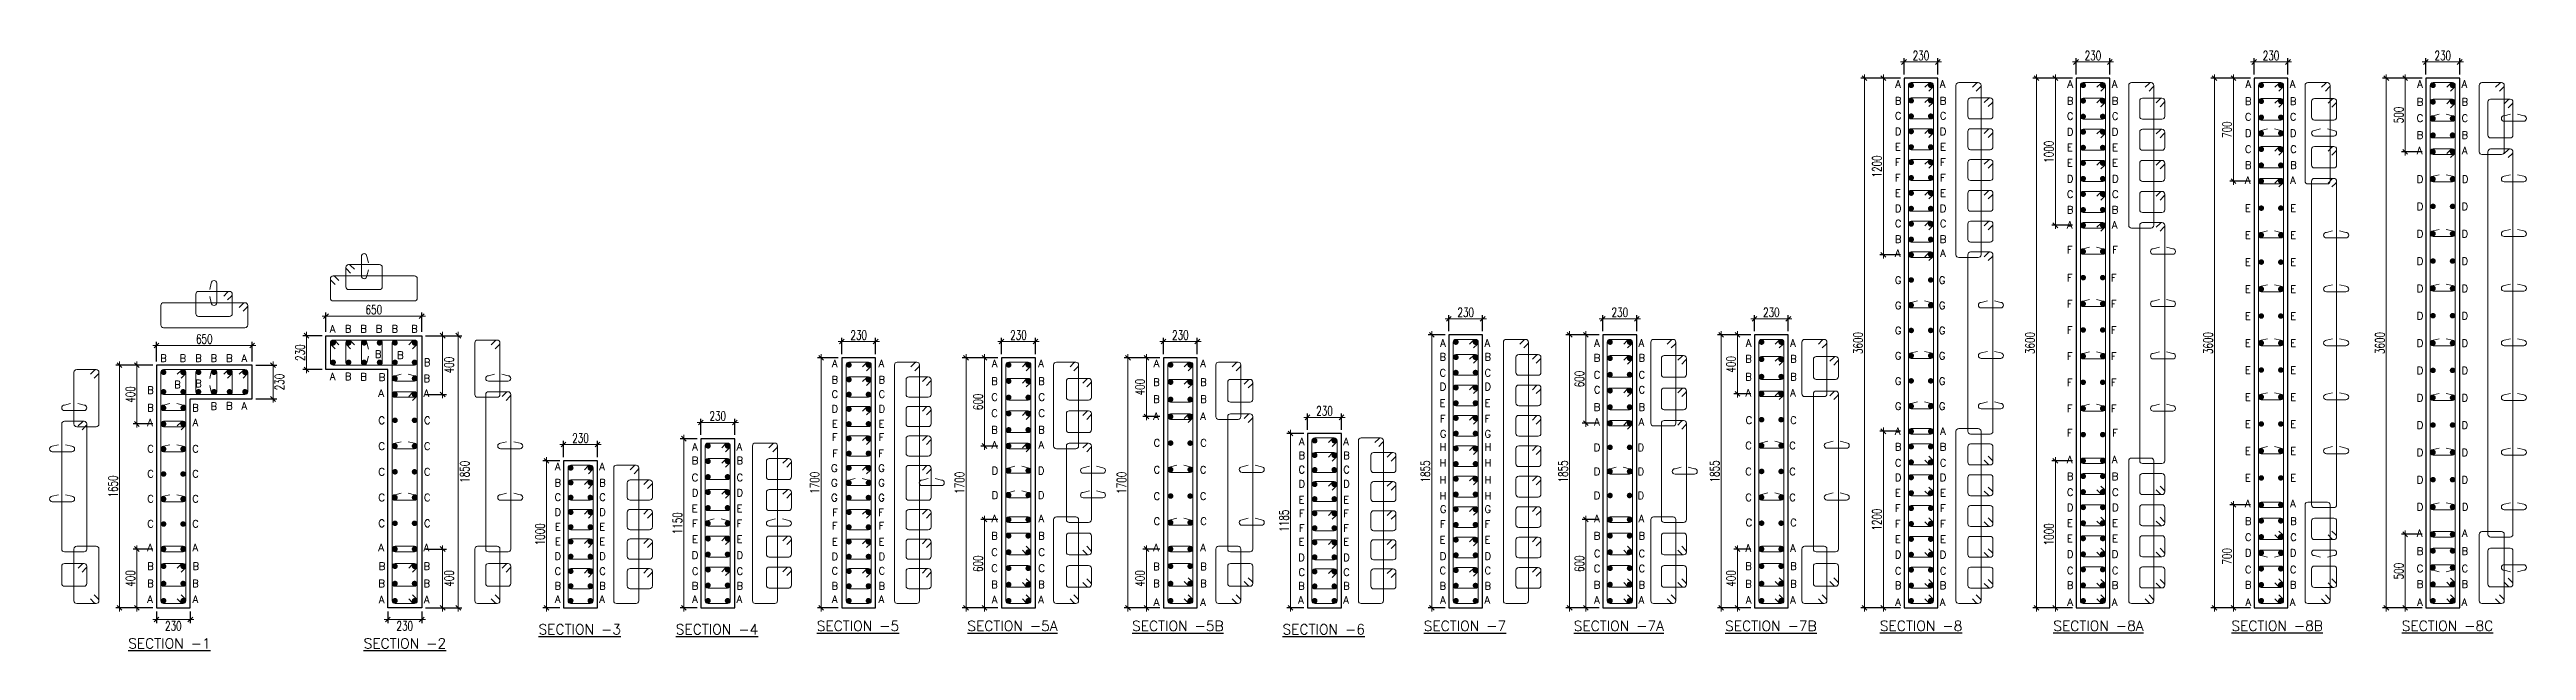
# Model space of a CAD drawing. Header units: millimetres. Extents: x 1123469 to 1883119, y -126924 to 196924.
# Drawn here: x 1565883 to 1633161, y -92454 to -76117 of the extents above; entities that cross this region are included whole.
import ezdxf

# ---------------------------------------------------------------- set-up
doc = ezdxf.new("R2010")
doc.units = ezdxf.units.MM
doc.header["$LTSCALE"] = 500
doc.header["$MEASUREMENT"] = 0
doc.header["$PDMODE"] = 34
doc.layers.get('Defpoints').update_dxf_attribs({"lineweight": 0})
doc.layers.add('DIAMENTION', color=1, linetype='Continuous', lineweight=0)
doc.layers.add('STEEL', color=7, linetype='Continuous', lineweight=20)
for name, color, linetype in [('Reinf', 4, 'Continuous'), ('S-TEXT', 3, 'Continuous'), ('TOWER AREA COLUMN.', 6, 'Continuous')]:
    doc.layers.add(name, color=color, linetype=linetype)
doc.styles.add('2MM', font='romans.shx', dxfattribs={"width": 0.7})
doc.styles.add('ROMANT', font='romant__.ttf', dxfattribs={"width": 0.9, "height": 600})
doc.dimstyles.new('SHUIB', dxfattribs={"dimtxt": 200, "dimasz": 180, "dimexe": 100, "dimexo": 250, "dimgap": 50, "dimtad": 2, "dimdec": 0, "dimzin": 1, "dimdsep": 46, "dimtxsty": '2MM', "dimblk": 'OBLIQUE', "dimcen": 0, "dimdle": 100, "dimclrd": 1, "dimclre": 1, "dimclrt": 3, "dimadec": 0, "dimazin": 0, "dimtfac": 1, "dimtdec": 0, "dimtix": 1, "dimtmove": 2, "dimatfit": 3, "dimfxl": 1, "dimtolj": 1, "dimlwd": -1, "dimarcsym": 0})

msp = doc.modelspace()

# ---------------------------------------------------------------- texts
at = {"layer": 'S-TEXT', "color": 1, "style": 'ROMANT'}
for s, height, p in [('A', 200, (1616017.2, -77155.2, 0)), ('A', 200, (1617223, -77155.2, 0)), ('A', 200, (1620689.1, -77155.2, 0)), ('A', 200, (1621894.8, -77155.2, 0)), ('A', 200, (1625526.4, -77155.2, 0)), ('A', 200, (1626732.1, -77155.2, 0)), ('A', 200, (1630191.2, -77155.2, 0)), ('A', 200, (1631397, -77155.2, 0)), ('B', 200, (1616005.6, -77610.1, 0)), ('C', 200, (1616005.6, -78016.9, 0)), ('B', 200, (1617223, -77610.1, 0)), ('C', 200, (1617225.2, -78016.9, 0)), ('B', 200, (1620677.5, -77614.3, 0)), ('C', 200, (1620677.5, -78025.2, 0)), ('B', 200, (1621894.8, -77614.3, 0)), ('C', 200, (1621897, -78025.2, 0)), ('B', 200, (1625514.8, -77625.7, 0)), ('C', 200, (1625514.8, -78048, 0)), ('B', 200, (1626732.1, -77625.7, 0)), ('C', 200, (1626734.3, -78048, 0)), ('B', 200, (1630179.7, -77642.8, 0)), ('C', 200, (1630179.7, -78082.2, 0)), ('B', 200, (1631397, -77642.8, 0)), ('C', 200, (1631399.2, -78082.2, 0)), ('D', 200, (1616005.6, -78443.9, 0)), ('E', 200, (1616005.6, -78864.2, 0)), ('D', 200, (1617223, -78443.9, 0)), ('E', 200, (1617232.5, -78864.2, 0)), ('D', 200, (1620677.5, -78456.3, 0)), ('E', 200, (1620677.5, -78880.7, 0)), ('D', 200, (1621894.8, -78456.3, 0)), ('E', 200, (1621904.3, -78880.7, 0)), ('D', 200, (1625514.8, -78490.5, 0)), ('D', 200, (1626732.1, -78490.5, 0)), ('B', 200, (1630179.7, -78541.7, 0)), ('B', 200, (1631397, -78541.7, 0)), ('F', 200, (1616005.6, -79280.4, 0)), ('F', 200, (1617232.5, -79280.4, 0)), ('E', 200, (1620677.5, -79301.1, 0)), ('E', 200, (1621904.3, -79301.1, 0)), ('B', 200, (1625514.8, -79358, 0)), ('C', 200, (1625514.8, -78926.3, 0)), ('B', 200, (1626741.6, -79358, 0)), ('C', 200, (1626741.6, -78926.3, 0)), ('A', 200, (1630179.7, -78961.7, 0)), ('A', 200, (1631406.5, -78961.7, 0)), ('F', 200, (1616005.6, -79704.3, 0)), ('E', 200, (1616005.6, -80121.5, 0)), ('F', 200, (1617232.5, -79704.3, 0)), ('E', 200, (1617232.5, -80121.5, 0)), ('D', 200, (1620677.5, -79729.1, 0)), ('C', 200, (1620677.5, -80150.5, 0)), ('D', 200, (1621904.3, -79729.1, 0)), ('C', 200, (1621904.3, -80150.5, 0)), ('A', 200, (1625514.8, -79767.2, 0)), ('A', 200, (1626741.6, -79767.2, 0)), ('D', 200, (1630179.7, -79740.3, 0)), ('D', 200, (1631406.5, -79740.3, 0)), ('D', 200, (1616005.6, -80538.1, 0)), ('D', 200, (1617223, -80538.1, 0)), ('B', 200, (1620677.5, -80571.3, 0)), ('B', 200, (1621894.8, -80571.3, 0)), ('E', 200, (1625514.8, -80530.8, 0)), ('E', 200, (1626741.6, -80530.8, 0)), ('D', 200, (1630179.7, -80483.2, 0)), ('D', 200, (1631397, -80483.2, 0)), ('B', 200, (1616005.6, -81375.9, 0)), ('C', 200, (1616005.6, -80949.8, 0)), ('B', 200, (1617223, -81375.9, 0)), ('C', 200, (1617225.2, -80949.8, 0)), ('A', 200, (1620677.5, -80987.1, 0)), ('A', 200, (1621897, -80987.1, 0)), ('E', 200, (1625514.8, -81264.1, 0)), ('E', 200, (1626741.6, -81264.1, 0)), ('D', 200, (1630179.7, -81226, 0)), ('D', 200, (1631397, -81226, 0)), ('A', 200, (1616005.6, -81750.3, 0)), ('A', 200, (1617234.5, -81750.3, 0)), ('F', 200, (1620677.5, -81661.4, 0)), ('F', 200, (1621906.4, -81661.4, 0)), ('E', 200, (1625514.8, -81997.5, 0)), ('E', 200, (1626741.6, -81997.5, 0)), ('D', 200, (1630179.7, -81968.9, 0)), ('D', 200, (1631397, -81968.9, 0)), ('G', 200, (1616005.6, -82487, 0)), ('G', 200, (1617199.3, -82487, 0)), ('F', 200, (1620677.5, -82423.5, 0)), ('F', 200, (1621871.2, -82423.5, 0)), ('E', 200, (1625514.8, -82730.8, 0)), ('E', 200, (1626741.6, -82730.8, 0)), ('D', 200, (1630179.7, -82711.8, 0)), ('D', 200, (1631397, -82711.8, 0)), ('G', 200, (1616005.6, -83172.7, 0)), ('G', 200, (1617199.3, -83172.7, 0)), ('F', 200, (1620677.5, -83134.6, 0)), ('F', 200, (1621871.2, -83134.6, 0)), ('E', 200, (1625514.8, -83464.1, 0)), ('E', 200, (1626741.6, -83464.1, 0)), ('D', 200, (1630179.7, -83454.6, 0)), ('D', 200, (1631397, -83454.6, 0)), ('A', 200, (1573493.6, -83810.4, 0)), ('B', 200, (1573902, -83810.4, 0)), ('B', 200, (1574324.3, -83810.4, 0)), ('B', 200, (1574742, -83810.4, 0)), ('B', 200, (1575173.6, -83810.4, 0)), ('B', 200, (1575703.6, -83810.4, 0)), ('A', 200, (1603651.6, -84195.6, 0)), ('A', 200, (1604857.4, -84195.6, 0)), ('A', 200, (1607837.7, -84195.6, 0)), ('A', 200, (1609043.4, -84195.6, 0)), ('A', 200, (1611954.4, -84195.6, 0)), ('A', 200, (1613160.2, -84195.6, 0)), ('G', 200, (1616005.6, -83858.4, 0)), ('G', 200, (1617199.3, -83858.4, 0)), ('F', 200, (1620677.5, -83845.7, 0)), ('F', 200, (1621871.2, -83845.7, 0)), ('E', 200, (1625514.8, -84197.5, 0)), ('E', 200, (1626741.6, -84197.5, 0)), ('D', 200, (1630179.7, -84197.5, 0)), ('D', 200, (1631397, -84197.5, 0)), ('B', 200, (1568886.5, -84610.4, 0)), ('B', 200, (1569416.5, -84610.4, 0)), ('B', 200, (1569836.5, -84610.4, 0)), ('B', 200, (1570256.5, -84610.4, 0)), ('B', 200, (1570676.5, -84610.4, 0)), ('A', 200, (1571096.5, -84610.4, 0)), ('B', 200, (1574721.3, -84495.9, 0)), ('B', 200, (1575320.7, -84525, 0)), ('B', 200, (1576052.4, -84721, 0)), ('A', 200, (1587135.2, -84750.3, 0)), ('A', 200, (1588399.9, -84750.3, 0)), ('A', 200, (1591474.4, -84750.3, 0)), ('A', 200, (1592739.1, -84750.3, 0)), ('A', 200, (1595872.8, -84750.3, 0)), ('A', 200, (1597137.5, -84750.3, 0)), ('B', 200, (1603640, -84572.4, 0)), ('B', 200, (1604857.4, -84572.4, 0)), ('B', 200, (1607826.1, -84599.9, 0)), ('B', 200, (1609043.4, -84599.9, 0)), ('B', 200, (1611942.9, -84627.2, 0)), ('B', 200, (1613160.2, -84627.2, 0)), ('G', 200, (1616005.6, -84544.1, 0)), ('G', 200, (1617199.3, -84544.1, 0)), ('F', 200, (1620677.5, -84556.8, 0)), ('F', 200, (1621871.2, -84556.8, 0)), ('E', 200, (1625514.8, -84930.8, 0)), ('E', 200, (1626741.6, -84930.8, 0)), ('D', 200, (1630179.7, -84940.3, 0)), ('D', 200, (1631397, -84940.3, 0)), ('B', 200, (1568537.7, -85474.8, 0)), ('B', 200, (1569269.4, -85325, 0)), ('B', 200, (1569836.5, -85295.9, 0)), ('A', 200, (1573493.6, -85102.4, 0)), ('B', 200, (1573902, -85102.4, 0)), ('B', 200, (1574324.3, -85113.3, 0)), ('A', 200, (1574814, -85562.7, 0)), ('B', 200, (1574823.5, -85126, 0)), ('A', 200, (1576040.8, -85562.7, 0)), ('B', 200, (1576040.8, -85158.5, 0)), ('B', 200, (1587123.7, -85192.4, 0)), ('C', 200, (1587123.7, -85583, 0)), ('B', 200, (1588399.9, -85192.4, 0)), ('C', 200, (1588402.2, -85583, 0)), ('B', 200, (1591462.8, -85232.8, 0)), ('B', 200, (1592739.1, -85232.8, 0)), ('B', 200, (1595861.2, -85260.1, 0)), ('B', 200, (1597137.5, -85260.1, 0)), ('D', 200, (1603642.3, -85382.4, 0)), ('C', 200, (1603640, -85005.1, 0)), ('D', 200, (1604857.4, -85382.4, 0)), ('C', 200, (1604857.4, -85005.1, 0)), ('C', 200, (1607826.1, -85060.1, 0)), ('C', 200, (1607828.3, -85464.8, 0)), ('C', 200, (1609043.4, -85060.1, 0)), ('C', 200, (1609043.4, -85464.8, 0)), ('A', 200, (1611945.1, -85546.8, 0)), ('B', 200, (1611942.9, -85114.7, 0)), ('A', 200, (1613160.2, -85546.8, 0)), ('B', 200, (1613160.2, -85114.7, 0)), ('G', 200, (1616005.6, -85229.9, 0)), ('G', 200, (1617199.3, -85229.9, 0)), ('F', 200, (1620677.5, -85267.9, 0)), ('F', 200, (1621871.2, -85267.9, 0)), ('B', 200, (1568537.7, -85954.5, 0)), ('B', 200, (1569755, -85954.5, 0)), ('B', 200, (1570256.5, -85913.3, 0)), ('B', 200, (1570676.5, -85902.4, 0)), ('A', 200, (1571096.5, -85902.4, 0)), ('C', 200, (1574814, -86297.4, 0)), ('C', 200, (1576052.5, -86297.4, 0)), ('D', 200, (1587121.5, -85983.6, 0)), ('D', 200, (1588402.2, -85983.6, 0)), ('C', 200, (1591462.8, -85663.7, 0)), ('C', 200, (1591462.8, -86104.7, 0)), ('C', 200, (1592741.3, -85663.7, 0)), ('C', 200, (1592741.3, -86104.7, 0)), ('A', 200, (1595861.2, -86186.7, 0)), ('B', 200, (1595861.2, -85718.4, 0)), ('A', 200, (1597139.7, -86186.7, 0)), ('B', 200, (1597139.7, -85718.4, 0)), ('E', 200, (1603640, -85826.9, 0)), ('F', 200, (1603649.5, -86254.1, 0)), ('E', 200, (1604857.4, -85826.9, 0)), ('F', 200, (1604857.4, -86254.1, 0)), ('B', 200, (1607826.1, -85936.8, 0)), ('B', 200, (1609043.4, -85936.8, 0)), ('C', 200, (1611952.3, -86294.8, 0)), ('C', 200, (1613160.2, -86294.8, 0)), ('G', 200, (1616005.6, -85915.6, 0)), ('G', 200, (1617199.3, -85915.6, 0)), ('F', 200, (1620677.5, -85979.1, 0)), ('F', 200, (1621871.2, -85979.1, 0)), ('E', 200, (1625514.8, -85664.1, 0)), ('E', 200, (1626741.6, -85664.1, 0)), ('D', 200, (1630179.7, -85683.2, 0)), ('D', 200, (1631397, -85683.2, 0)), ('A', 200, (1568537.7, -86354.4, 0)), ('A', 200, (1569766.6, -86354.4, 0)), ('F', 200, (1587131.1, -86758.9, 0)), ('E', 200, (1587133.2, -86394.3, 0)), ('E', 200, (1588399.9, -86394.3, 0)), ('F', 200, (1588402, -86758.9, 0)), ('B', 200, (1591462.8, -86555.8, 0)), ('A', 200, (1591472.3, -86960.7, 0)), ('A', 200, (1592741.2, -86960.7, 0)), ('B', 200, (1592739.1, -86555.8, 0)), ('C', 200, (1595870.7, -86912.5, 0)), ('C', 200, (1597139.6, -86912.5, 0)), ('A', 200, (1599816.2, -86875.6, 0)), ('A', 200, (1601021.9, -86875.6, 0)), ('G', 200, (1603649.5, -86666.2, 0)), ('G', 200, (1604857.4, -86666.2, 0)), ('A', 200, (1607835.6, -86338.1, 0)), ('A', 200, (1609043.4, -86338.1, 0)), ('C', 200, (1611942.9, -86984.5, 0)), ('C', 200, (1613134.4, -86984.5, 0)), ('A', 200, (1616005.6, -86588.7, 0)), ('A', 200, (1617234.5, -86588.7, 0)), ('F', 200, (1620677.5, -86640.8, 0)), ('F', 200, (1621906.4, -86640.8, 0)), ('E', 200, (1625514.8, -86397.5, 0)), ('E', 200, (1626741.6, -86397.5, 0)), ('D', 200, (1630179.7, -86426, 0)), ('D', 200, (1631397, -86426, 0)), ('C', 200, (1568537.7, -87072, 0)), ('C', 200, (1569757.2, -87072, 0)), ('C', 200, (1574814, -86997.4, 0)), ('C', 200, (1576052.5, -86997.4, 0)), ('A', 200, (1579608.6, -87552.2, 0)), ('A', 200, (1580814.3, -87552.2, 0)), ('B', 200, (1583325.3, -87392.4, 0)), ('A', 200, (1583336.9, -87015.6, 0)), ('A', 200, (1584542.7, -87015.6, 0)), ('B', 200, (1584542.7, -87392.4, 0)), ('G', 200, (1587109.5, -87598.4, 0)), ('F', 200, (1587142.7, -87197.8, 0)), ('F', 200, (1588390.5, -87197.8, 0)), ('G', 200, (1588390.5, -87598.4, 0)), ('C', 200, (1595870.7, -87639, 0)), ('C', 200, (1597128, -87639, 0)), ('B', 200, (1599804.6, -87252.4, 0)), ('C', 200, (1599804.6, -87638.3, 0)), ('B', 200, (1601021.9, -87252.4, 0)), ('C', 200, (1601021.9, -87638.3, 0)), ('H', 200, (1603640, -87022.5, 0)), ('H', 200, (1603640, -87456.1, 0)), ('H', 200, (1604857.4, -87022.5, 0)), ('H', 200, (1604857.4, -87456.1, 0)), ('D', 200, (1607826.1, -87032.8, 0)), ('D', 200, (1609017.7, -87032.8, 0)), ('B', 200, (1616005.6, -87016.9, 0)), ('C', 200, (1616005.6, -87453.9, 0)), ('B', 200, (1617223, -87016.9, 0)), ('C', 200, (1617225.2, -87453.9, 0)), ('A', 200, (1620677.5, -87359.1, 0)), ('A', 200, (1621897, -87359.1, 0)), ('E', 200, (1625514.8, -87130.8, 0)), ('E', 200, (1626741.6, -87130.8, 0)), ('D', 200, (1630179.7, -87168.9, 0)), ('D', 200, (1631397, -87168.9, 0)), ('C', 200, (1568537.7, -87752, 0)), ('C', 200, (1569757.2, -87752, 0)), ('C', 200, (1574814, -87697.4, 0)), ('C', 200, (1576052.5, -87697.4, 0)), ('B', 200, (1579597, -87992.4, 0)), ('B', 200, (1580814.3, -87992.4, 0)), ('D', 200, (1583327.5, -88264.4, 0)), ('C', 200, (1583325.3, -87850.6, 0)), ('D', 200, (1584542.7, -88264.4, 0)), ('C', 200, (1584542.7, -87850.6, 0)), ('G', 200, (1587109.5, -87999, 0)), ('G', 200, (1588390.5, -87999, 0)), ('D', 200, (1591472.3, -87665.7, 0)), ('D', 200, (1591472.3, -88332.4, 0)), ('D', 200, (1592729.6, -87665.7, 0)), ('D', 200, (1592729.6, -88332.4, 0)), ('D', 200, (1599806.8, -88026.3, 0)), ('D', 200, (1601021.9, -88026.3, 0)), ('H', 200, (1603640, -87916.7, 0)), ('H', 200, (1604857.4, -87916.7, 0)), ('D', 200, (1607826.1, -87687.8, 0)), ('D', 200, (1609017.7, -87687.8, 0)), ('C', 200, (1611942.9, -87687.8, 0)), ('C', 200, (1613134.4, -87687.8, 0)), ('D', 200, (1616005.6, -87854.7, 0)), ('E', 200, (1616005.6, -88271.3, 0)), ('D', 200, (1617223, -87854.7, 0)), ('E', 200, (1617232.5, -88271.3, 0)), ('B', 200, (1620677.5, -87821.5, 0)), ('C', 200, (1620677.5, -88253.3, 0)), ('B', 200, (1621894.8, -87821.5, 0)), ('C', 200, (1621904.3, -88253.3, 0)), ('E', 200, (1625514.8, -87864.1, 0)), ('E', 200, (1626741.6, -87864.1, 0)), ('D', 200, (1630179.7, -87911.8, 0)), ('D', 200, (1631397, -87911.8, 0)), ('C', 200, (1568537.7, -88432, 0)), ('C', 200, (1569757.2, -88432, 0)), ('C', 200, (1574814, -88397.4, 0)), ('C', 200, (1576052.5, -88397.4, 0)), ('D', 200, (1579597, -88790.3, 0)), ('C', 200, (1579599.2, -88388.4, 0)), ('D', 200, (1580814.3, -88790.3, 0)), ('C', 200, (1580814.3, -88388.4, 0)), ('E', 200, (1583325.3, -88694.8, 0)), ('E', 200, (1584542.7, -88694.8, 0)), ('G', 200, (1587109.5, -88399.6, 0)), ('F', 200, (1587142.7, -88800.3, 0)), ('F', 200, (1588390.5, -88800.3, 0)), ('G', 200, (1588390.5, -88399.6, 0)), ('A', 200, (1591472.3, -88963.7, 0)), ('A', 200, (1592741.2, -88963.7, 0)), ('C', 200, (1595870.7, -88359, 0)), ('C', 200, (1597128, -88359, 0)), ('E', 200, (1599804.6, -88456.7, 0)), ('F', 200, (1599814.1, -88825.9, 0)), ('E', 200, (1601021.9, -88456.7, 0)), ('F', 200, (1601021.9, -88825.9, 0)), ('H', 200, (1603640, -88350.3, 0)), ('G', 200, (1603649.5, -88714.6, 0)), ('H', 200, (1604857.4, -88350.3, 0)), ('G', 200, (1604857.4, -88714.6, 0)), ('D', 200, (1607826.1, -88342.8, 0)), ('A', 200, (1607835.6, -88967.5, 0)), ('D', 200, (1609017.7, -88342.8, 0)), ('A', 200, (1609043.4, -88967.5, 0)), ('C', 200, (1611942.9, -88391.1, 0)), ('C', 200, (1613134.4, -88391.1, 0)), ('F', 200, (1616005.6, -88688.5, 0)), ('F', 200, (1617232.5, -88688.5, 0)), ('D', 200, (1620677.5, -88663.7, 0)), ('D', 200, (1621904.3, -88663.7, 0)), ('A', 200, (1625514.8, -88559.3, 0)), ('A', 200, (1626741.6, -88559.3, 0)), ('D', 200, (1630179.7, -88652.5, 0)), ('D', 200, (1631406.5, -88652.5, 0)), ('C', 200, (1568537.7, -89112, 0)), ('C', 200, (1569757.2, -89112, 0)), ('C', 200, (1574814, -89097.4, 0)), ('C', 200, (1576052.5, -89097.4, 0)), ('E', 200, (1579606.5, -89192.6, 0)), ('E', 200, (1579606.5, -89594.9, 0)), ('E', 200, (1580814.3, -89192.6, 0)), ('E', 200, (1580814.3, -89594.9, 0)), ('F', 200, (1583334.8, -89105.3, 0)), ('E', 200, (1583334.8, -89528.6, 0)), ('F', 200, (1584542.7, -89105.3, 0)), ('E', 200, (1584542.7, -89528.6, 0)), ('F', 200, (1587131.1, -89162.9, 0)), ('E', 200, (1587133.2, -89598.5, 0)), ('E', 200, (1588399.9, -89598.5, 0)), ('F', 200, (1588402, -89162.9, 0)), ('B', 200, (1591462.8, -89437, 0)), ('B', 200, (1592739.1, -89437, 0)), ('C', 200, (1595870.7, -89041, 0)), ('C', 200, (1597139.6, -89041, 0)), ('E', 200, (1599804.6, -89596.1, 0)), ('F', 200, (1599814.1, -89226.9, 0)), ('F', 200, (1601021.9, -89226.9, 0)), ('E', 200, (1601021.9, -89596.1, 0)), ('E', 200, (1603640, -89545.9, 0)), ('F', 200, (1603649.5, -89118.7, 0)), ('F', 200, (1604857.4, -89118.7, 0)), ('E', 200, (1604857.4, -89545.9, 0)), ('B', 200, (1607826.1, -89436, 0)), ('B', 200, (1609043.4, -89436, 0)), ('C', 200, (1611952.3, -89078, 0)), ('C', 200, (1613160.2, -89078, 0)), ('F', 200, (1616005.6, -89112.4, 0)), ('E', 200, (1616005.6, -89528.6, 0)), ('F', 200, (1617232.5, -89112.4, 0)), ('E', 200, (1617232.5, -89528.6, 0)), ('E', 200, (1620677.5, -89091.7, 0)), ('E', 200, (1620677.5, -89512.1, 0)), ('E', 200, (1621904.3, -89091.7, 0)), ('E', 200, (1621904.3, -89512.1, 0)), ('B', 200, (1625514.8, -89034.8, 0)), ('C', 200, (1625514.8, -89477.4, 0)), ('B', 200, (1626741.6, -89034.8, 0)), ('C', 200, (1626741.6, -89477.4, 0)), ('A', 200, (1630179.7, -89360.8, 0)), ('A', 200, (1631406.5, -89360.8, 0)), ('A', 200, (1568537.7, -89755.7, 0)), ('B', 200, (1568537.7, -90264.3, 0)), ('A', 200, (1569764.5, -89755.7, 0)), ('B', 200, (1569764.5, -90264.3, 0)), ('A', 200, (1574814, -89757.9, 0)), ('B', 200, (1574823.5, -90264.3, 0)), ('A', 200, (1576040.8, -89757.9, 0)), ('B', 200, (1576040.8, -90264.3, 0)), ('D', 200, (1579597, -89993.9, 0)), ('D', 200, (1580814.3, -89993.9, 0)), ('D', 200, (1583325.3, -89960.3, 0)), ('D', 200, (1584542.7, -89960.3, 0)), ('D', 200, (1587121.5, -89998.5, 0)), ('D', 200, (1588402.2, -89998.5, 0)), ('C', 200, (1591462.8, -89882.2, 0)), ('C', 200, (1591462.8, -90315.7, 0)), ('C', 200, (1592741.3, -89882.2, 0)), ('C', 200, (1592741.3, -90315.7, 0)), ('A', 200, (1595861.2, -89757.9, 0)), ('B', 200, (1595861.2, -90274.4, 0)), ('A', 200, (1597139.7, -89757.9, 0)), ('B', 200, (1597139.7, -90274.4, 0)), ('D', 200, (1599795.5, -90026.5, 0)), ('D', 200, (1601021.9, -90026.5, 0)), ('D', 200, (1603642.3, -89990.4, 0)), ('D', 200, (1604857.4, -89990.4, 0)), ('C', 200, (1607826.1, -90323.7, 0)), ('C', 200, (1607828.3, -89918.9, 0)), ('C', 200, (1609043.4, -89918.9, 0)), ('C', 200, (1609043.4, -90323.7, 0)), ('A', 200, (1611945.1, -89767.8, 0)), ('B', 200, (1611942.9, -90258.1, 0)), ('A', 200, (1613160.2, -89767.8, 0)), ('B', 200, (1613160.2, -90258.1, 0)), ('D', 200, (1616005.6, -89948.9, 0)), ('D', 200, (1617223, -89948.9, 0)), ('D', 200, (1620677.5, -89936.5, 0)), ('D', 200, (1621894.8, -89936.5, 0)), ('D', 200, (1625514.8, -89902.3, 0)), ('D', 200, (1626732.1, -89902.3, 0)), ('B', 200, (1630179.7, -89851, 0)), ('C', 200, (1630179.7, -90321.6, 0)), ('B', 200, (1631397, -89851, 0)), ('C', 200, (1631399.2, -90321.6, 0)), ('B', 200, (1568537.7, -90732.6, 0)), ('B', 200, (1569755, -90732.6, 0)), ('B', 200, (1574814, -90732.6, 0)), ('B', 200, (1576040.8, -90732.6, 0)), ('B', 200, (1579597, -90798.5, 0)), ('C', 200, (1579599.2, -90395, 0)), ('B', 200, (1580814.3, -90798.5, 0)), ('C', 200, (1580814.3, -90395, 0)), ('B', 200, (1583325.3, -90798.5, 0)), ('C', 200, (1583327.5, -90395, 0)), ('B', 200, (1584542.7, -90798.5, 0)), ('C', 200, (1584542.7, -90395, 0)), ('B', 200, (1587123.7, -90800.4, 0)), ('C', 200, (1587123.7, -90390.9, 0)), ('B', 200, (1588399.9, -90800.4, 0)), ('C', 200, (1588402.2, -90390.9, 0)), ('B', 200, (1591462.8, -90760, 0)), ('B', 200, (1592739.1, -90760, 0)), ('B', 200, (1595861.2, -90732.7, 0)), ('B', 200, (1597137.5, -90732.7, 0)), ('B', 200, (1599795.5, -90800.4, 0)), ('C', 200, (1599804.6, -90425.4, 0)), ('B', 200, (1601021.9, -90800.4, 0)), ('C', 200, (1601021.9, -90425.4, 0)), ('B', 200, (1603640, -90800.4, 0)), ('C', 200, (1603640, -90378.6, 0)), ('B', 200, (1604857.4, -90800.4, 0)), ('C', 200, (1604857.4, -90378.6, 0)), ('B', 200, (1607826.1, -90772.9, 0)), ('B', 200, (1609043.4, -90772.9, 0)), ('B', 200, (1611942.9, -90745.6, 0)), ('B', 200, (1613160.2, -90745.6, 0)), ('B', 200, (1616005.6, -90782.6, 0)), ('C', 200, (1616005.6, -90386.8, 0)), ('B', 200, (1617223, -90782.6, 0)), ('C', 200, (1617225.2, -90386.8, 0)), ('B', 200, (1620677.5, -90778.5, 0)), ('C', 200, (1620677.5, -90378.5, 0)), ('B', 200, (1621894.8, -90778.5, 0)), ('C', 200, (1621897, -90378.5, 0)), ('B', 200, (1625514.8, -90767.1, 0)), ('C', 200, (1625514.8, -90355.7, 0)), ('B', 200, (1626732.1, -90767.1, 0)), ('C', 200, (1626734.3, -90355.7, 0)), ('B', 200, (1630179.7, -90750, 0)), ('B', 200, (1631397, -90750, 0)), ('A', 200, (1568537.7, -91157.4, 0)), ('A', 200, (1569766.6, -91157.4, 0)), ('A', 200, (1574823.5, -91166.3, 0)), ('A', 200, (1576052.4, -91166.3, 0)), ('A', 200, (1579608.6, -91154.9, 0)), ('A', 200, (1580814.3, -91154.9, 0)), ('A', 200, (1583336.9, -91154.9, 0)), ('A', 200, (1584542.7, -91154.9, 0)), ('A', 200, (1587135.2, -91157.3, 0)), ('A', 200, (1588399.9, -91157.3, 0)), ('A', 200, (1591474.4, -91171.3, 0)), ('A', 200, (1592739.1, -91171.3, 0)), ('A', 200, (1595872.8, -91242.5, 0)), ('A', 200, (1597137.5, -91242.5, 0)), ('A', 200, (1599795.5, -91177.2, 0)), ('A', 200, (1601021.9, -91177.2, 0)), ('A', 200, (1603651.6, -91177.2, 0)), ('A', 200, (1604857.4, -91177.2, 0)), ('A', 200, (1607837.7, -91177.2, 0)), ('A', 200, (1609043.4, -91177.2, 0)), ('A', 200, (1611954.4, -91177.2, 0)), ('A', 200, (1613160.2, -91177.2, 0)), ('A', 200, (1616017.2, -91237.5, 0)), ('A', 200, (1617223, -91237.5, 0)), ('A', 200, (1620689.1, -91237.5, 0)), ('A', 200, (1621894.8, -91237.5, 0)), ('A', 200, (1625526.4, -91237.5, 0)), ('A', 200, (1626732.1, -91237.5, 0)), ('A', 200, (1630191.2, -91237.5, 0)), ('A', 200, (1631397, -91237.5, 0)), ('%%USECTION -1', 275, (1568019.6, -92399.1, -9.7)), ('%%USECTION -2', 275, (1574415.3, -92399.1, -9.7)), ('%%USECTION -3', 275, (1579165.5, -92017.2, -9.7)), ('%%USECTION -4', 275, (1582893.8, -92017.2, -9.7)), ('%%USECTION -5', 275, (1586721.6, -91923.5, -9.7)), ('%%USECTION -5A', 275, (1590812.3, -91923.5, -9.7)), ('%%USECTION -5B', 275, (1595287.1, -91923.5, -9.7)), ('%%USECTION -6', 275, (1599373.1, -92017.2, -9.7)), ('%%USECTION -7', 275, (1603208.5, -91923.5, -9.7)), ('%%USECTION -7A', 275, (1607282.6, -91923.5, -9.7)), ('%%USECTION -7B', 275, (1611395.1, -91923.5, -9.7)), ('%%USECTION -8', 275, (1615598.4, -91922.6, -9.7)), ('%%USECTION -8A', 275, (1620308.6, -91922.6, -9.7)), ('%%USECTION -8B', 275, (1625145.9, -91922.6, -9.7)), ('%%USECTION -8C', 275, (1629772.8, -91922.6, -9.7))]:
    msp.add_text(s, height=height, dxfattribs=at).set_placement(p)

# ---------------------------------------------------------------- blocks, each defined once
blk = doc.blocks.new('_Oblique')
at = {"color": 0, "linetype": 'ByBlock', "lineweight": -2}
blk.add_line((-0.5, -0.5), (0.5, 0.5), dxfattribs=at)
blk = doc.blocks.new('*D278')
at = {"layer": 'Defpoints', "color": 0, "ltscale": 100, "transparency": 16777216}
for p in [(1568786, -84696), (1571386, -84164), (1571386, -84696)]:
    blk.add_point(p, dxfattribs=at)
at = {"layer": 'DIAMENTION', "color": 1, "lineweight": -2, "ltscale": 100, "transparency": 16777216}
for p, q in [((1568786, -84596), (1568786, -84064)), ((1571386, -84596), (1571386, -84064))]:
    blk.add_line(p, q, dxfattribs=at)
at = {"layer": 'DIAMENTION', "color": 1, "ltscale": 100, "transparency": 16777216}
blk.add_line((1568686, -84164), (1571486, -84164), dxfattribs=at)
at = {"layer": 'DIAMENTION', "color": 1, "ltscale": 100, "transparency": 16777216, "xscale": 130, "yscale": 130, "zscale": 130, "rotation": 180}
blk.add_blockref('_Oblique', (1568786, -84164), dxfattribs=at)
at = {"layer": 'DIAMENTION', "color": 1, "ltscale": 100, "transparency": 16777216, "xscale": 130, "yscale": 130, "zscale": 130}
blk.add_blockref('_Oblique', (1571386, -84164), dxfattribs=at)
at = {"layer": 'DIAMENTION', "color": 3, "ltscale": 100, "transparency": 16777216, "insert": (1570086, -83989), "char_height": 250, "attachment_point": 5, "style": '2MM'}
blk.add_mtext('\\A1;650', dxfattribs=at)
blk = doc.blocks.new('*D279')
at = {"layer": 'Defpoints', "color": 0, "ltscale": 100, "transparency": 16777216}
for p in [(1568786, -84696), (1567784, -91296), (1568786, -91296)]:
    blk.add_point(p, dxfattribs=at)
at = {"layer": 'DIAMENTION', "color": 1, "lineweight": -2, "ltscale": 100, "transparency": 16777216}
for p, q in [((1568686, -84696), (1567684, -84696)), ((1568686, -91296), (1567684, -91296))]:
    blk.add_line(p, q, dxfattribs=at)
at = {"layer": 'DIAMENTION', "color": 1, "ltscale": 100, "transparency": 16777216}
blk.add_line((1567784, -84596), (1567784, -91396), dxfattribs=at)
at = {"layer": 'DIAMENTION', "color": 1, "ltscale": 100, "transparency": 16777216, "xscale": 130, "yscale": 130, "zscale": 130}
for p, rotation in [((1567784, -84696), 90), ((1567784, -91296), 270)]:
    blk.add_blockref('_Oblique', p, dxfattribs=dict(at, rotation=rotation))
at = {"layer": 'DIAMENTION', "color": 3, "ltscale": 100, "transparency": 16777216, "insert": (1567609, -87996), "char_height": 250, "attachment_point": 5, "rotation": 90, "style": '2MM'}
blk.add_mtext('\\A1;1650', dxfattribs=at)
blk = doc.blocks.new('*D280')
at = {"layer": 'Defpoints', "color": 0, "ltscale": 100, "transparency": 16777216}
for p in [(1568786, -91296), (1569706, -91296), (1569706, -91609)]:
    blk.add_point(p, dxfattribs=at)
at = {"layer": 'DIAMENTION', "color": 1, "lineweight": -2, "ltscale": 100, "transparency": 16777216}
for p, q in [((1568786, -91396), (1568786, -91709)), ((1569706, -91396), (1569706, -91709))]:
    blk.add_line(p, q, dxfattribs=at)
at = {"layer": 'DIAMENTION', "color": 1, "ltscale": 100, "transparency": 16777216}
blk.add_line((1568686, -91609), (1569806, -91609), dxfattribs=at)
at = {"layer": 'DIAMENTION', "color": 1, "ltscale": 100, "transparency": 16777216, "xscale": 130, "yscale": 130, "zscale": 130, "rotation": 180}
blk.add_blockref('_Oblique', (1568786, -91609), dxfattribs=at)
at = {"layer": 'DIAMENTION', "color": 1, "ltscale": 100, "transparency": 16777216, "xscale": 130, "yscale": 130, "zscale": 130}
blk.add_blockref('_Oblique', (1569706, -91609), dxfattribs=at)
at = {"layer": 'DIAMENTION', "color": 3, "ltscale": 100, "transparency": 16777216, "insert": (1569246, -91784), "char_height": 250, "attachment_point": 5, "style": '2MM'}
blk.add_mtext('\\A1;230', dxfattribs=at)
blk = doc.blocks.new('*D281')
at = {"layer": 'Defpoints', "color": 0, "ltscale": 100, "transparency": 16777216}
for p in [(1571386, -84696), (1571386, -85616), (1571953, -85616)]:
    blk.add_point(p, dxfattribs=at)
at = {"layer": 'DIAMENTION', "color": 1, "lineweight": -2, "ltscale": 100, "transparency": 16777216}
for p, q in [((1571486, -84696), (1572053, -84696)), ((1571486, -85616), (1572053, -85616))]:
    blk.add_line(p, q, dxfattribs=at)
at = {"layer": 'DIAMENTION', "color": 1, "ltscale": 100, "transparency": 16777216}
blk.add_line((1571953, -84596), (1571953, -85716), dxfattribs=at)
at = {"layer": 'DIAMENTION', "color": 1, "ltscale": 100, "transparency": 16777216, "xscale": 130, "yscale": 130, "zscale": 130}
for p, rotation in [((1571953, -84696), 90), ((1571953, -85616), 270)]:
    blk.add_blockref('_Oblique', p, dxfattribs=dict(at, rotation=rotation))
at = {"layer": 'DIAMENTION', "color": 3, "ltscale": 100, "transparency": 16777216, "insert": (1572128, -85156), "char_height": 250, "attachment_point": 5, "rotation": 90, "style": '2MM'}
blk.add_mtext('\\A1;230', dxfattribs=at)
blk = doc.blocks.new('*D282')
at = {"layer": 'Defpoints', "color": 0, "ltscale": 100, "transparency": 16777216}
for p in [(1573392, -83364), (1573392, -83896), (1575992, -83896)]:
    blk.add_point(p, dxfattribs=at)
at = {"layer": 'DIAMENTION', "color": 1, "ltscale": 100, "transparency": 16777216}
blk.add_line((1576092, -83364), (1573292, -83364), dxfattribs=at)
at = {"layer": 'DIAMENTION', "color": 1, "lineweight": -2, "ltscale": 100, "transparency": 16777216}
for p, q in [((1573392, -83796), (1573392, -83264)), ((1575992, -83796), (1575992, -83264))]:
    blk.add_line(p, q, dxfattribs=at)
at = {"layer": 'DIAMENTION', "color": 1, "ltscale": 100, "transparency": 16777216, "xscale": 130, "yscale": 130, "zscale": 130, "rotation": 180}
blk.add_blockref('_Oblique', (1573392, -83364), dxfattribs=at)
at = {"layer": 'DIAMENTION', "color": 1, "ltscale": 100, "transparency": 16777216, "xscale": 130, "yscale": 130, "zscale": 130}
blk.add_blockref('_Oblique', (1575992, -83364), dxfattribs=at)
at = {"layer": 'DIAMENTION', "color": 3, "ltscale": 100, "transparency": 16777216, "insert": (1574692, -83189), "char_height": 250, "attachment_point": 5, "style": '2MM'}
blk.add_mtext('\\A1;650', dxfattribs=at)
blk = doc.blocks.new('*D283')
at = {"layer": 'Defpoints', "color": 0, "ltscale": 100, "transparency": 16777216}
for p in [(1575992, -83896), (1575992, -91296), (1576986, -91296)]:
    blk.add_point(p, dxfattribs=at)
at = {"layer": 'DIAMENTION', "color": 1, "lineweight": -2, "ltscale": 100, "transparency": 16777216}
for p, q in [((1576092, -83896), (1577086, -83896)), ((1576092, -91296), (1577086, -91296))]:
    blk.add_line(p, q, dxfattribs=at)
at = {"layer": 'DIAMENTION', "color": 1, "ltscale": 100, "transparency": 16777216}
blk.add_line((1576986, -83796), (1576986, -91396), dxfattribs=at)
at = {"layer": 'DIAMENTION', "color": 1, "ltscale": 100, "transparency": 16777216, "xscale": 130, "yscale": 130, "zscale": 130}
for p, rotation in [((1576986, -83896), 90), ((1576986, -91296), 270)]:
    blk.add_blockref('_Oblique', p, dxfattribs=dict(at, rotation=rotation))
at = {"layer": 'DIAMENTION', "color": 3, "ltscale": 100, "transparency": 16777216, "insert": (1577161, -87596), "char_height": 250, "attachment_point": 5, "rotation": 90, "style": '2MM'}
blk.add_mtext('\\A1;1850', dxfattribs=at)
blk = doc.blocks.new('*D284')
at = {"layer": 'Defpoints', "color": 0, "ltscale": 100, "transparency": 16777216}
for p in [(1575072, -91296), (1575992, -91296), (1575072, -91609)]:
    blk.add_point(p, dxfattribs=at)
at = {"layer": 'DIAMENTION', "color": 1, "lineweight": -2, "ltscale": 100, "transparency": 16777216}
for p, q in [((1575072, -91396), (1575072, -91709)), ((1575992, -91396), (1575992, -91709))]:
    blk.add_line(p, q, dxfattribs=at)
at = {"layer": 'DIAMENTION', "color": 1, "ltscale": 100, "transparency": 16777216}
blk.add_line((1576092, -91609), (1574972, -91609), dxfattribs=at)
at = {"layer": 'DIAMENTION', "color": 1, "ltscale": 100, "transparency": 16777216, "xscale": 130, "yscale": 130, "zscale": 130, "rotation": 180}
blk.add_blockref('_Oblique', (1575072, -91609), dxfattribs=at)
at = {"layer": 'DIAMENTION', "color": 1, "ltscale": 100, "transparency": 16777216, "xscale": 130, "yscale": 130, "zscale": 130}
blk.add_blockref('_Oblique', (1575992, -91609), dxfattribs=at)
at = {"layer": 'DIAMENTION', "color": 3, "ltscale": 100, "transparency": 16777216, "insert": (1575532, -91784), "char_height": 250, "attachment_point": 5, "style": '2MM'}
blk.add_mtext('\\A1;230', dxfattribs=at)
blk = doc.blocks.new('*D285')
at = {"layer": 'Defpoints', "color": 0, "ltscale": 100, "transparency": 16777216}
for p in [(1573392, -83896), (1572864, -84816), (1573392, -84816)]:
    blk.add_point(p, dxfattribs=at)
at = {"layer": 'DIAMENTION', "color": 1, "lineweight": -2, "ltscale": 100, "transparency": 16777216}
for p, q in [((1573292, -83896), (1572764, -83896)), ((1573292, -84816), (1572764, -84816))]:
    blk.add_line(p, q, dxfattribs=at)
at = {"layer": 'DIAMENTION', "color": 1, "ltscale": 100, "transparency": 16777216}
blk.add_line((1572864, -83796), (1572864, -84916), dxfattribs=at)
at = {"layer": 'DIAMENTION', "color": 1, "ltscale": 100, "transparency": 16777216, "xscale": 130, "yscale": 130, "zscale": 130}
for p, rotation in [((1572864, -83896), 90), ((1572864, -84816), 270)]:
    blk.add_blockref('_Oblique', p, dxfattribs=dict(at, rotation=rotation))
at = {"layer": 'DIAMENTION', "color": 3, "ltscale": 100, "transparency": 16777216, "insert": (1572689, -84356), "char_height": 250, "attachment_point": 5, "rotation": 90, "style": '2MM'}
blk.add_mtext('\\A1;230', dxfattribs=at)
blk = doc.blocks.new('*D286')
at = {"layer": 'Defpoints', "color": 0, "ltscale": 100, "transparency": 16777216}
for p in [(1579845, -86856), (1579845, -87296), (1580765, -87296)]:
    blk.add_point(p, dxfattribs=at)
at = {"layer": 'DIAMENTION', "color": 1, "lineweight": -2, "ltscale": 100, "transparency": 16777216}
for p, q in [((1579845, -87196), (1579845, -86756)), ((1580765, -87196), (1580765, -86756))]:
    blk.add_line(p, q, dxfattribs=at)
at = {"layer": 'DIAMENTION', "color": 1, "ltscale": 100, "transparency": 16777216}
blk.add_line((1580865, -86856), (1579745, -86856), dxfattribs=at)
at = {"layer": 'DIAMENTION', "color": 1, "ltscale": 100, "transparency": 16777216, "xscale": 130, "yscale": 130, "zscale": 130, "rotation": 180}
blk.add_blockref('_Oblique', (1579845, -86856), dxfattribs=at)
at = {"layer": 'DIAMENTION', "color": 1, "ltscale": 100, "transparency": 16777216, "xscale": 130, "yscale": 130, "zscale": 130}
blk.add_blockref('_Oblique', (1580765, -86856), dxfattribs=at)
at = {"layer": 'DIAMENTION', "color": 3, "ltscale": 100, "transparency": 16777216, "insert": (1580305, -86681), "char_height": 250, "attachment_point": 5, "style": '2MM'}
blk.add_mtext('\\A1;230', dxfattribs=at)
blk = doc.blocks.new('*D287')
at = {"layer": 'Defpoints', "color": 0, "ltscale": 100, "transparency": 16777216}
for p in [(1579845, -87296), (1579384, -91296), (1579845, -91296)]:
    blk.add_point(p, dxfattribs=at)
at = {"layer": 'DIAMENTION', "color": 1, "lineweight": -2, "ltscale": 100, "transparency": 16777216}
for p, q in [((1579745, -87296), (1579284, -87296)), ((1579745, -91296), (1579284, -91296))]:
    blk.add_line(p, q, dxfattribs=at)
at = {"layer": 'DIAMENTION', "color": 1, "ltscale": 100, "transparency": 16777216}
blk.add_line((1579384, -87196), (1579384, -91396), dxfattribs=at)
at = {"layer": 'DIAMENTION', "color": 1, "ltscale": 100, "transparency": 16777216, "xscale": 130, "yscale": 130, "zscale": 130}
for p, rotation in [((1579384, -87296), 90), ((1579384, -91296), 270)]:
    blk.add_blockref('_Oblique', p, dxfattribs=dict(at, rotation=rotation))
at = {"layer": 'DIAMENTION', "color": 3, "ltscale": 100, "transparency": 16777216, "insert": (1579209, -89296), "char_height": 250, "attachment_point": 5, "rotation": 90, "style": '2MM'}
blk.add_mtext('\\A1;1000', dxfattribs=at)
blk = doc.blocks.new('*D749')
at = {"layer": 'Defpoints', "color": 0, "ltscale": 100, "transparency": 16777216}
for p in [(1568786, -84696), (1568256, -86296), (1568786, -86296)]:
    blk.add_point(p, dxfattribs=at)
at = {"layer": 'DIAMENTION', "color": 1, "lineweight": -2, "ltscale": 100, "transparency": 16777216}
for p, q in [((1568686, -84696), (1568156, -84696)), ((1568686, -86296), (1568156, -86296))]:
    blk.add_line(p, q, dxfattribs=at)
at = {"layer": 'DIAMENTION', "color": 1, "ltscale": 100, "transparency": 16777216}
blk.add_line((1568256, -84596), (1568256, -86396), dxfattribs=at)
at = {"layer": 'DIAMENTION', "color": 1, "ltscale": 100, "transparency": 16777216, "xscale": 130, "yscale": 130, "zscale": 130}
for p, rotation in [((1568256, -84696), 90), ((1568256, -86296), 270)]:
    blk.add_blockref('_Oblique', p, dxfattribs=dict(at, rotation=rotation))
at = {"layer": 'DIAMENTION', "color": 3, "ltscale": 100, "transparency": 16777216, "insert": (1568081, -85496), "char_height": 250, "attachment_point": 5, "rotation": 90, "style": '2MM'}
blk.add_mtext('\\A1;400', dxfattribs=at)
blk = doc.blocks.new('*D750')
at = {"layer": 'Defpoints', "color": 0, "ltscale": 100, "transparency": 16777216}
for p in [(1568786, -89696), (1568256, -91296), (1568786, -91296)]:
    blk.add_point(p, dxfattribs=at)
at = {"layer": 'DIAMENTION', "color": 1, "lineweight": -2, "ltscale": 100, "transparency": 16777216}
for p, q in [((1568686, -89696), (1568156, -89696)), ((1568686, -91296), (1568156, -91296))]:
    blk.add_line(p, q, dxfattribs=at)
at = {"layer": 'DIAMENTION', "color": 1, "ltscale": 100, "transparency": 16777216}
blk.add_line((1568256, -89596), (1568256, -91396), dxfattribs=at)
at = {"layer": 'DIAMENTION', "color": 1, "ltscale": 100, "transparency": 16777216, "xscale": 130, "yscale": 130, "zscale": 130}
for p, rotation in [((1568256, -89696), 90), ((1568256, -91296), 270)]:
    blk.add_blockref('_Oblique', p, dxfattribs=dict(at, rotation=rotation))
at = {"layer": 'DIAMENTION', "color": 3, "ltscale": 100, "transparency": 16777216, "insert": (1568081, -90496), "char_height": 250, "attachment_point": 5, "rotation": 90, "style": '2MM'}
blk.add_mtext('\\A1;400', dxfattribs=at)
blk = doc.blocks.new('*D751')
at = {"layer": 'Defpoints', "color": 0, "ltscale": 100, "transparency": 16777216}
for p in [(1575992, -83896), (1575992, -85496), (1576561, -85496)]:
    blk.add_point(p, dxfattribs=at)
at = {"layer": 'DIAMENTION', "color": 1, "lineweight": -2, "ltscale": 100, "transparency": 16777216}
for p, q in [((1576092, -83896), (1576661, -83896)), ((1576092, -85496), (1576661, -85496))]:
    blk.add_line(p, q, dxfattribs=at)
at = {"layer": 'DIAMENTION', "color": 1, "ltscale": 100, "transparency": 16777216}
blk.add_line((1576561, -83796), (1576561, -85596), dxfattribs=at)
at = {"layer": 'DIAMENTION', "color": 1, "ltscale": 100, "transparency": 16777216, "xscale": 130, "yscale": 130, "zscale": 130}
for p, rotation in [((1576561, -83896), 90), ((1576561, -85496), 270)]:
    blk.add_blockref('_Oblique', p, dxfattribs=dict(at, rotation=rotation))
at = {"layer": 'DIAMENTION', "color": 3, "ltscale": 100, "transparency": 16777216, "insert": (1576736, -84696), "char_height": 250, "attachment_point": 5, "rotation": 90, "style": '2MM'}
blk.add_mtext('\\A1;400', dxfattribs=at)
blk = doc.blocks.new('*D752')
at = {"layer": 'Defpoints', "color": 0, "ltscale": 100, "transparency": 16777216}
for p in [(1575992, -89696), (1575992, -91296), (1576561, -91296)]:
    blk.add_point(p, dxfattribs=at)
at = {"layer": 'DIAMENTION', "color": 1, "lineweight": -2, "ltscale": 100, "transparency": 16777216}
for p, q in [((1576092, -89696), (1576661, -89696)), ((1576092, -91296), (1576661, -91296))]:
    blk.add_line(p, q, dxfattribs=at)
at = {"layer": 'DIAMENTION', "color": 1, "ltscale": 100, "transparency": 16777216}
blk.add_line((1576561, -89596), (1576561, -91396), dxfattribs=at)
at = {"layer": 'DIAMENTION', "color": 1, "ltscale": 100, "transparency": 16777216, "xscale": 130, "yscale": 130, "zscale": 130}
for p, rotation in [((1576561, -89696), 90), ((1576561, -91296), 270)]:
    blk.add_blockref('_Oblique', p, dxfattribs=dict(at, rotation=rotation))
at = {"layer": 'DIAMENTION', "color": 3, "ltscale": 100, "transparency": 16777216, "insert": (1576736, -90496), "char_height": 250, "attachment_point": 5, "rotation": 90, "style": '2MM'}
blk.add_mtext('\\A1;400', dxfattribs=at)
blk = doc.blocks.new('*D288')
at = {"layer": 'Defpoints', "color": 0, "ltscale": 100, "transparency": 16777216}
for p in [(1583574, -86256), (1583574, -86696), (1584494, -86696)]:
    blk.add_point(p, dxfattribs=at)
at = {"layer": 'DIAMENTION', "color": 1, "ltscale": 100, "transparency": 16777216}
blk.add_line((1584594, -86256), (1583474, -86256), dxfattribs=at)
at = {"layer": 'DIAMENTION', "color": 1, "lineweight": -2, "ltscale": 100, "transparency": 16777216}
for p, q in [((1583574, -86596), (1583574, -86156)), ((1584494, -86596), (1584494, -86156))]:
    blk.add_line(p, q, dxfattribs=at)
at = {"layer": 'DIAMENTION', "color": 1, "ltscale": 100, "transparency": 16777216, "xscale": 130, "yscale": 130, "zscale": 130, "rotation": 180}
blk.add_blockref('_Oblique', (1583574, -86256), dxfattribs=at)
at = {"layer": 'DIAMENTION', "color": 1, "ltscale": 100, "transparency": 16777216, "xscale": 130, "yscale": 130, "zscale": 130}
blk.add_blockref('_Oblique', (1584494, -86256), dxfattribs=at)
at = {"layer": 'DIAMENTION', "color": 3, "ltscale": 100, "transparency": 16777216, "insert": (1584034, -86081), "char_height": 250, "attachment_point": 5, "style": '2MM'}
blk.add_mtext('\\A1;230', dxfattribs=at)
blk = doc.blocks.new('*D289')
at = {"layer": 'Defpoints', "color": 0, "ltscale": 100, "transparency": 16777216}
for p in [(1583574, -86696), (1583113, -91296), (1583574, -91296)]:
    blk.add_point(p, dxfattribs=at)
at = {"layer": 'DIAMENTION', "color": 1, "lineweight": -2, "ltscale": 100, "transparency": 16777216}
for p, q in [((1583474, -86696), (1583013, -86696)), ((1583474, -91296), (1583013, -91296))]:
    blk.add_line(p, q, dxfattribs=at)
at = {"layer": 'DIAMENTION', "color": 1, "ltscale": 100, "transparency": 16777216}
blk.add_line((1583113, -86596), (1583113, -91396), dxfattribs=at)
at = {"layer": 'DIAMENTION', "color": 1, "ltscale": 100, "transparency": 16777216, "xscale": 130, "yscale": 130, "zscale": 130}
for p, rotation in [((1583113, -86696), 90), ((1583113, -91296), 270)]:
    blk.add_blockref('_Oblique', p, dxfattribs=dict(at, rotation=rotation))
at = {"layer": 'DIAMENTION', "color": 3, "ltscale": 100, "transparency": 16777216, "insert": (1582938, -88996), "char_height": 250, "attachment_point": 5, "rotation": 90, "style": '2MM'}
blk.add_mtext('\\A1;1150', dxfattribs=at)
blk = doc.blocks.new('*D753')
at = {"layer": 'Defpoints', "color": 0, "ltscale": 100, "transparency": 16777216}
for p in [(1587402, -84056), (1587402, -84496), (1588322, -84496)]:
    blk.add_point(p, dxfattribs=at)
at = {"layer": 'DIAMENTION', "color": 1, "ltscale": 100, "transparency": 16777216}
blk.add_line((1588422, -84056), (1587302, -84056), dxfattribs=at)
at = {"layer": 'DIAMENTION', "color": 1, "lineweight": -2, "ltscale": 100, "transparency": 16777216}
for p, q in [((1587402, -84396), (1587402, -83956)), ((1588322, -84396), (1588322, -83956))]:
    blk.add_line(p, q, dxfattribs=at)
at = {"layer": 'DIAMENTION', "color": 1, "ltscale": 100, "transparency": 16777216, "xscale": 130, "yscale": 130, "zscale": 130, "rotation": 180}
blk.add_blockref('_Oblique', (1587402, -84056), dxfattribs=at)
at = {"layer": 'DIAMENTION', "color": 1, "ltscale": 100, "transparency": 16777216, "xscale": 130, "yscale": 130, "zscale": 130}
blk.add_blockref('_Oblique', (1588322, -84056), dxfattribs=at)
at = {"layer": 'DIAMENTION', "color": 3, "ltscale": 100, "transparency": 16777216, "insert": (1587862, -83881), "char_height": 250, "attachment_point": 5, "style": '2MM'}
blk.add_mtext('\\A1;230', dxfattribs=at)
blk = doc.blocks.new('*D754')
at = {"layer": 'Defpoints', "color": 0, "ltscale": 100, "transparency": 16777216}
for p in [(1587402, -84496), (1586840, -91296), (1587402, -91296)]:
    blk.add_point(p, dxfattribs=at)
at = {"layer": 'DIAMENTION', "color": 1, "lineweight": -2, "ltscale": 100, "transparency": 16777216}
for p, q in [((1587302, -84496), (1586740, -84496)), ((1587302, -91296), (1586740, -91296))]:
    blk.add_line(p, q, dxfattribs=at)
at = {"layer": 'DIAMENTION', "color": 1, "ltscale": 100, "transparency": 16777216}
blk.add_line((1586840, -84396), (1586840, -91396), dxfattribs=at)
at = {"layer": 'DIAMENTION', "color": 1, "ltscale": 100, "transparency": 16777216, "xscale": 130, "yscale": 130, "zscale": 130}
for p, rotation in [((1586840, -84496), 90), ((1586840, -91296), 270)]:
    blk.add_blockref('_Oblique', p, dxfattribs=dict(at, rotation=rotation))
at = {"layer": 'DIAMENTION', "color": 3, "ltscale": 100, "transparency": 16777216, "insert": (1586665, -87896), "char_height": 250, "attachment_point": 5, "rotation": 90, "style": '2MM'}
blk.add_mtext('\\A1;1700', dxfattribs=at)
blk = doc.blocks.new('*D757')
at = {"layer": 'Defpoints', "color": 0, "ltscale": 100, "transparency": 16777216}
for p in [(1591741, -84056), (1591741, -84496), (1592661, -84496)]:
    blk.add_point(p, dxfattribs=at)
at = {"layer": 'DIAMENTION', "color": 1, "ltscale": 100, "transparency": 16777216}
blk.add_line((1592761, -84056), (1591641, -84056), dxfattribs=at)
at = {"layer": 'DIAMENTION', "color": 1, "lineweight": -2, "ltscale": 100, "transparency": 16777216}
for p, q in [((1591741, -84396), (1591741, -83956)), ((1592661, -84396), (1592661, -83956))]:
    blk.add_line(p, q, dxfattribs=at)
at = {"layer": 'DIAMENTION', "color": 1, "ltscale": 100, "transparency": 16777216, "xscale": 130, "yscale": 130, "zscale": 130, "rotation": 180}
blk.add_blockref('_Oblique', (1591741, -84056), dxfattribs=at)
at = {"layer": 'DIAMENTION', "color": 1, "ltscale": 100, "transparency": 16777216, "xscale": 130, "yscale": 130, "zscale": 130}
blk.add_blockref('_Oblique', (1592661, -84056), dxfattribs=at)
at = {"layer": 'DIAMENTION', "color": 3, "ltscale": 100, "transparency": 16777216, "insert": (1592201, -83881), "char_height": 250, "attachment_point": 5, "style": '2MM'}
blk.add_mtext('\\A1;230', dxfattribs=at)
blk = doc.blocks.new('*D758')
at = {"layer": 'Defpoints', "color": 0, "ltscale": 100, "transparency": 16777216}
for p in [(1591741, -84496), (1590776, -91296), (1591741, -91296)]:
    blk.add_point(p, dxfattribs=at)
at = {"layer": 'DIAMENTION', "color": 1, "lineweight": -2, "ltscale": 100, "transparency": 16777216}
for p, q in [((1591641, -84496), (1590676, -84496)), ((1591641, -91296), (1590676, -91296))]:
    blk.add_line(p, q, dxfattribs=at)
at = {"layer": 'DIAMENTION', "color": 1, "ltscale": 100, "transparency": 16777216}
blk.add_line((1590776, -84396), (1590776, -91396), dxfattribs=at)
at = {"layer": 'DIAMENTION', "color": 1, "ltscale": 100, "transparency": 16777216, "xscale": 130, "yscale": 130, "zscale": 130}
for p, rotation in [((1590776, -84496), 90), ((1590776, -91296), 270)]:
    blk.add_blockref('_Oblique', p, dxfattribs=dict(at, rotation=rotation))
at = {"layer": 'DIAMENTION', "color": 3, "ltscale": 100, "transparency": 16777216, "insert": (1590601, -87896), "char_height": 250, "attachment_point": 5, "rotation": 90, "style": '2MM'}
blk.add_mtext('\\A1;1700', dxfattribs=at)
blk = doc.blocks.new('*D756')
at = {"layer": 'Defpoints', "color": 0, "ltscale": 100, "transparency": 16777216}
for p in [(1591741, -84496), (1591280, -86896), (1591741, -86896)]:
    blk.add_point(p, dxfattribs=at)
at = {"layer": 'DIAMENTION', "color": 1, "lineweight": -2, "ltscale": 100, "transparency": 16777216}
for p, q in [((1591641, -84496), (1591180, -84496)), ((1591641, -86896), (1591180, -86896))]:
    blk.add_line(p, q, dxfattribs=at)
at = {"layer": 'DIAMENTION', "color": 1, "ltscale": 100, "transparency": 16777216}
blk.add_line((1591280, -84396), (1591280, -86996), dxfattribs=at)
at = {"layer": 'DIAMENTION', "color": 1, "ltscale": 100, "transparency": 16777216, "xscale": 130, "yscale": 130, "zscale": 130}
for p, rotation in [((1591280, -84496), 90), ((1591280, -86896), 270)]:
    blk.add_blockref('_Oblique', p, dxfattribs=dict(at, rotation=rotation))
at = {"layer": 'DIAMENTION', "color": 3, "ltscale": 100, "transparency": 16777216, "insert": (1591105, -85696), "char_height": 250, "attachment_point": 5, "rotation": 90, "style": '2MM'}
blk.add_mtext('\\A1;600', dxfattribs=at)
blk = doc.blocks.new('*D755')
at = {"layer": 'Defpoints', "color": 0, "ltscale": 100, "transparency": 16777216}
for p in [(1591741, -88896), (1591280, -91296), (1591741, -91296)]:
    blk.add_point(p, dxfattribs=at)
at = {"layer": 'DIAMENTION', "color": 1, "ltscale": 100, "transparency": 16777216}
blk.add_line((1591280, -88796), (1591280, -91396), dxfattribs=at)
at = {"layer": 'DIAMENTION', "color": 1, "lineweight": -2, "ltscale": 100, "transparency": 16777216}
for p, q in [((1591641, -88896), (1591180, -88896)), ((1591641, -91296), (1591180, -91296))]:
    blk.add_line(p, q, dxfattribs=at)
at = {"layer": 'DIAMENTION', "color": 1, "ltscale": 100, "transparency": 16777216, "xscale": 130, "yscale": 130, "zscale": 130}
for p, rotation in [((1591280, -88896), 90), ((1591280, -91296), 270)]:
    blk.add_blockref('_Oblique', p, dxfattribs=dict(at, rotation=rotation))
at = {"layer": 'DIAMENTION', "color": 3, "ltscale": 100, "transparency": 16777216, "insert": (1591105, -90096), "char_height": 250, "attachment_point": 5, "rotation": 90, "style": '2MM'}
blk.add_mtext('\\A1;600', dxfattribs=at)
blk = doc.blocks.new('*D760')
at = {"layer": 'Defpoints', "color": 0, "ltscale": 100, "transparency": 16777216}
for p in [(1596139, -84056), (1596139, -84496), (1597059, -84496)]:
    blk.add_point(p, dxfattribs=at)
at = {"layer": 'DIAMENTION', "color": 1, "ltscale": 100, "transparency": 16777216}
blk.add_line((1597159, -84056), (1596039, -84056), dxfattribs=at)
at = {"layer": 'DIAMENTION', "color": 1, "lineweight": -2, "ltscale": 100, "transparency": 16777216}
for p, q in [((1596139, -84396), (1596139, -83956)), ((1597059, -84396), (1597059, -83956))]:
    blk.add_line(p, q, dxfattribs=at)
at = {"layer": 'DIAMENTION', "color": 1, "ltscale": 100, "transparency": 16777216, "xscale": 130, "yscale": 130, "zscale": 130, "rotation": 180}
blk.add_blockref('_Oblique', (1596139, -84056), dxfattribs=at)
at = {"layer": 'DIAMENTION', "color": 1, "ltscale": 100, "transparency": 16777216, "xscale": 130, "yscale": 130, "zscale": 130}
blk.add_blockref('_Oblique', (1597059, -84056), dxfattribs=at)
at = {"layer": 'DIAMENTION', "color": 3, "ltscale": 100, "transparency": 16777216, "insert": (1596599, -83881), "char_height": 250, "attachment_point": 5, "style": '2MM'}
blk.add_mtext('\\A1;230', dxfattribs=at)
blk = doc.blocks.new('*D761')
at = {"layer": 'Defpoints', "color": 0, "ltscale": 100, "transparency": 16777216}
for p in [(1596139, -84496), (1595175, -91296), (1596139, -91296)]:
    blk.add_point(p, dxfattribs=at)
at = {"layer": 'DIAMENTION', "color": 1, "lineweight": -2, "ltscale": 100, "transparency": 16777216}
for p, q in [((1596039, -84496), (1595075, -84496)), ((1596039, -91296), (1595075, -91296))]:
    blk.add_line(p, q, dxfattribs=at)
at = {"layer": 'DIAMENTION', "color": 1, "ltscale": 100, "transparency": 16777216}
blk.add_line((1595175, -84396), (1595175, -91396), dxfattribs=at)
at = {"layer": 'DIAMENTION', "color": 1, "ltscale": 100, "transparency": 16777216, "xscale": 130, "yscale": 130, "zscale": 130}
for p, rotation in [((1595175, -84496), 90), ((1595175, -91296), 270)]:
    blk.add_blockref('_Oblique', p, dxfattribs=dict(at, rotation=rotation))
at = {"layer": 'DIAMENTION', "color": 3, "ltscale": 100, "transparency": 16777216, "insert": (1595000, -87896), "char_height": 250, "attachment_point": 5, "rotation": 90, "style": '2MM'}
blk.add_mtext('\\A1;1700', dxfattribs=at)
blk = doc.blocks.new('*D759')
at = {"layer": 'Defpoints', "color": 0, "ltscale": 100, "transparency": 16777216}
for p in [(1596139, -84496), (1595678, -86096), (1596139, -86096)]:
    blk.add_point(p, dxfattribs=at)
at = {"layer": 'DIAMENTION', "color": 1, "lineweight": -2, "ltscale": 100, "transparency": 16777216}
for p, q in [((1596039, -84496), (1595578, -84496)), ((1596039, -86096), (1595578, -86096))]:
    blk.add_line(p, q, dxfattribs=at)
at = {"layer": 'DIAMENTION', "color": 1, "ltscale": 100, "transparency": 16777216}
blk.add_line((1595678, -84396), (1595678, -86196), dxfattribs=at)
at = {"layer": 'DIAMENTION', "color": 1, "ltscale": 100, "transparency": 16777216, "xscale": 130, "yscale": 130, "zscale": 130}
for p, rotation in [((1595678, -84496), 90), ((1595678, -86096), 270)]:
    blk.add_blockref('_Oblique', p, dxfattribs=dict(at, rotation=rotation))
at = {"layer": 'DIAMENTION', "color": 3, "ltscale": 100, "transparency": 16777216, "insert": (1595503, -85296), "char_height": 250, "attachment_point": 5, "rotation": 90, "style": '2MM'}
blk.add_mtext('\\A1;400', dxfattribs=at)
blk = doc.blocks.new('*D808')
at = {"layer": 'Defpoints', "color": 0, "ltscale": 100, "transparency": 16777216}
for p in [(1595678, -89696), (1596139, -89696), (1596139, -91296)]:
    blk.add_point(p, dxfattribs=at)
at = {"layer": 'DIAMENTION', "color": 1, "lineweight": -2, "ltscale": 100, "transparency": 16777216}
for p, q in [((1596039, -89696), (1595578, -89696)), ((1596039, -91296), (1595578, -91296))]:
    blk.add_line(p, q, dxfattribs=at)
at = {"layer": 'DIAMENTION', "color": 1, "ltscale": 100, "transparency": 16777216}
blk.add_line((1595678, -91396), (1595678, -89596), dxfattribs=at)
at = {"layer": 'DIAMENTION', "color": 1, "ltscale": 100, "transparency": 16777216, "xscale": 130, "yscale": 130, "zscale": 130}
for p, rotation in [((1595678, -89696), 90), ((1595678, -91296), 270)]:
    blk.add_blockref('_Oblique', p, dxfattribs=dict(at, rotation=rotation))
at = {"layer": 'DIAMENTION', "color": 3, "ltscale": 100, "transparency": 16777216, "insert": (1595503, -90496), "char_height": 250, "attachment_point": 5, "rotation": 90, "style": '2MM'}
blk.add_mtext('\\A1;400', dxfattribs=at)
blk = doc.blocks.new('*D290')
at = {"layer": 'Defpoints', "color": 0, "ltscale": 100, "transparency": 16777216}
for p in [(1600053, -86116), (1600053, -86556), (1600973, -86556)]:
    blk.add_point(p, dxfattribs=at)
at = {"layer": 'DIAMENTION', "color": 1, "lineweight": -2, "ltscale": 100, "transparency": 16777216}
for p, q in [((1600053, -86456), (1600053, -86016)), ((1600973, -86456), (1600973, -86016))]:
    blk.add_line(p, q, dxfattribs=at)
at = {"layer": 'DIAMENTION', "color": 1, "ltscale": 100, "transparency": 16777216}
blk.add_line((1601073, -86116), (1599953, -86116), dxfattribs=at)
at = {"layer": 'DIAMENTION', "color": 1, "ltscale": 100, "transparency": 16777216, "xscale": 130, "yscale": 130, "zscale": 130, "rotation": 180}
blk.add_blockref('_Oblique', (1600053, -86116), dxfattribs=at)
at = {"layer": 'DIAMENTION', "color": 1, "ltscale": 100, "transparency": 16777216, "xscale": 130, "yscale": 130, "zscale": 130}
blk.add_blockref('_Oblique', (1600973, -86116), dxfattribs=at)
at = {"layer": 'DIAMENTION', "color": 3, "ltscale": 100, "transparency": 16777216, "insert": (1600513, -85941), "char_height": 250, "attachment_point": 5, "style": '2MM'}
blk.add_mtext('\\A1;230', dxfattribs=at)
blk = doc.blocks.new('*D291')
at = {"layer": 'Defpoints', "color": 0, "ltscale": 100, "transparency": 16777216}
for p in [(1600053, -86556), (1599592, -91296), (1600053, -91296)]:
    blk.add_point(p, dxfattribs=at)
at = {"layer": 'DIAMENTION', "color": 1, "lineweight": -2, "ltscale": 100, "transparency": 16777216}
for p, q in [((1599953, -86556), (1599492, -86556)), ((1599953, -91296), (1599492, -91296))]:
    blk.add_line(p, q, dxfattribs=at)
at = {"layer": 'DIAMENTION', "color": 1, "ltscale": 100, "transparency": 16777216}
blk.add_line((1599592, -86456), (1599592, -91396), dxfattribs=at)
at = {"layer": 'DIAMENTION', "color": 1, "ltscale": 100, "transparency": 16777216, "xscale": 130, "yscale": 130, "zscale": 130}
for p, rotation in [((1599592, -86556), 90), ((1599592, -91296), 270)]:
    blk.add_blockref('_Oblique', p, dxfattribs=dict(at, rotation=rotation))
at = {"layer": 'DIAMENTION', "color": 3, "ltscale": 100, "transparency": 16777216, "insert": (1599417, -88926), "char_height": 250, "attachment_point": 5, "rotation": 90, "style": '2MM'}
blk.add_mtext('\\A1;1185', dxfattribs=at)
blk = doc.blocks.new('*D292')
at = {"layer": 'Defpoints', "color": 0, "ltscale": 100, "transparency": 16777216}
for p in [(1603889, -83436), (1603889, -83876), (1604809, -83876)]:
    blk.add_point(p, dxfattribs=at)
at = {"layer": 'DIAMENTION', "color": 1, "lineweight": -2, "ltscale": 100, "transparency": 16777216}
for p, q in [((1603889, -83776), (1603889, -83336)), ((1604809, -83776), (1604809, -83336))]:
    blk.add_line(p, q, dxfattribs=at)
at = {"layer": 'DIAMENTION', "color": 1, "ltscale": 100, "transparency": 16777216}
blk.add_line((1604909, -83436), (1603789, -83436), dxfattribs=at)
at = {"layer": 'DIAMENTION', "color": 1, "ltscale": 100, "transparency": 16777216, "xscale": 130, "yscale": 130, "zscale": 130, "rotation": 180}
blk.add_blockref('_Oblique', (1603889, -83436), dxfattribs=at)
at = {"layer": 'DIAMENTION', "color": 1, "ltscale": 100, "transparency": 16777216, "xscale": 130, "yscale": 130, "zscale": 130}
blk.add_blockref('_Oblique', (1604809, -83436), dxfattribs=at)
at = {"layer": 'DIAMENTION', "color": 3, "ltscale": 100, "transparency": 16777216, "insert": (1604349, -83261), "char_height": 250, "attachment_point": 5, "style": '2MM'}
blk.add_mtext('\\A1;230', dxfattribs=at)
blk = doc.blocks.new('*D293')
at = {"layer": 'Defpoints', "color": 0, "ltscale": 100, "transparency": 16777216}
for p in [(1603889, -83876), (1603427, -91296), (1603889, -91296)]:
    blk.add_point(p, dxfattribs=at)
at = {"layer": 'DIAMENTION', "color": 1, "lineweight": -2, "ltscale": 100, "transparency": 16777216}
for p, q in [((1603789, -83876), (1603327, -83876)), ((1603789, -91296), (1603327, -91296))]:
    blk.add_line(p, q, dxfattribs=at)
at = {"layer": 'DIAMENTION', "color": 1, "ltscale": 100, "transparency": 16777216}
blk.add_line((1603427, -83776), (1603427, -91396), dxfattribs=at)
at = {"layer": 'DIAMENTION', "color": 1, "ltscale": 100, "transparency": 16777216, "xscale": 130, "yscale": 130, "zscale": 130}
for p, rotation in [((1603427, -83876), 90), ((1603427, -91296), 270)]:
    blk.add_blockref('_Oblique', p, dxfattribs=dict(at, rotation=rotation))
at = {"layer": 'DIAMENTION', "color": 3, "ltscale": 100, "transparency": 16777216, "insert": (1603252, -87586), "char_height": 250, "attachment_point": 5, "rotation": 90, "style": '2MM'}
blk.add_mtext('\\A1;1855', dxfattribs=at)
blk = doc.blocks.new('*D294')
at = {"layer": 'Defpoints', "color": 0, "ltscale": 100, "transparency": 16777216}
for p in [(1616254, -76456), (1616254, -76896), (1617174, -76896)]:
    blk.add_point(p, dxfattribs=at)
at = {"layer": 'DIAMENTION', "color": 1, "ltscale": 100, "transparency": 16777216}
blk.add_line((1617274, -76456), (1616154, -76456), dxfattribs=at)
at = {"layer": 'DIAMENTION', "color": 1, "lineweight": -2, "ltscale": 100, "transparency": 16777216}
for p, q in [((1616254, -76796), (1616254, -76356)), ((1617174, -76796), (1617174, -76356))]:
    blk.add_line(p, q, dxfattribs=at)
at = {"layer": 'DIAMENTION', "color": 1, "ltscale": 100, "transparency": 16777216, "xscale": 130, "yscale": 130, "zscale": 130, "rotation": 180}
blk.add_blockref('_Oblique', (1616254, -76456), dxfattribs=at)
at = {"layer": 'DIAMENTION', "color": 1, "ltscale": 100, "transparency": 16777216, "xscale": 130, "yscale": 130, "zscale": 130}
blk.add_blockref('_Oblique', (1617174, -76456), dxfattribs=at)
at = {"layer": 'DIAMENTION', "color": 3, "ltscale": 100, "transparency": 16777216, "insert": (1616714, -76281), "char_height": 250, "attachment_point": 5, "style": '2MM'}
blk.add_mtext('\\A1;230', dxfattribs=at)
blk = doc.blocks.new('*D295')
at = {"layer": 'Defpoints', "color": 0, "ltscale": 100, "transparency": 16777216}
for p in [(1616254, -76896), (1615180, -91296), (1616254, -91296)]:
    blk.add_point(p, dxfattribs=at)
at = {"layer": 'DIAMENTION', "color": 1, "lineweight": -2, "ltscale": 100, "transparency": 16777216}
for p, q in [((1616154, -76896), (1615080, -76896)), ((1616154, -91296), (1615080, -91296))]:
    blk.add_line(p, q, dxfattribs=at)
at = {"layer": 'DIAMENTION', "color": 1, "ltscale": 100, "transparency": 16777216}
blk.add_line((1615180, -76796), (1615180, -91396), dxfattribs=at)
at = {"layer": 'DIAMENTION', "color": 1, "ltscale": 100, "transparency": 16777216, "xscale": 130, "yscale": 130, "zscale": 130}
for p, rotation in [((1615180, -76896), 90), ((1615180, -91296), 270)]:
    blk.add_blockref('_Oblique', p, dxfattribs=dict(at, rotation=rotation))
at = {"layer": 'DIAMENTION', "color": 3, "ltscale": 100, "transparency": 16777216, "insert": (1615005, -84096), "char_height": 250, "attachment_point": 5, "rotation": 90, "style": '2MM'}
blk.add_mtext('\\A1;3600', dxfattribs=at)
blk = doc.blocks.new('*D762')
at = {"layer": 'Defpoints', "color": 0, "ltscale": 100, "transparency": 16777216}
for p in [(1608075, -83436), (1608075, -83876), (1608995, -83876)]:
    blk.add_point(p, dxfattribs=at)
at = {"layer": 'DIAMENTION', "color": 1, "lineweight": -2, "ltscale": 100, "transparency": 16777216}
for p, q in [((1608075, -83776), (1608075, -83336)), ((1608995, -83776), (1608995, -83336))]:
    blk.add_line(p, q, dxfattribs=at)
at = {"layer": 'DIAMENTION', "color": 1, "ltscale": 100, "transparency": 16777216}
blk.add_line((1609095, -83436), (1607975, -83436), dxfattribs=at)
at = {"layer": 'DIAMENTION', "color": 1, "ltscale": 100, "transparency": 16777216, "xscale": 130, "yscale": 130, "zscale": 130, "rotation": 180}
blk.add_blockref('_Oblique', (1608075, -83436), dxfattribs=at)
at = {"layer": 'DIAMENTION', "color": 1, "ltscale": 100, "transparency": 16777216, "xscale": 130, "yscale": 130, "zscale": 130}
blk.add_blockref('_Oblique', (1608995, -83436), dxfattribs=at)
at = {"layer": 'DIAMENTION', "color": 3, "ltscale": 100, "transparency": 16777216, "insert": (1608535, -83261), "char_height": 250, "attachment_point": 5, "style": '2MM'}
blk.add_mtext('\\A1;230', dxfattribs=at)
blk = doc.blocks.new('*D763')
at = {"layer": 'Defpoints', "color": 0, "ltscale": 100, "transparency": 16777216}
for p in [(1608075, -83876), (1607171, -91296), (1608075, -91296)]:
    blk.add_point(p, dxfattribs=at)
at = {"layer": 'DIAMENTION', "color": 1, "lineweight": -2, "ltscale": 100, "transparency": 16777216}
for p, q in [((1607975, -83876), (1607071, -83876)), ((1607975, -91296), (1607071, -91296))]:
    blk.add_line(p, q, dxfattribs=at)
at = {"layer": 'DIAMENTION', "color": 1, "ltscale": 100, "transparency": 16777216}
blk.add_line((1607171, -83776), (1607171, -91396), dxfattribs=at)
at = {"layer": 'DIAMENTION', "color": 1, "ltscale": 100, "transparency": 16777216, "xscale": 130, "yscale": 130, "zscale": 130}
for p, rotation in [((1607171, -83876), 90), ((1607171, -91296), 270)]:
    blk.add_blockref('_Oblique', p, dxfattribs=dict(at, rotation=rotation))
at = {"layer": 'DIAMENTION', "color": 3, "ltscale": 100, "transparency": 16777216, "insert": (1606996, -87586), "char_height": 250, "attachment_point": 5, "rotation": 90, "style": '2MM'}
blk.add_mtext('\\A1;1855', dxfattribs=at)
blk = doc.blocks.new('*D764')
at = {"layer": 'Defpoints', "color": 0, "ltscale": 100, "transparency": 16777216}
for p in [(1608075, -83876), (1607613, -86276), (1608075, -86276)]:
    blk.add_point(p, dxfattribs=at)
at = {"layer": 'DIAMENTION', "color": 1, "lineweight": -2, "ltscale": 100, "transparency": 16777216}
for p, q in [((1607975, -83876), (1607513, -83876)), ((1607975, -86276), (1607513, -86276))]:
    blk.add_line(p, q, dxfattribs=at)
at = {"layer": 'DIAMENTION', "color": 1, "ltscale": 100, "transparency": 16777216}
blk.add_line((1607613, -83776), (1607613, -86376), dxfattribs=at)
at = {"layer": 'DIAMENTION', "color": 1, "ltscale": 100, "transparency": 16777216, "xscale": 130, "yscale": 130, "zscale": 130}
for p, rotation in [((1607613, -83876), 90), ((1607613, -86276), 270)]:
    blk.add_blockref('_Oblique', p, dxfattribs=dict(at, rotation=rotation))
at = {"layer": 'DIAMENTION', "color": 3, "ltscale": 100, "transparency": 16777216, "insert": (1607438, -85076), "char_height": 250, "attachment_point": 5, "rotation": 90, "style": '2MM'}
blk.add_mtext('\\A1;600', dxfattribs=at)
blk = doc.blocks.new('*D765')
at = {"layer": 'Defpoints', "color": 0, "ltscale": 100, "transparency": 16777216}
for p in [(1608075, -88896), (1607613, -91296), (1608075, -91296)]:
    blk.add_point(p, dxfattribs=at)
at = {"layer": 'DIAMENTION', "color": 1, "ltscale": 100, "transparency": 16777216}
blk.add_line((1607613, -88796), (1607613, -91396), dxfattribs=at)
at = {"layer": 'DIAMENTION', "color": 1, "lineweight": -2, "ltscale": 100, "transparency": 16777216}
for p, q in [((1607975, -88896), (1607513, -88896)), ((1607975, -91296), (1607513, -91296))]:
    blk.add_line(p, q, dxfattribs=at)
at = {"layer": 'DIAMENTION', "color": 1, "ltscale": 100, "transparency": 16777216, "xscale": 130, "yscale": 130, "zscale": 130}
for p, rotation in [((1607613, -88896), 90), ((1607613, -91296), 270)]:
    blk.add_blockref('_Oblique', p, dxfattribs=dict(at, rotation=rotation))
at = {"layer": 'DIAMENTION', "color": 3, "ltscale": 100, "transparency": 16777216, "insert": (1607438, -90096), "char_height": 250, "attachment_point": 5, "rotation": 90, "style": '2MM'}
blk.add_mtext('\\A1;600', dxfattribs=at)
blk = doc.blocks.new('*D767')
at = {"layer": 'Defpoints', "color": 0, "ltscale": 100, "transparency": 16777216}
for p in [(1612191, -83436), (1612191, -83876), (1613111, -83876)]:
    blk.add_point(p, dxfattribs=at)
at = {"layer": 'DIAMENTION', "color": 1, "lineweight": -2, "ltscale": 100, "transparency": 16777216}
for p, q in [((1612191, -83776), (1612191, -83336)), ((1613111, -83776), (1613111, -83336))]:
    blk.add_line(p, q, dxfattribs=at)
at = {"layer": 'DIAMENTION', "color": 1, "ltscale": 100, "transparency": 16777216}
blk.add_line((1613211, -83436), (1612091, -83436), dxfattribs=at)
at = {"layer": 'DIAMENTION', "color": 1, "ltscale": 100, "transparency": 16777216, "xscale": 130, "yscale": 130, "zscale": 130, "rotation": 180}
blk.add_blockref('_Oblique', (1612191, -83436), dxfattribs=at)
at = {"layer": 'DIAMENTION', "color": 1, "ltscale": 100, "transparency": 16777216, "xscale": 130, "yscale": 130, "zscale": 130}
blk.add_blockref('_Oblique', (1613111, -83436), dxfattribs=at)
at = {"layer": 'DIAMENTION', "color": 3, "ltscale": 100, "transparency": 16777216, "insert": (1612651, -83261), "char_height": 250, "attachment_point": 5, "style": '2MM'}
blk.add_mtext('\\A1;230', dxfattribs=at)
blk = doc.blocks.new('*D768')
at = {"layer": 'Defpoints', "color": 0, "ltscale": 100, "transparency": 16777216}
for p in [(1612191, -83876), (1611288, -91296), (1612191, -91296)]:
    blk.add_point(p, dxfattribs=at)
at = {"layer": 'DIAMENTION', "color": 1, "lineweight": -2, "ltscale": 100, "transparency": 16777216}
for p, q in [((1612091, -83876), (1611188, -83876)), ((1612091, -91296), (1611188, -91296))]:
    blk.add_line(p, q, dxfattribs=at)
at = {"layer": 'DIAMENTION', "color": 1, "ltscale": 100, "transparency": 16777216}
blk.add_line((1611288, -83776), (1611288, -91396), dxfattribs=at)
at = {"layer": 'DIAMENTION', "color": 1, "ltscale": 100, "transparency": 16777216, "xscale": 130, "yscale": 130, "zscale": 130}
for p, rotation in [((1611288, -83876), 90), ((1611288, -91296), 270)]:
    blk.add_blockref('_Oblique', p, dxfattribs=dict(at, rotation=rotation))
at = {"layer": 'DIAMENTION', "color": 3, "ltscale": 100, "transparency": 16777216, "insert": (1611113, -87586), "char_height": 250, "attachment_point": 5, "rotation": 90, "style": '2MM'}
blk.add_mtext('\\A1;1855', dxfattribs=at)
blk = doc.blocks.new('*D766')
at = {"layer": 'Defpoints', "color": 0, "ltscale": 100, "transparency": 16777216}
for p in [(1612191, -83876), (1611730, -85476), (1612191, -85476)]:
    blk.add_point(p, dxfattribs=at)
at = {"layer": 'DIAMENTION', "color": 1, "lineweight": -2, "ltscale": 100, "transparency": 16777216}
for p, q in [((1612091, -83876), (1611630, -83876)), ((1612091, -85476), (1611630, -85476))]:
    blk.add_line(p, q, dxfattribs=at)
at = {"layer": 'DIAMENTION', "color": 1, "ltscale": 100, "transparency": 16777216}
blk.add_line((1611730, -83776), (1611730, -85576), dxfattribs=at)
at = {"layer": 'DIAMENTION', "color": 1, "ltscale": 100, "transparency": 16777216, "xscale": 130, "yscale": 130, "zscale": 130}
for p, rotation in [((1611730, -83876), 90), ((1611730, -85476), 270)]:
    blk.add_blockref('_Oblique', p, dxfattribs=dict(at, rotation=rotation))
at = {"layer": 'DIAMENTION', "color": 3, "ltscale": 100, "transparency": 16777216, "insert": (1611555, -84676), "char_height": 250, "attachment_point": 5, "rotation": 90, "style": '2MM'}
blk.add_mtext('\\A1;400', dxfattribs=at)
blk = doc.blocks.new('*D769')
at = {"layer": 'Defpoints', "color": 0, "ltscale": 100, "transparency": 16777216}
for p in [(1616254, -76896), (1615693, -81696), (1616254, -81696)]:
    blk.add_point(p, dxfattribs=at)
at = {"layer": 'DIAMENTION', "color": 1, "lineweight": -2, "ltscale": 100, "transparency": 16777216}
for p, q in [((1616154, -76896), (1615593, -76896)), ((1616154, -81696), (1615593, -81696))]:
    blk.add_line(p, q, dxfattribs=at)
at = {"layer": 'DIAMENTION', "color": 1, "ltscale": 100, "transparency": 16777216}
blk.add_line((1615693, -76796), (1615693, -81796), dxfattribs=at)
at = {"layer": 'DIAMENTION', "color": 1, "ltscale": 100, "transparency": 16777216, "xscale": 130, "yscale": 130, "zscale": 130}
for p, rotation in [((1615693, -76896), 90), ((1615693, -81696), 270)]:
    blk.add_blockref('_Oblique', p, dxfattribs=dict(at, rotation=rotation))
at = {"layer": 'DIAMENTION', "color": 3, "ltscale": 100, "transparency": 16777216, "insert": (1615518, -79296), "char_height": 250, "attachment_point": 5, "rotation": 90, "style": '2MM'}
blk.add_mtext('\\A1;1200', dxfattribs=at)
blk = doc.blocks.new('*D809')
at = {"layer": 'Defpoints', "color": 0, "ltscale": 100, "transparency": 16777216}
for p in [(1607613, -88896), (1608075, -88896), (1608075, -91296)]:
    blk.add_point(p, dxfattribs=at)
at = {"layer": 'DIAMENTION', "color": 1, "ltscale": 100, "transparency": 16777216}
blk.add_line((1607613, -91396), (1607613, -88796), dxfattribs=at)
at = {"layer": 'DIAMENTION', "color": 1, "lineweight": -2, "ltscale": 100, "transparency": 16777216}
for p, q in [((1607975, -88896), (1607513, -88896)), ((1607975, -91296), (1607513, -91296))]:
    blk.add_line(p, q, dxfattribs=at)
at = {"layer": 'DIAMENTION', "color": 1, "ltscale": 100, "transparency": 16777216, "xscale": 130, "yscale": 130, "zscale": 130}
for p, rotation in [((1607613, -88896), 90), ((1607613, -91296), 270)]:
    blk.add_blockref('_Oblique', p, dxfattribs=dict(at, rotation=rotation))
at = {"layer": 'DIAMENTION', "color": 3, "ltscale": 100, "transparency": 16777216, "insert": (1607438, -90096), "char_height": 250, "attachment_point": 5, "rotation": 90, "style": '2MM'}
blk.add_mtext('\\A1;600', dxfattribs=at)
blk = doc.blocks.new('*D810')
at = {"layer": 'Defpoints', "color": 0, "ltscale": 100, "transparency": 16777216}
for p in [(1611730, -89696), (1612191, -89696), (1612191, -91296)]:
    blk.add_point(p, dxfattribs=at)
at = {"layer": 'DIAMENTION', "color": 1, "lineweight": -2, "ltscale": 100, "transparency": 16777216}
for p, q in [((1612091, -89696), (1611630, -89696)), ((1612091, -91296), (1611630, -91296))]:
    blk.add_line(p, q, dxfattribs=at)
at = {"layer": 'DIAMENTION', "color": 1, "ltscale": 100, "transparency": 16777216}
blk.add_line((1611730, -91396), (1611730, -89596), dxfattribs=at)
at = {"layer": 'DIAMENTION', "color": 1, "ltscale": 100, "transparency": 16777216, "xscale": 130, "yscale": 130, "zscale": 130}
for p, rotation in [((1611730, -89696), 90), ((1611730, -91296), 270)]:
    blk.add_blockref('_Oblique', p, dxfattribs=dict(at, rotation=rotation))
at = {"layer": 'DIAMENTION', "color": 3, "ltscale": 100, "transparency": 16777216, "insert": (1611555, -90496), "char_height": 250, "attachment_point": 5, "rotation": 90, "style": '2MM'}
blk.add_mtext('\\A1;400', dxfattribs=at)
blk = doc.blocks.new('*D811')
at = {"layer": 'Defpoints', "color": 0, "ltscale": 100, "transparency": 16777216}
for p in [(1615693, -86496), (1616254, -86496), (1616254, -91296)]:
    blk.add_point(p, dxfattribs=at)
at = {"layer": 'DIAMENTION', "color": 1, "lineweight": -2, "ltscale": 100, "transparency": 16777216}
for p, q in [((1616154, -86496), (1615593, -86496)), ((1616154, -91296), (1615593, -91296))]:
    blk.add_line(p, q, dxfattribs=at)
at = {"layer": 'DIAMENTION', "color": 1, "ltscale": 100, "transparency": 16777216}
blk.add_line((1615693, -91396), (1615693, -86396), dxfattribs=at)
at = {"layer": 'DIAMENTION', "color": 1, "ltscale": 100, "transparency": 16777216, "xscale": 130, "yscale": 130, "zscale": 130}
for p, rotation in [((1615693, -86496), 90), ((1615693, -91296), 270)]:
    blk.add_blockref('_Oblique', p, dxfattribs=dict(at, rotation=rotation))
at = {"layer": 'DIAMENTION', "color": 3, "ltscale": 100, "transparency": 16777216, "insert": (1615518, -88896), "char_height": 250, "attachment_point": 5, "rotation": 90, "style": '2MM'}
blk.add_mtext('\\A1;1200', dxfattribs=at)
blk = doc.blocks.new('*D771')
at = {"layer": 'Defpoints', "color": 0, "ltscale": 100, "transparency": 16777216}
for p in [(1620926, -76456), (1620926, -76896), (1621846, -76896)]:
    blk.add_point(p, dxfattribs=at)
at = {"layer": 'DIAMENTION', "color": 1, "ltscale": 100, "transparency": 16777216}
blk.add_line((1621946, -76456), (1620826, -76456), dxfattribs=at)
at = {"layer": 'DIAMENTION', "color": 1, "lineweight": -2, "ltscale": 100, "transparency": 16777216}
for p, q in [((1620926, -76796), (1620926, -76356)), ((1621846, -76796), (1621846, -76356))]:
    blk.add_line(p, q, dxfattribs=at)
at = {"layer": 'DIAMENTION', "color": 1, "ltscale": 100, "transparency": 16777216, "xscale": 130, "yscale": 130, "zscale": 130, "rotation": 180}
blk.add_blockref('_Oblique', (1620926, -76456), dxfattribs=at)
at = {"layer": 'DIAMENTION', "color": 1, "ltscale": 100, "transparency": 16777216, "xscale": 130, "yscale": 130, "zscale": 130}
blk.add_blockref('_Oblique', (1621846, -76456), dxfattribs=at)
at = {"layer": 'DIAMENTION', "color": 3, "ltscale": 100, "transparency": 16777216, "insert": (1621386, -76281), "char_height": 250, "attachment_point": 5, "style": '2MM'}
blk.add_mtext('\\A1;230', dxfattribs=at)
blk = doc.blocks.new('*D772')
at = {"layer": 'Defpoints', "color": 0, "ltscale": 100, "transparency": 16777216}
for p in [(1620926, -76896), (1619852, -91296), (1620926, -91296)]:
    blk.add_point(p, dxfattribs=at)
at = {"layer": 'DIAMENTION', "color": 1, "lineweight": -2, "ltscale": 100, "transparency": 16777216}
for p, q in [((1620826, -76896), (1619752, -76896)), ((1620826, -91296), (1619752, -91296))]:
    blk.add_line(p, q, dxfattribs=at)
at = {"layer": 'DIAMENTION', "color": 1, "ltscale": 100, "transparency": 16777216}
blk.add_line((1619852, -76796), (1619852, -91396), dxfattribs=at)
at = {"layer": 'DIAMENTION', "color": 1, "ltscale": 100, "transparency": 16777216, "xscale": 130, "yscale": 130, "zscale": 130}
for p, rotation in [((1619852, -76896), 90), ((1619852, -91296), 270)]:
    blk.add_blockref('_Oblique', p, dxfattribs=dict(at, rotation=rotation))
at = {"layer": 'DIAMENTION', "color": 3, "ltscale": 100, "transparency": 16777216, "insert": (1619677, -84096), "char_height": 250, "attachment_point": 5, "rotation": 90, "style": '2MM'}
blk.add_mtext('\\A1;3600', dxfattribs=at)
blk = doc.blocks.new('*D770')
at = {"layer": 'Defpoints', "color": 0, "ltscale": 100, "transparency": 16777216}
for p in [(1620926, -76896), (1620365, -80896), (1620926, -80896)]:
    blk.add_point(p, dxfattribs=at)
at = {"layer": 'DIAMENTION', "color": 1, "lineweight": -2, "ltscale": 100, "transparency": 16777216}
for p, q in [((1620826, -76896), (1620265, -76896)), ((1620826, -80896), (1620265, -80896))]:
    blk.add_line(p, q, dxfattribs=at)
at = {"layer": 'DIAMENTION', "color": 1, "ltscale": 100, "transparency": 16777216}
blk.add_line((1620365, -76796), (1620365, -80996), dxfattribs=at)
at = {"layer": 'DIAMENTION', "color": 1, "ltscale": 100, "transparency": 16777216, "xscale": 130, "yscale": 130, "zscale": 130}
for p, rotation in [((1620365, -76896), 90), ((1620365, -80896), 270)]:
    blk.add_blockref('_Oblique', p, dxfattribs=dict(at, rotation=rotation))
at = {"layer": 'DIAMENTION', "color": 3, "ltscale": 100, "transparency": 16777216, "insert": (1620190, -78896), "char_height": 250, "attachment_point": 5, "rotation": 90, "style": '2MM'}
blk.add_mtext('\\A1;1000', dxfattribs=at)
blk = doc.blocks.new('*D812')
at = {"layer": 'Defpoints', "color": 0, "ltscale": 100, "transparency": 16777216}
for p in [(1620365, -87296), (1620926, -87296), (1620926, -91296)]:
    blk.add_point(p, dxfattribs=at)
at = {"layer": 'DIAMENTION', "color": 1, "lineweight": -2, "ltscale": 100, "transparency": 16777216}
for p, q in [((1620826, -87296), (1620265, -87296)), ((1620826, -91296), (1620265, -91296))]:
    blk.add_line(p, q, dxfattribs=at)
at = {"layer": 'DIAMENTION', "color": 1, "ltscale": 100, "transparency": 16777216}
blk.add_line((1620365, -91396), (1620365, -87196), dxfattribs=at)
at = {"layer": 'DIAMENTION', "color": 1, "ltscale": 100, "transparency": 16777216, "xscale": 130, "yscale": 130, "zscale": 130}
for p, rotation in [((1620365, -87296), 90), ((1620365, -91296), 270)]:
    blk.add_blockref('_Oblique', p, dxfattribs=dict(at, rotation=rotation))
at = {"layer": 'DIAMENTION', "color": 3, "ltscale": 100, "transparency": 16777216, "insert": (1620190, -89296), "char_height": 250, "attachment_point": 5, "rotation": 90, "style": '2MM'}
blk.add_mtext('\\A1;1000', dxfattribs=at)
blk = doc.blocks.new('*D774')
at = {"layer": 'Defpoints', "color": 0, "ltscale": 100, "transparency": 16777216}
for p in [(1625763, -76456), (1625763, -76896), (1626683, -76896)]:
    blk.add_point(p, dxfattribs=at)
at = {"layer": 'DIAMENTION', "color": 1, "ltscale": 100, "transparency": 16777216}
blk.add_line((1626783, -76456), (1625663, -76456), dxfattribs=at)
at = {"layer": 'DIAMENTION', "color": 1, "lineweight": -2, "ltscale": 100, "transparency": 16777216}
for p, q in [((1625763, -76796), (1625763, -76356)), ((1626683, -76796), (1626683, -76356))]:
    blk.add_line(p, q, dxfattribs=at)
at = {"layer": 'DIAMENTION', "color": 1, "ltscale": 100, "transparency": 16777216, "xscale": 130, "yscale": 130, "zscale": 130, "rotation": 180}
blk.add_blockref('_Oblique', (1625763, -76456), dxfattribs=at)
at = {"layer": 'DIAMENTION', "color": 1, "ltscale": 100, "transparency": 16777216, "xscale": 130, "yscale": 130, "zscale": 130}
blk.add_blockref('_Oblique', (1626683, -76456), dxfattribs=at)
at = {"layer": 'DIAMENTION', "color": 3, "ltscale": 100, "transparency": 16777216, "insert": (1626223, -76281), "char_height": 250, "attachment_point": 5, "style": '2MM'}
blk.add_mtext('\\A1;230', dxfattribs=at)
blk = doc.blocks.new('*D775')
at = {"layer": 'Defpoints', "color": 0, "ltscale": 100, "transparency": 16777216}
for p in [(1625763, -76896), (1624689, -91296), (1625763, -91296)]:
    blk.add_point(p, dxfattribs=at)
at = {"layer": 'DIAMENTION', "color": 1, "lineweight": -2, "ltscale": 100, "transparency": 16777216}
for p, q in [((1625663, -76896), (1624589, -76896)), ((1625663, -91296), (1624589, -91296))]:
    blk.add_line(p, q, dxfattribs=at)
at = {"layer": 'DIAMENTION', "color": 1, "ltscale": 100, "transparency": 16777216}
blk.add_line((1624689, -76796), (1624689, -91396), dxfattribs=at)
at = {"layer": 'DIAMENTION', "color": 1, "ltscale": 100, "transparency": 16777216, "xscale": 130, "yscale": 130, "zscale": 130}
for p, rotation in [((1624689, -76896), 90), ((1624689, -91296), 270)]:
    blk.add_blockref('_Oblique', p, dxfattribs=dict(at, rotation=rotation))
at = {"layer": 'DIAMENTION', "color": 3, "ltscale": 100, "transparency": 16777216, "insert": (1624514, -84096), "char_height": 250, "attachment_point": 5, "rotation": 90, "style": '2MM'}
blk.add_mtext('\\A1;3600', dxfattribs=at)
blk = doc.blocks.new('*D773')
at = {"layer": 'Defpoints', "color": 0, "ltscale": 100, "transparency": 16777216}
for p in [(1625763, -76896), (1625202, -79696), (1625763, -79696)]:
    blk.add_point(p, dxfattribs=at)
at = {"layer": 'DIAMENTION', "color": 1, "lineweight": -2, "ltscale": 100, "transparency": 16777216}
for p, q in [((1625663, -76896), (1625102, -76896)), ((1625663, -79696), (1625102, -79696))]:
    blk.add_line(p, q, dxfattribs=at)
at = {"layer": 'DIAMENTION', "color": 1, "ltscale": 100, "transparency": 16777216}
blk.add_line((1625202, -76796), (1625202, -79796), dxfattribs=at)
at = {"layer": 'DIAMENTION', "color": 1, "ltscale": 100, "transparency": 16777216, "xscale": 130, "yscale": 130, "zscale": 130}
for p, rotation in [((1625202, -76896), 90), ((1625202, -79696), 270)]:
    blk.add_blockref('_Oblique', p, dxfattribs=dict(at, rotation=rotation))
at = {"layer": 'DIAMENTION', "color": 3, "ltscale": 100, "transparency": 16777216, "insert": (1625027, -78296), "char_height": 250, "attachment_point": 5, "rotation": 90, "style": '2MM'}
blk.add_mtext('\\A1;700', dxfattribs=at)
blk = doc.blocks.new('*D813')
at = {"layer": 'Defpoints', "color": 0, "ltscale": 100, "transparency": 16777216}
for p in [(1625202, -88496), (1625763, -88496), (1625763, -91296)]:
    blk.add_point(p, dxfattribs=at)
at = {"layer": 'DIAMENTION', "color": 1, "lineweight": -2, "ltscale": 100, "transparency": 16777216}
for p, q in [((1625663, -88496), (1625102, -88496)), ((1625663, -91296), (1625102, -91296))]:
    blk.add_line(p, q, dxfattribs=at)
at = {"layer": 'DIAMENTION', "color": 1, "ltscale": 100, "transparency": 16777216}
blk.add_line((1625202, -91396), (1625202, -88396), dxfattribs=at)
at = {"layer": 'DIAMENTION', "color": 1, "ltscale": 100, "transparency": 16777216, "xscale": 130, "yscale": 130, "zscale": 130}
for p, rotation in [((1625202, -88496), 90), ((1625202, -91296), 270)]:
    blk.add_blockref('_Oblique', p, dxfattribs=dict(at, rotation=rotation))
at = {"layer": 'DIAMENTION', "color": 3, "ltscale": 100, "transparency": 16777216, "insert": (1625027, -89896), "char_height": 250, "attachment_point": 5, "rotation": 90, "style": '2MM'}
blk.add_mtext('\\A1;700', dxfattribs=at)
blk = doc.blocks.new('*D777')
at = {"layer": 'Defpoints', "color": 0, "ltscale": 100, "transparency": 16777216}
for p in [(1630428, -76456), (1630428, -76896), (1631348, -76896)]:
    blk.add_point(p, dxfattribs=at)
at = {"layer": 'DIAMENTION', "color": 1, "ltscale": 100, "transparency": 16777216}
blk.add_line((1631448, -76456), (1630328, -76456), dxfattribs=at)
at = {"layer": 'DIAMENTION', "color": 1, "lineweight": -2, "ltscale": 100, "transparency": 16777216}
for p, q in [((1630428, -76796), (1630428, -76356)), ((1631348, -76796), (1631348, -76356))]:
    blk.add_line(p, q, dxfattribs=at)
at = {"layer": 'DIAMENTION', "color": 1, "ltscale": 100, "transparency": 16777216, "xscale": 130, "yscale": 130, "zscale": 130, "rotation": 180}
blk.add_blockref('_Oblique', (1630428, -76456), dxfattribs=at)
at = {"layer": 'DIAMENTION', "color": 1, "ltscale": 100, "transparency": 16777216, "xscale": 130, "yscale": 130, "zscale": 130}
blk.add_blockref('_Oblique', (1631348, -76456), dxfattribs=at)
at = {"layer": 'DIAMENTION', "color": 3, "ltscale": 100, "transparency": 16777216, "insert": (1630888, -76281), "char_height": 250, "attachment_point": 5, "style": '2MM'}
blk.add_mtext('\\A1;230', dxfattribs=at)
blk = doc.blocks.new('*D778')
at = {"layer": 'Defpoints', "color": 0, "ltscale": 100, "transparency": 16777216}
for p in [(1630428, -76896), (1629354, -91296), (1630428, -91296)]:
    blk.add_point(p, dxfattribs=at)
at = {"layer": 'DIAMENTION', "color": 1, "lineweight": -2, "ltscale": 100, "transparency": 16777216}
for p, q in [((1630328, -76896), (1629254, -76896)), ((1630328, -91296), (1629254, -91296))]:
    blk.add_line(p, q, dxfattribs=at)
at = {"layer": 'DIAMENTION', "color": 1, "ltscale": 100, "transparency": 16777216}
blk.add_line((1629354, -76796), (1629354, -91396), dxfattribs=at)
at = {"layer": 'DIAMENTION', "color": 1, "ltscale": 100, "transparency": 16777216, "xscale": 130, "yscale": 130, "zscale": 130}
for p, rotation in [((1629354, -76896), 90), ((1629354, -91296), 270)]:
    blk.add_blockref('_Oblique', p, dxfattribs=dict(at, rotation=rotation))
at = {"layer": 'DIAMENTION', "color": 3, "ltscale": 100, "transparency": 16777216, "insert": (1629179, -84096), "char_height": 250, "attachment_point": 5, "rotation": 90, "style": '2MM'}
blk.add_mtext('\\A1;3600', dxfattribs=at)
blk = doc.blocks.new('*D776')
at = {"layer": 'Defpoints', "color": 0, "ltscale": 100, "transparency": 16777216}
for p in [(1630428, -76896), (1629867, -78896), (1630428, -78896)]:
    blk.add_point(p, dxfattribs=at)
at = {"layer": 'DIAMENTION', "color": 1, "lineweight": -2, "ltscale": 100, "transparency": 16777216}
for p, q in [((1630328, -76896), (1629767, -76896)), ((1630328, -78896), (1629767, -78896))]:
    blk.add_line(p, q, dxfattribs=at)
at = {"layer": 'DIAMENTION', "color": 1, "ltscale": 100, "transparency": 16777216}
blk.add_line((1629867, -76796), (1629867, -78996), dxfattribs=at)
at = {"layer": 'DIAMENTION', "color": 1, "ltscale": 100, "transparency": 16777216, "xscale": 130, "yscale": 130, "zscale": 130}
for p, rotation in [((1629867, -76896), 90), ((1629867, -78896), 270)]:
    blk.add_blockref('_Oblique', p, dxfattribs=dict(at, rotation=rotation))
at = {"layer": 'DIAMENTION', "color": 3, "ltscale": 100, "transparency": 16777216, "insert": (1629692, -77896), "char_height": 250, "attachment_point": 5, "rotation": 90, "style": '2MM'}
blk.add_mtext('\\A1;500', dxfattribs=at)
blk = doc.blocks.new('*D814')
at = {"layer": 'Defpoints', "color": 0, "ltscale": 100, "transparency": 16777216}
for p in [(1629867, -89296), (1630428, -89296), (1630428, -91296)]:
    blk.add_point(p, dxfattribs=at)
at = {"layer": 'DIAMENTION', "color": 1, "lineweight": -2, "ltscale": 100, "transparency": 16777216}
for p, q in [((1630328, -89296), (1629767, -89296)), ((1630328, -91296), (1629767, -91296))]:
    blk.add_line(p, q, dxfattribs=at)
at = {"layer": 'DIAMENTION', "color": 1, "ltscale": 100, "transparency": 16777216}
blk.add_line((1629867, -91396), (1629867, -89196), dxfattribs=at)
at = {"layer": 'DIAMENTION', "color": 1, "ltscale": 100, "transparency": 16777216, "xscale": 130, "yscale": 130, "zscale": 130}
for p, rotation in [((1629867, -89296), 90), ((1629867, -91296), 270)]:
    blk.add_blockref('_Oblique', p, dxfattribs=dict(at, rotation=rotation))
at = {"layer": 'DIAMENTION', "color": 3, "ltscale": 100, "transparency": 16777216, "insert": (1629692, -90296), "char_height": 250, "attachment_point": 5, "rotation": 90, "style": '2MM'}
blk.add_mtext('\\A1;500', dxfattribs=at)

# ---------------------------------------------------------------- dimensions: what is measured, and where the dimension line sits
at = {"layer": 'DIAMENTION', "ltscale": 100}
for base, p1, p2, picture, middle in [((1616254.1, -76456.1), (1617174.1, -76896.4), (1616254.1, -76896.4), '*D294', (1616714.1, -76281.1)), ((1620926, -76456.1), (1621846, -76896.4), (1620926, -76896.4), '*D771', (1621386, -76281.1)), ((1625763.3, -76456.1), (1626683.3, -76896.4), (1625763.3, -76896.4), '*D774', (1626223.3, -76281.1)), ((1630428.1, -76456.1), (1631348.1, -76896.4), (1630428.1, -76896.4), '*D777', (1630888.1, -76281.1)), ((1603888.5, -83436.1), (1604808.5, -83876.4), (1603888.5, -83876.4), '*D292', (1604348.5, -83261.1)), ((1608074.6, -83436.1), (1608994.6, -83876.4), (1608074.6, -83876.4), '*D762', (1608534.6, -83261.1)), ((1612191.3, -83436.1), (1613111.3, -83876.4), (1612191.3, -83876.4), '*D767', (1612651.3, -83261.1)), ((1571386.2, -84164.5), (1568786.2, -84696.4), (1571386.2, -84696.4), '*D278', (1570086.2, -83989.5)), ((1587401.6, -84056.1), (1588321.6, -84496.4), (1587401.6, -84496.4), '*D753', (1587861.6, -83881.1)), ((1591740.8, -84056.1), (1592660.8, -84496.4), (1591740.8, -84496.4), '*D757', (1592200.8, -83881.1)), ((1596139.2, -84056.1), (1597059.2, -84496.4), (1596139.2, -84496.4), '*D760', (1596599.2, -83881.1)), ((1583573.8, -86256.1), (1584493.8, -86696.4), (1583573.8, -86696.4), '*D288', (1584033.8, -86081.1)), ((1600053.1, -86116.1), (1600973.1, -86556.4), (1600053.1, -86556.4), '*D290', (1600513.1, -85941.1)), ((1579845.5, -86856.1), (1580765.5, -87296.4), (1579845.5, -87296.4), '*D286', (1580305.5, -86681.1)), ((1569706.2, -91609.3), (1568786.2, -91296.4), (1569706.2, -91296.4), '*D280', (1569246.2, -91784.3))]:
    dim = msp.add_linear_dim(base=base, p1=p1, p2=p2, dimstyle='SHUIB', override={"dimtxt": 250, "dimasz": 130, "dimexo": 100, "dimlfac": 0.25, "dimtmove": 0}, dxfattribs=at)
    dim.commit()
    dim.dimension.update_dxf_attribs({"geometry": picture, "text_midpoint": middle})
for base, p1, p2, angle, picture, middle in [((1615179.7, -91296.4), (1616254.1, -76896.4), (1616254.1, -91296.4), 90, '*D295', (1615004.7, -84096.4)), ((1615693, -81696.4), (1616254.1, -76896.4), (1616254.1, -81696.4), 90, '*D769', (1615518, -79296.4)), ((1619851.6, -91296.4), (1620926, -76896.4), (1620926, -91296.4), 90, '*D772', (1619676.6, -84096.4)), ((1620364.8, -80896.4), (1620926, -76896.4), (1620926, -80896.4), 90, '*D770', (1620189.8, -78896.4)), ((1624688.9, -91296.4), (1625763.3, -76896.4), (1625763.3, -91296.4), 90, '*D775', (1624513.9, -84096.4)), ((1625202.1, -79696.4), (1625763.3, -76896.4), (1625763.3, -79696.4), 90, '*D773', (1625027.1, -78296.4)), ((1629353.7, -91296.4), (1630428.1, -76896.4), (1630428.1, -91296.4), 90, '*D778', (1629178.7, -84096.4)), ((1629867, -78896.4), (1630428.1, -76896.4), (1630428.1, -78896.4), 90, '*D776', (1629692, -77896.4)), ((1573392, -83364.5), (1575992, -83896.4), (1573392, -83896.4), 180, '*D282', (1574692, -83189.5)), ((1572864.2, -84816.4), (1573392, -83896.4), (1573392, -84816.4), 90, '*D285', (1572689.2, -84356.4)), ((1576985.6, -91296.4), (1575992, -83896.4), (1575992, -91296.4), 90, '*D283', (1577160.6, -87596.4)), ((1576561.2, -85496.4), (1575992, -83896.4), (1575992, -85496.4), 90, '*D751', (1576736.2, -84696.4)), ((1603427.4, -91296.4), (1603888.5, -83876.4), (1603888.5, -91296.4), 90, '*D293', (1603252.4, -87586.4)), ((1607171, -91296.4), (1608074.6, -83876.4), (1608074.6, -91296.4), 90, '*D763', (1606996, -87586.4)), ((1607613.4, -86276.4), (1608074.6, -83876.4), (1608074.6, -86276.4), 90, '*D764', (1607438.4, -85076.4)), ((1611287.7, -91296.4), (1612191.3, -83876.4), (1612191.3, -91296.4), 90, '*D768', (1611112.7, -87586.4)), ((1611730.2, -85476.4), (1612191.3, -83876.4), (1612191.3, -85476.4), 90, '*D766', (1611555.2, -84676.4)), ((1567783.9, -91296.4), (1568786.2, -84696.4), (1568786.2, -91296.4), 90, '*D279', (1567608.9, -87996.4)), ((1568256.3, -86296.4), (1568786.2, -84696.4), (1568786.2, -86296.4), 90, '*D749', (1568081.3, -85496.4)), ((1571952.7, -85616.4), (1571386.2, -84696.4), (1571386.2, -85616.4), 90, '*D281', (1572127.7, -85156.4)), ((1586840.5, -91296.4), (1587401.6, -84496.4), (1587401.6, -91296.4), 90, '*D754', (1586665.5, -87896.4)), ((1590776.5, -91296.4), (1591740.8, -84496.4), (1591740.8, -91296.4), 90, '*D758', (1590601.5, -87896.4)), ((1591279.6, -86896.4), (1591740.8, -84496.4), (1591740.8, -86896.4), 90, '*D756', (1591104.6, -85696.4)), ((1595174.9, -91296.4), (1596139.2, -84496.4), (1596139.2, -91296.4), 90, '*D761', (1594999.9, -87896.4)), ((1595678, -86096.4), (1596139.2, -84496.4), (1596139.2, -86096.4), 90, '*D759', (1595503, -85296.4)), ((1583112.6, -91296.4), (1583573.8, -86696.4), (1583573.8, -91296.4), 90, '*D289', (1582937.6, -88996.4)), ((1599591.9, -91296.4), (1600053.1, -86556.4), (1600053.1, -91296.4), 90, '*D291', (1599416.9, -88926.4)), ((1615693, -86496.4), (1616254.1, -91296.4), (1616254.1, -86496.4), 270, '*D811', (1615518, -88896.4)), ((1579384.3, -91296.4), (1579845.5, -87296.4), (1579845.5, -91296.4), 90, '*D287', (1579209.3, -89296.4)), ((1620364.8, -87296.4), (1620926, -91296.4), (1620926, -87296.4), 270, '*D812', (1620189.8, -89296.4)), ((1591279.6, -91296.4), (1591740.8, -88896.4), (1591740.8, -91296.4), 90, '*D755', (1591104.6, -90096.4)), ((1607613.4, -91296.4), (1608074.6, -88896.4), (1608074.6, -91296.4), 90, '*D765', (1607438.4, -90096.4)), ((1607613.4, -88896.4), (1608074.6, -91296.4), (1608074.6, -88896.4), 270, '*D809', (1607438.4, -90096.4)), ((1625202.1, -88496.4), (1625763.3, -91296.4), (1625763.3, -88496.4), 270, '*D813', (1625027.1, -89896.4)), ((1629867, -89296.4), (1630428.1, -91296.4), (1630428.1, -89296.4), 270, '*D814', (1629692, -90296.4)), ((1568256.3, -91296.4), (1568786.2, -89696.4), (1568786.2, -91296.4), 90, '*D750', (1568081.3, -90496.4)), ((1576561.2, -91296.4), (1575992, -89696.4), (1575992, -91296.4), 90, '*D752', (1576736.2, -90496.4)), ((1595678, -89696.4), (1596139.2, -91296.4), (1596139.2, -89696.4), 270, '*D808', (1595503, -90496.4)), ((1611730.2, -89696.4), (1612191.3, -91296.4), (1612191.3, -89696.4), 270, '*D810', (1611555.2, -90496.4)), ((1575072, -91609.3), (1575992, -91296.4), (1575072, -91296.4), 180, '*D284', (1575532, -91784.3))]:
    dim = msp.add_linear_dim(base=base, p1=p1, p2=p2, angle=angle, dimstyle='SHUIB', override={"dimtxt": 250, "dimasz": 130, "dimexo": 100, "dimlfac": 0.25, "dimtmove": 0}, dxfattribs=at)
    dim.commit()
    dim.dimension.update_dxf_attribs({"geometry": picture, "text_midpoint": middle})

# ---------------------------------------------------------------- linework, layer by layer
at = {"layer": 'Reinf', "color": 4, "linetype": 'ByBlock', "const_width": 75}
for points in [[(1616449.1, -77128.9, -1), (1616449.1, -77053.9, -1)], [(1616979.1, -77128.9, 1), (1616979.1, -77053.9, 1)], [(1621121, -77128.9, -1), (1621121, -77053.9, -1)], [(1621651, -77128.9, 1), (1621651, -77053.9, 1)], [(1625958.3, -77128.9, -1), (1625958.3, -77053.9, -1)], [(1626488.3, -77128.9, 1), (1626488.3, -77053.9, 1)], [(1630623.1, -77128.9, -1), (1630623.1, -77053.9, -1)], [(1631153.1, -77128.9, 1), (1631153.1, -77053.9, 1)], [(1616449.1, -77547.5, -1), (1616449.1, -77472.5, -1)], [(1616449.1, -77966.2, -1), (1616449.1, -77891.2, -1)], [(1616979.1, -77547.5, 1), (1616979.1, -77472.5, 1)], [(1616979.1, -77966.2, 1), (1616979.1, -77891.2, 1)], [(1621121, -77551.7, -1), (1621121, -77476.7, -1)], [(1621121, -77974.5, -1), (1621121, -77899.5, -1)], [(1621651, -77551.7, 1), (1621651, -77476.7, 1)], [(1621651, -77974.5, 1), (1621651, -77899.5, 1)], [(1625958.3, -77563.1, -1), (1625958.3, -77488.1, -1)], [(1625958.3, -77997.2, -1), (1625958.3, -77922.2, -1)], [(1626488.3, -77563.1, 1), (1626488.3, -77488.1, 1)], [(1626488.3, -77997.2, 1), (1626488.3, -77922.2, 1)], [(1630623.1, -77580.1, -1), (1630623.1, -77505.1, -1)], [(1630623.1, -78031.4, -1), (1630623.1, -77956.4, -1)], [(1631153.1, -77580.1, 1), (1631153.1, -77505.1, 1)], [(1631153.1, -78031.4, 1), (1631153.1, -77956.4, 1)], [(1616449.1, -78384.8, -1), (1616449.1, -78309.8, -1)], [(1616449.1, -78803.4, -1), (1616449.1, -78728.4, -1)], [(1616979.1, -78384.8, 1), (1616979.1, -78309.8, 1)], [(1616979.1, -78803.4, 1), (1616979.1, -78728.4, 1)], [(1621121, -78397.2, -1), (1621121, -78322.2, -1)], [(1621121, -78820, -1), (1621121, -78745, -1)], [(1621651, -78397.2, 1), (1621651, -78322.2, 1)], [(1621651, -78820, 1), (1621651, -78745, 1)], [(1625958.3, -78431.4, -1), (1625958.3, -78356.4, -1)], [(1626488.3, -78431.4, 1), (1626488.3, -78356.4, 1)], [(1630623.1, -78482.6, -1), (1630623.1, -78407.6, -1)], [(1631153.1, -78482.6, 1), (1631153.1, -78407.6, 1)], [(1616449.1, -79222.1, -1), (1616449.1, -79147.1, -1)], [(1616979.1, -79222.1, 1), (1616979.1, -79147.1, 1)], [(1621121, -79242.8, -1), (1621121, -79167.8, -1)], [(1621651, -79242.8, 1), (1621651, -79167.8, 1)], [(1625958.3, -78865.6, -1), (1625958.3, -78790.6, -1)], [(1625958.3, -79299.7, -1), (1625958.3, -79224.7, -1)], [(1626488.3, -78865.6, 1), (1626488.3, -78790.6, 1)], [(1626488.3, -79299.7, 1), (1626488.3, -79224.7, 1)], [(1630623.1, -78933.9, -1), (1630623.1, -78858.9, -1)], [(1631153.1, -78933.9, 1), (1631153.1, -78858.9, 1)], [(1616449.1, -79640.7, -1), (1616449.1, -79565.7, -1)], [(1616449.1, -80059.4, -1), (1616449.1, -79984.4, -1)], [(1616979.1, -79640.7, 1), (1616979.1, -79565.7, 1)], [(1616979.1, -80059.4, 1), (1616979.1, -79984.4, 1)], [(1621121, -79665.6, -1), (1621121, -79590.6, -1)], [(1621121, -80088.3, -1), (1621121, -80013.3, -1)], [(1621651, -79665.6, 1), (1621651, -79590.6, 1)], [(1621651, -80088.3, 1), (1621651, -80013.3, 1)], [(1625958.3, -79733.9, -1), (1625958.3, -79658.9, -1)], [(1626488.3, -79733.9, 1), (1626488.3, -79658.9, 1)], [(1630623.1, -79676.8, -1), (1630623.1, -79601.8, -1)], [(1631153.1, -79676.8, 1), (1631153.1, -79601.8, 1)], [(1616449.1, -80478, -1), (1616449.1, -80403, -1)], [(1616979.1, -80478, 1), (1616979.1, -80403, 1)], [(1621121, -80511.1, -1), (1621121, -80436.1, -1)], [(1621651, -80511.1, 1), (1621651, -80436.1, 1)], [(1625958.3, -80467.2, -1), (1625958.3, -80392.2, -1)], [(1626488.3, -80467.2, 1), (1626488.3, -80392.2, 1)], [(1630623.1, -80419.6, -1), (1630623.1, -80344.6, -1)], [(1631153.1, -80419.6, 1), (1631153.1, -80344.6, 1)], [(1616449.1, -80896.6, -1), (1616449.1, -80821.6, -1)], [(1616449.1, -81315.3, -1), (1616449.1, -81240.3, -1)], [(1616979.1, -80896.6, 1), (1616979.1, -80821.6, 1)], [(1616979.1, -81315.3, 1), (1616979.1, -81240.3, 1)], [(1621121, -80933.9, -1), (1621121, -80858.9, -1)], [(1621651, -80933.9, 1), (1621651, -80858.9, 1)], [(1625958.3, -81200.6, -1), (1625958.3, -81125.6, -1)], [(1626488.3, -81200.6, 1), (1626488.3, -81125.6, 1)], [(1630623.1, -81162.5, -1), (1630623.1, -81087.5, -1)], [(1631153.1, -81162.5, 1), (1631153.1, -81087.5, 1)], [(1616449.1, -81658.9, 1), (1616449.1, -81733.9, 1)], [(1616979.1, -81658.9, -1), (1616979.1, -81733.9, -1)], [(1621121, -81570, 1), (1621121, -81645, 1)], [(1621651, -81570, -1), (1621651, -81645, -1)], [(1625958.3, -81933.9, -1), (1625958.3, -81858.9, -1)], [(1626488.3, -81933.9, 1), (1626488.3, -81858.9, 1)], [(1630623.1, -81905.3, -1), (1630623.1, -81830.3, -1)], [(1631153.1, -81905.3, 1), (1631153.1, -81830.3, 1)], [(1616449.1, -82419.6, -1), (1616449.1, -82344.6, -1)], [(1616979.1, -82419.6, 1), (1616979.1, -82344.6, 1)], [(1621121, -82356.1, -1), (1621121, -82281.1, -1)], [(1621651, -82356.1, 1), (1621651, -82281.1, 1)], [(1625958.3, -82667.2, -1), (1625958.3, -82592.2, -1)], [(1626488.3, -82667.2, 1), (1626488.3, -82592.2, 1)], [(1630623.1, -82648.2, -1), (1630623.1, -82573.2, -1)], [(1631153.1, -82648.2, 1), (1631153.1, -82573.2, 1)], [(1616449.1, -83105.3, -1), (1616449.1, -83030.3, -1)], [(1616979.1, -83105.3, 1), (1616979.1, -83030.3, 1)], [(1621121, -83067.2, -1), (1621121, -82992.2, -1)], [(1621651, -83067.2, 1), (1621651, -82992.2, 1)], [(1625958.3, -83400.6, -1), (1625958.3, -83325.6, -1)], [(1626488.3, -83400.6, 1), (1626488.3, -83325.6, 1)], [(1630623.1, -83391, -1), (1630623.1, -83316, -1)], [(1631153.1, -83391, 1), (1631153.1, -83316, 1)], [(1573587, -84128.9, -1), (1573587, -84053.9, -1)], [(1574007, -84128.9, -1), (1574007, -84053.9, -1)], [(1574427, -84128.9, -1), (1574427, -84053.9, -1)], [(1574847, -84128.9, -1), (1574847, -84053.9, -1)], [(1575267, -84128.9, -1), (1575267, -84053.9, -1)], [(1575797, -84128.9, 1), (1575797, -84053.9, 1)], [(1604083.5, -84108.9, -1), (1604083.5, -84033.9, -1)], [(1604613.5, -84108.9, 1), (1604613.5, -84033.9, 1)], [(1608269.6, -84108.9, -1), (1608269.6, -84033.9, -1)], [(1608799.6, -84108.9, 1), (1608799.6, -84033.9, 1)], [(1612386.3, -84108.9, -1), (1612386.3, -84033.9, -1)], [(1612916.3, -84108.9, 1), (1612916.3, -84033.9, 1)], [(1616449.1, -83791, -1), (1616449.1, -83716, -1)], [(1616979.1, -83791, 1), (1616979.1, -83716, 1)], [(1621121, -83778.3, -1), (1621121, -83703.3, -1)], [(1621651, -83778.3, 1), (1621651, -83703.3, 1)], [(1625958.3, -84133.9, -1), (1625958.3, -84058.9, -1)], [(1626488.3, -84133.9, 1), (1626488.3, -84058.9, 1)], [(1630623.1, -84133.9, -1), (1630623.1, -84058.9, -1)], [(1631153.1, -84133.9, 1), (1631153.1, -84058.9, 1)], [(1573587, -84583.9, 1), (1573587, -84658.9, 1)], [(1574007, -84583.9, 1), (1574007, -84658.9, 1)], [(1574427, -84583.9, 1), (1574427, -84658.9, 1)], [(1574847, -84583.9, 1), (1574847, -84658.9, 1)], [(1575267, -84583.9, 1), (1575267, -84658.9, 1)], [(1575797, -84583.9, -1), (1575797, -84658.9, -1)], [(1587596.6, -84728.9, -1), (1587596.6, -84653.9, -1)], [(1588126.6, -84728.9, 1), (1588126.6, -84653.9, 1)], [(1591935.8, -84728.9, -1), (1591935.8, -84653.9, -1)], [(1592465.8, -84728.9, 1), (1592465.8, -84653.9, 1)], [(1596334.2, -84728.9, -1), (1596334.2, -84653.9, -1)], [(1596864.2, -84728.9, 1), (1596864.2, -84653.9, 1)], [(1604083.5, -84522.4, -1), (1604083.5, -84447.4, -1)], [(1604613.5, -84522.4, 1), (1604613.5, -84447.4, 1)], [(1608269.6, -84549.9, -1), (1608269.6, -84474.9, -1)], [(1608799.6, -84549.9, 1), (1608799.6, -84474.9, 1)], [(1612386.3, -84577.2, -1), (1612386.3, -84502.2, -1)], [(1612916.3, -84577.2, 1), (1612916.3, -84502.2, 1)], [(1616449.1, -84476.8, -1), (1616449.1, -84401.8, -1)], [(1616979.1, -84476.8, 1), (1616979.1, -84401.8, 1)], [(1621121, -84489.5, -1), (1621121, -84414.5, -1)], [(1621651, -84489.5, 1), (1621651, -84414.5, 1)], [(1625958.3, -84867.2, -1), (1625958.3, -84792.2, -1)], [(1626488.3, -84867.2, 1), (1626488.3, -84792.2, 1)], [(1630623.1, -84876.8, -1), (1630623.1, -84801.8, -1)], [(1631153.1, -84876.8, 1), (1631153.1, -84801.8, 1)], [(1568981.2, -84928.9, -1), (1568981.2, -84853.9, -1)], [(1568981.2, -85383.9, 1), (1568981.2, -85458.9, 1)], [(1569511.2, -84928.9, 1), (1569511.2, -84853.9, 1)], [(1569511.2, -85383.9, -1), (1569511.2, -85458.9, -1)], [(1569931.2, -84928.9, 1), (1569931.2, -84853.9, 1)], [(1569931.2, -85383.9, -1), (1569931.2, -85458.9, -1)], [(1570351.2, -84928.9, 1), (1570351.2, -84853.9, 1)], [(1570351.2, -85383.9, -1), (1570351.2, -85458.9, -1)], [(1570771.2, -84928.9, 1), (1570771.2, -84853.9, 1)], [(1570771.2, -85383.9, -1), (1570771.2, -85458.9, -1)], [(1571191.2, -84928.9, 1), (1571191.2, -84853.9, 1)], [(1571191.2, -85383.9, -1), (1571191.2, -85458.9, -1)], [(1575267, -85021.4, 1), (1575267, -85096.4, 1)], [(1575267, -85458.9, 1), (1575267, -85533.9, 1)], [(1575797, -85021.4, -1), (1575797, -85096.4, -1)], [(1575797, -85458.9, -1), (1575797, -85533.9, -1)], [(1587596.6, -85129.5, -1), (1587596.6, -85054.5, -1)], [(1587596.6, -85530.1, -1), (1587596.6, -85455.1, -1)], [(1588126.6, -85129.5, 1), (1588126.6, -85054.5, 1)], [(1588126.6, -85530.1, 1), (1588126.6, -85455.1, 1)], [(1591935.8, -85169.9, -1), (1591935.8, -85094.9, -1)], [(1592465.8, -85169.9, 1), (1592465.8, -85094.9, 1)], [(1596334.2, -85197.2, -1), (1596334.2, -85122.2, -1)], [(1596864.2, -85197.2, 1), (1596864.2, -85122.2, 1)], [(1604083.5, -84936, -1), (1604083.5, -84861, -1)], [(1604083.5, -85349.5, -1), (1604083.5, -85274.5, -1)], [(1604613.5, -84936, 1), (1604613.5, -84861, 1)], [(1604613.5, -85349.5, 1), (1604613.5, -85274.5, 1)], [(1608269.6, -84990.9, -1), (1608269.6, -84915.9, -1)], [(1608269.6, -85431.9, -1), (1608269.6, -85356.9, -1)], [(1608799.6, -84990.9, 1), (1608799.6, -84915.9, 1)], [(1608799.6, -85431.9, 1), (1608799.6, -85356.9, 1)], [(1612386.3, -85045.6, -1), (1612386.3, -84970.6, -1)], [(1612386.3, -85513.9, -1), (1612386.3, -85438.9, -1)], [(1612916.3, -85045.6, 1), (1612916.3, -84970.6, 1)], [(1612916.3, -85513.9, 1), (1612916.3, -85438.9, 1)], [(1616449.1, -85162.5, -1), (1616449.1, -85087.5, -1)], [(1616979.1, -85162.5, 1), (1616979.1, -85087.5, 1)], [(1621121, -85200.6, -1), (1621121, -85125.6, -1)], [(1621651, -85200.6, 1), (1621651, -85125.6, 1)], [(1568981.2, -85896.4, -1), (1568981.2, -85821.4, -1)], [(1569511.2, -85896.4, 1), (1569511.2, -85821.4, 1)], [(1587596.6, -85930.8, -1), (1587596.6, -85855.8, -1)], [(1588126.6, -85930.8, 1), (1588126.6, -85855.8, 1)], [(1591935.8, -85610.9, -1), (1591935.8, -85535.9, -1)], [(1591935.8, -86051.9, -1), (1591935.8, -85976.9, -1)], [(1592465.8, -85610.9, 1), (1592465.8, -85535.9, 1)], [(1592465.8, -86051.9, 1), (1592465.8, -85976.9, 1)], [(1596334.2, -85665.6, -1), (1596334.2, -85590.6, -1)], [(1596334.2, -86133.9, -1), (1596334.2, -86058.9, -1)], [(1596864.2, -85665.6, 1), (1596864.2, -85590.6, 1)], [(1596864.2, -86133.9, 1), (1596864.2, -86058.9, 1)], [(1604083.5, -85763, -1), (1604083.5, -85688, -1)], [(1604083.5, -86176.5, -1), (1604083.5, -86101.5, -1)], [(1604613.5, -85763, 1), (1604613.5, -85688, 1)], [(1604613.5, -86176.5, 1), (1604613.5, -86101.5, 1)], [(1608269.6, -85872.9, -1), (1608269.6, -85797.9, -1)], [(1608799.6, -85872.9, 1), (1608799.6, -85797.9, 1)], [(1612386.3, -86217.2, -1), (1612386.3, -86142.2, -1)], [(1612916.3, -86217.2, 1), (1612916.3, -86142.2, 1)], [(1616449.1, -85848.2, -1), (1616449.1, -85773.2, -1)], [(1616979.1, -85848.2, 1), (1616979.1, -85773.2, 1)], [(1621121, -85911.7, -1), (1621121, -85836.7, -1)], [(1621651, -85911.7, 1), (1621651, -85836.7, 1)], [(1625958.3, -85600.6, -1), (1625958.3, -85525.6, -1)], [(1626488.3, -85600.6, 1), (1626488.3, -85525.6, 1)], [(1630623.1, -85619.6, -1), (1630623.1, -85544.6, -1)], [(1631153.1, -85619.6, 1), (1631153.1, -85544.6, 1)], [(1568981.2, -86258.9, 1), (1568981.2, -86333.9, 1)], [(1569511.2, -86258.9, -1), (1569511.2, -86333.9, -1)], [(1575267, -86158.9, 1), (1575267, -86233.9, 1)], [(1575797, -86158.9, -1), (1575797, -86233.9, -1)], [(1587596.6, -86331.4, -1), (1587596.6, -86256.4, -1)], [(1587596.6, -86732, -1), (1587596.6, -86657, -1)], [(1588126.6, -86331.4, 1), (1588126.6, -86256.4, 1)], [(1588126.6, -86732, 1), (1588126.6, -86657, 1)], [(1591935.8, -86492.9, -1), (1591935.8, -86417.9, -1)], [(1592465.8, -86492.9, 1), (1592465.8, -86417.9, 1)], [(1596334.2, -86853.9, -1), (1596334.2, -86778.9, -1)], [(1596864.2, -86853.9, 1), (1596864.2, -86778.9, 1)], [(1600248.1, -86788.9, -1), (1600248.1, -86713.9, -1)], [(1600778.1, -86788.9, 1), (1600778.1, -86713.9, 1)], [(1604083.5, -86590.1, -1), (1604083.5, -86515.1, -1)], [(1604613.5, -86590.1, 1), (1604613.5, -86515.1, 1)], [(1608269.6, -86313.9, -1), (1608269.6, -86238.9, -1)], [(1608799.6, -86313.9, 1), (1608799.6, -86238.9, 1)], [(1616449.1, -86533.9, -1), (1616449.1, -86458.9, -1)], [(1616979.1, -86533.9, 1), (1616979.1, -86458.9, 1)], [(1621121, -86622.8, -1), (1621121, -86547.8, -1)], [(1621651, -86622.8, 1), (1621651, -86547.8, 1)], [(1625958.3, -86333.9, -1), (1625958.3, -86258.9, -1)], [(1626488.3, -86333.9, 1), (1626488.3, -86258.9, 1)], [(1630623.1, -86362.5, -1), (1630623.1, -86287.5, -1)], [(1631153.1, -86362.5, 1), (1631153.1, -86287.5, 1)], [(1568981.2, -87013.9, -1), (1568981.2, -86938.9, -1)], [(1569511.2, -87013.9, 1), (1569511.2, -86938.9, 1)], [(1575267, -86858.9, 1), (1575267, -86933.9, 1)], [(1575797, -86858.9, -1), (1575797, -86933.9, -1)], [(1580040.5, -87528.9, -1), (1580040.5, -87453.9, -1)], [(1580570.5, -87528.9, 1), (1580570.5, -87453.9, 1)], [(1583768.8, -86928.9, -1), (1583768.8, -86853.9, -1)], [(1583768.8, -87349.9, -1), (1583768.8, -87274.9, -1)], [(1584298.8, -86928.9, 1), (1584298.8, -86853.9, 1)], [(1584298.8, -87349.9, 1), (1584298.8, -87274.9, 1)], [(1587596.6, -87132.6, -1), (1587596.6, -87057.6, -1)], [(1587596.6, -87533.3, -1), (1587596.6, -87458.3, -1)], [(1588126.6, -87132.6, 1), (1588126.6, -87057.6, 1)], [(1588126.6, -87533.3, 1), (1588126.6, -87458.3, 1)], [(1591935.8, -86933.9, -1), (1591935.8, -86858.9, -1)], [(1592465.8, -86933.9, 1), (1592465.8, -86858.9, 1)], [(1600248.1, -87184.4, -1), (1600248.1, -87109.4, -1)], [(1600778.1, -87184.4, 1), (1600778.1, -87109.4, 1)], [(1604083.5, -87003.6, -1), (1604083.5, -86928.6, -1)], [(1604083.5, -87417.1, -1), (1604083.5, -87342.1, -1)], [(1604613.5, -87003.6, 1), (1604613.5, -86928.6, 1)], [(1604613.5, -87417.1, 1), (1604613.5, -87342.1, 1)], [(1608269.6, -86968.9, -1), (1608269.6, -86893.9, -1)], [(1608799.6, -86968.9, 1), (1608799.6, -86893.9, 1)], [(1612386.3, -86920.6, -1), (1612386.3, -86845.6, -1)], [(1612916.3, -86920.6, 1), (1612916.3, -86845.6, 1)], [(1616449.1, -86877.5, 1), (1616449.1, -86952.5, 1)], [(1616449.1, -87296.2, 1), (1616449.1, -87371.2, 1)], [(1616979.1, -86877.5, -1), (1616979.1, -86952.5, -1)], [(1616979.1, -87296.2, -1), (1616979.1, -87371.2, -1)], [(1621121, -87258.9, 1), (1621121, -87333.9, 1)], [(1621651, -87258.9, -1), (1621651, -87333.9, -1)], [(1625958.3, -87067.2, -1), (1625958.3, -86992.2, -1)], [(1626488.3, -87067.2, 1), (1626488.3, -86992.2, 1)], [(1630623.1, -87105.3, -1), (1630623.1, -87030.3, -1)], [(1631153.1, -87105.3, 1), (1631153.1, -87030.3, 1)], [(1568981.2, -87693.9, -1), (1568981.2, -87618.9, -1)], [(1569511.2, -87693.9, 1), (1569511.2, -87618.9, 1)], [(1575267, -87558.9, 1), (1575267, -87633.9, 1)], [(1575797, -87558.9, -1), (1575797, -87633.9, -1)], [(1580040.5, -87930, -1), (1580040.5, -87855, -1)], [(1580570.5, -87930, 1), (1580570.5, -87855, 1)], [(1583768.8, -87770.9, -1), (1583768.8, -87695.9, -1)], [(1583768.8, -88191.9, -1), (1583768.8, -88116.9, -1)], [(1584298.8, -87770.9, 1), (1584298.8, -87695.9, 1)], [(1584298.8, -88191.9, 1), (1584298.8, -88116.9, 1)], [(1587596.6, -87933.9, -1), (1587596.6, -87858.9, -1)], [(1588126.6, -87933.9, 1), (1588126.6, -87858.9, 1)], [(1591935.8, -87600.6, -1), (1591935.8, -87525.6, -1)], [(1592465.8, -87600.6, 1), (1592465.8, -87525.6, 1)], [(1596334.2, -87573.9, -1), (1596334.2, -87498.9, -1)], [(1596864.2, -87573.9, 1), (1596864.2, -87498.9, 1)], [(1600248.1, -87579.8, -1), (1600248.1, -87504.8, -1)], [(1600248.1, -87975.3, -1), (1600248.1, -87900.3, -1)], [(1600778.1, -87579.8, 1), (1600778.1, -87504.8, 1)], [(1600778.1, -87975.3, 1), (1600778.1, -87900.3, 1)], [(1604083.5, -87830.7, -1), (1604083.5, -87755.7, -1)], [(1604083.5, -88244.2, -1), (1604083.5, -88169.2, -1)], [(1604613.5, -87830.7, 1), (1604613.5, -87755.7, 1)], [(1604613.5, -88244.2, 1), (1604613.5, -88169.2, 1)], [(1608269.6, -87623.9, -1), (1608269.6, -87548.9, -1)], [(1608799.6, -87623.9, 1), (1608799.6, -87548.9, 1)], [(1612386.3, -87623.9, -1), (1612386.3, -87548.9, -1)], [(1612916.3, -87623.9, 1), (1612916.3, -87548.9, 1)], [(1616449.1, -87714.8, 1), (1616449.1, -87789.8, 1)], [(1616449.1, -88133.4, 1), (1616449.1, -88208.4, 1)], [(1616979.1, -87714.8, -1), (1616979.1, -87789.8, -1)], [(1616979.1, -88133.4, -1), (1616979.1, -88208.4, -1)], [(1621121, -87681.7, 1), (1621121, -87756.7, 1)], [(1621121, -88104.5, 1), (1621121, -88179.5, 1)], [(1621651, -87681.7, -1), (1621651, -87756.7, -1)], [(1621651, -88104.5, -1), (1621651, -88179.5, -1)], [(1625958.3, -87800.6, -1), (1625958.3, -87725.6, -1)], [(1626488.3, -87800.6, 1), (1626488.3, -87725.6, 1)], [(1630623.1, -87848.2, -1), (1630623.1, -87773.2, -1)], [(1631153.1, -87848.2, 1), (1631153.1, -87773.2, 1)], [(1568981.2, -88373.9, -1), (1568981.2, -88298.9, -1)], [(1569511.2, -88373.9, 1), (1569511.2, -88298.9, 1)], [(1575267, -88258.9, 1), (1575267, -88333.9, 1)], [(1575797, -88258.9, -1), (1575797, -88333.9, -1)], [(1580040.5, -88331.1, -1), (1580040.5, -88256.1, -1)], [(1580040.5, -88732.2, -1), (1580040.5, -88657.2, -1)], [(1580570.5, -88331.1, 1), (1580570.5, -88256.1, 1)], [(1580570.5, -88732.2, 1), (1580570.5, -88657.2, 1)], [(1583768.8, -88612.9, -1), (1583768.8, -88537.9, -1)], [(1584298.8, -88612.9, 1), (1584298.8, -88537.9, 1)], [(1587596.6, -88334.5, -1), (1587596.6, -88259.5, -1)], [(1587596.6, -88735.1, -1), (1587596.6, -88660.1, -1)], [(1588126.6, -88334.5, 1), (1588126.6, -88259.5, 1)], [(1588126.6, -88735.1, 1), (1588126.6, -88660.1, 1)], [(1591935.8, -88267.2, -1), (1591935.8, -88192.2, -1)], [(1592465.8, -88267.2, 1), (1592465.8, -88192.2, 1)], [(1596334.2, -88293.9, -1), (1596334.2, -88218.9, -1)], [(1596864.2, -88293.9, 1), (1596864.2, -88218.9, 1)], [(1600248.1, -88370.7, -1), (1600248.1, -88295.7, -1)], [(1600248.1, -88766.2, -1), (1600248.1, -88691.2, -1)], [(1600778.1, -88370.7, 1), (1600778.1, -88295.7, 1)], [(1600778.1, -88766.2, 1), (1600778.1, -88691.2, 1)], [(1604083.5, -88657.7, -1), (1604083.5, -88582.7, -1)], [(1604613.5, -88657.7, 1), (1604613.5, -88582.7, 1)], [(1608269.6, -88278.9, -1), (1608269.6, -88203.9, -1)], [(1608799.6, -88278.9, 1), (1608799.6, -88203.9, 1)], [(1612386.3, -88327.2, -1), (1612386.3, -88252.2, -1)], [(1612916.3, -88327.2, 1), (1612916.3, -88252.2, 1)], [(1616449.1, -88552.1, 1), (1616449.1, -88627.1, 1)], [(1616979.1, -88552.1, -1), (1616979.1, -88627.1, -1)], [(1621121, -88527.2, 1), (1621121, -88602.2, 1)], [(1621651, -88527.2, -1), (1621651, -88602.2, -1)], [(1625958.3, -88458.9, 1), (1625958.3, -88533.9, 1)], [(1626488.3, -88458.9, -1), (1626488.3, -88533.9, -1)], [(1630623.1, -88516, 1), (1630623.1, -88591, 1)], [(1631153.1, -88516, -1), (1631153.1, -88591, -1)], [(1568981.2, -89053.9, -1), (1568981.2, -88978.9, -1)], [(1569511.2, -89053.9, 1), (1569511.2, -88978.9, 1)], [(1575267, -88958.9, 1), (1575267, -89033.9, 1)], [(1575797, -88958.9, -1), (1575797, -89033.9, -1)], [(1580040.5, -89133.3, -1), (1580040.5, -89058.3, -1)], [(1580040.5, -89534.5, -1), (1580040.5, -89459.5, -1)], [(1580570.5, -89133.3, 1), (1580570.5, -89058.3, 1)], [(1580570.5, -89534.5, 1), (1580570.5, -89459.5, 1)], [(1583768.8, -89033.9, -1), (1583768.8, -88958.9, -1)], [(1583768.8, -89454.9, -1), (1583768.8, -89379.9, -1)], [(1584298.8, -89033.9, 1), (1584298.8, -88958.9, 1)], [(1584298.8, -89454.9, 1), (1584298.8, -89379.9, 1)], [(1587596.6, -89135.8, -1), (1587596.6, -89060.8, -1)], [(1587596.6, -89536.4, -1), (1587596.6, -89461.4, -1)], [(1588126.6, -89135.8, 1), (1588126.6, -89060.8, 1)], [(1588126.6, -89536.4, 1), (1588126.6, -89461.4, 1)], [(1591935.8, -88858.9, 1), (1591935.8, -88933.9, 1)], [(1591935.8, -89299.9, 1), (1591935.8, -89374.9, 1)], [(1592465.8, -88858.9, -1), (1592465.8, -88933.9, -1)], [(1592465.8, -89299.9, -1), (1592465.8, -89374.9, -1)], [(1596334.2, -89013.9, -1), (1596334.2, -88938.9, -1)], [(1596864.2, -89013.9, 1), (1596864.2, -88938.9, 1)], [(1600248.1, -89161.6, -1), (1600248.1, -89086.6, -1)], [(1600248.1, -89557.1, -1), (1600248.1, -89482.1, -1)], [(1600778.1, -89161.6, 1), (1600778.1, -89086.6, 1)], [(1600778.1, -89557.1, 1), (1600778.1, -89482.1, 1)], [(1604083.5, -89071.2, -1), (1604083.5, -88996.2, -1)], [(1604083.5, -89484.8, -1), (1604083.5, -89409.8, -1)], [(1604613.5, -89071.2, 1), (1604613.5, -88996.2, 1)], [(1604613.5, -89484.8, 1), (1604613.5, -89409.8, 1)], [(1608269.6, -88858.9, 1), (1608269.6, -88933.9, 1)], [(1608269.6, -89299.9, 1), (1608269.6, -89374.9, 1)], [(1608799.6, -88858.9, -1), (1608799.6, -88933.9, -1)], [(1608799.6, -89299.9, -1), (1608799.6, -89374.9, -1)], [(1612386.3, -89030.6, -1), (1612386.3, -88955.6, -1)], [(1612916.3, -89030.6, 1), (1612916.3, -88955.6, 1)], [(1616449.1, -88970.7, 1), (1616449.1, -89045.7, 1)], [(1616449.1, -89389.4, 1), (1616449.1, -89464.4, 1)], [(1616979.1, -88970.7, -1), (1616979.1, -89045.7, -1)], [(1616979.1, -89389.4, -1), (1616979.1, -89464.4, -1)], [(1621121, -88950, 1), (1621121, -89025, 1)], [(1621121, -89372.8, 1), (1621121, -89447.8, 1)], [(1621651, -88950, -1), (1621651, -89025, -1)], [(1621651, -89372.8, -1), (1621651, -89447.8, -1)], [(1625958.3, -88893.1, 1), (1625958.3, -88968.1, 1)], [(1625958.3, -89327.2, 1), (1625958.3, -89402.2, 1)], [(1626488.3, -88893.1, -1), (1626488.3, -88968.1, -1)], [(1626488.3, -89327.2, -1), (1626488.3, -89402.2, -1)], [(1630623.1, -89258.9, 1), (1630623.1, -89333.9, 1)], [(1631153.1, -89258.9, -1), (1631153.1, -89333.9, -1)], [(1568981.2, -89733.9, -1), (1568981.2, -89658.9, -1)], [(1568981.2, -90127.2, 1), (1568981.2, -90202.2, 1)], [(1569511.2, -89733.9, 1), (1569511.2, -89658.9, 1)], [(1569511.2, -90127.2, -1), (1569511.2, -90202.2, -1)], [(1575267, -89658.9, 1), (1575267, -89733.9, 1)], [(1575267, -90127.2, 1), (1575267, -90202.2, 1)], [(1575797, -89658.9, -1), (1575797, -89733.9, -1)], [(1575797, -90127.2, -1), (1575797, -90202.2, -1)], [(1580040.5, -89935.6, -1), (1580040.5, -89860.6, -1)], [(1580570.5, -89935.6, 1), (1580570.5, -89860.6, 1)], [(1583768.8, -89875.9, -1), (1583768.8, -89800.9, -1)], [(1584298.8, -89875.9, 1), (1584298.8, -89800.9, 1)], [(1587596.6, -89937, -1), (1587596.6, -89862, -1)], [(1588126.6, -89937, 1), (1588126.6, -89862, 1)], [(1591935.8, -89740.9, 1), (1591935.8, -89815.9, 1)], [(1591935.8, -90181.9, 1), (1591935.8, -90256.9, 1)], [(1592465.8, -89740.9, -1), (1592465.8, -89815.9, -1)], [(1592465.8, -90181.9, -1), (1592465.8, -90256.9, -1)], [(1596334.2, -89658.9, 1), (1596334.2, -89733.9, 1)], [(1596334.2, -90127.2, 1), (1596334.2, -90202.2, 1)], [(1596864.2, -89658.9, -1), (1596864.2, -89733.9, -1)], [(1596864.2, -90127.2, -1), (1596864.2, -90202.2, -1)], [(1600248.1, -89952.5, -1), (1600248.1, -89877.5, -1)], [(1600778.1, -89952.5, 1), (1600778.1, -89877.5, 1)], [(1604083.5, -89898.3, -1), (1604083.5, -89823.3, -1)], [(1604613.5, -89898.3, 1), (1604613.5, -89823.3, 1)], [(1608269.6, -89740.9, 1), (1608269.6, -89815.9, 1)], [(1608269.6, -90181.9, 1), (1608269.6, -90256.9, 1)], [(1608799.6, -89740.9, -1), (1608799.6, -89815.9, -1)], [(1608799.6, -90181.9, -1), (1608799.6, -90256.9, -1)], [(1612386.3, -89658.9, 1), (1612386.3, -89733.9, 1)], [(1612386.3, -90127.2, 1), (1612386.3, -90202.2, 1)], [(1612916.3, -89658.9, -1), (1612916.3, -89733.9, -1)], [(1612916.3, -90127.2, -1), (1612916.3, -90202.2, -1)], [(1616449.1, -89808, 1), (1616449.1, -89883, 1)], [(1616979.1, -89808, -1), (1616979.1, -89883, -1)], [(1621121, -89795.6, 1), (1621121, -89870.6, 1)], [(1621651, -89795.6, -1), (1621651, -89870.6, -1)], [(1625958.3, -89761.4, 1), (1625958.3, -89836.4, 1)], [(1626488.3, -89761.4, -1), (1626488.3, -89836.4, -1)], [(1630623.1, -89710.1, 1), (1630623.1, -89785.1, 1)], [(1630623.1, -90161.4, 1), (1630623.1, -90236.4, 1)], [(1631153.1, -89710.1, -1), (1631153.1, -89785.1, -1)], [(1631153.1, -90161.4, -1), (1631153.1, -90236.4, -1)], [(1568981.2, -90595.6, 1), (1568981.2, -90670.6, 1)], [(1569511.2, -90595.6, -1), (1569511.2, -90670.6, -1)], [(1575267, -90595.6, 1), (1575267, -90670.6, 1)], [(1575797, -90595.6, -1), (1575797, -90670.6, -1)], [(1580040.5, -90336.7, -1), (1580040.5, -90261.7, -1)], [(1580040.5, -90737.8, -1), (1580040.5, -90662.8, -1)], [(1580570.5, -90336.7, 1), (1580570.5, -90261.7, 1)], [(1580570.5, -90737.8, 1), (1580570.5, -90662.8, 1)], [(1583768.8, -90296.9, -1), (1583768.8, -90221.9, -1)], [(1583768.8, -90717.9, -1), (1583768.8, -90642.9, -1)], [(1584298.8, -90296.9, 1), (1584298.8, -90221.9, 1)], [(1584298.8, -90717.9, 1), (1584298.8, -90642.9, 1)], [(1587596.6, -90337.6, -1), (1587596.6, -90262.6, -1)], [(1587596.6, -90738.3, -1), (1587596.6, -90663.3, -1)], [(1588126.6, -90337.6, 1), (1588126.6, -90262.6, 1)], [(1588126.6, -90738.3, 1), (1588126.6, -90663.3, 1)], [(1591935.8, -90622.9, 1), (1591935.8, -90697.9, 1)], [(1592465.8, -90622.9, -1), (1592465.8, -90697.9, -1)], [(1596334.2, -90595.6, 1), (1596334.2, -90670.6, 1)], [(1596864.2, -90595.6, -1), (1596864.2, -90670.6, -1)], [(1600248.1, -90348, -1), (1600248.1, -90273, -1)], [(1600248.1, -90743.4, -1), (1600248.1, -90668.4, -1)], [(1600778.1, -90348, 1), (1600778.1, -90273, 1)], [(1600778.1, -90743.4, 1), (1600778.1, -90668.4, 1)], [(1604083.5, -90311.8, -1), (1604083.5, -90236.8, -1)], [(1604083.5, -90725.4, -1), (1604083.5, -90650.4, -1)], [(1604613.5, -90311.8, 1), (1604613.5, -90236.8, 1)], [(1604613.5, -90725.4, 1), (1604613.5, -90650.4, 1)], [(1608269.6, -90622.9, 1), (1608269.6, -90697.9, 1)], [(1608799.6, -90622.9, -1), (1608799.6, -90697.9, -1)], [(1612386.3, -90595.6, 1), (1612386.3, -90670.6, 1)], [(1612916.3, -90595.6, -1), (1612916.3, -90670.6, -1)], [(1616449.1, -90226.6, 1), (1616449.1, -90301.6, 1)], [(1616449.1, -90645.3, 1), (1616449.1, -90720.3, 1)], [(1616979.1, -90226.6, -1), (1616979.1, -90301.6, -1)], [(1616979.1, -90645.3, -1), (1616979.1, -90720.3, -1)], [(1621121, -90218.3, 1), (1621121, -90293.3, 1)], [(1621121, -90641.1, 1), (1621121, -90716.1, 1)], [(1621651, -90218.3, -1), (1621651, -90293.3, -1)], [(1621651, -90641.1, -1), (1621651, -90716.1, -1)], [(1625958.3, -90195.6, 1), (1625958.3, -90270.6, 1)], [(1625958.3, -90629.7, 1), (1625958.3, -90704.7, 1)], [(1626488.3, -90195.6, -1), (1626488.3, -90270.6, -1)], [(1626488.3, -90629.7, -1), (1626488.3, -90704.7, -1)], [(1630623.1, -90612.6, 1), (1630623.1, -90687.6, 1)], [(1631153.1, -90612.6, -1), (1631153.1, -90687.6, -1)], [(1568981.2, -91063.9, 1), (1568981.2, -91138.9, 1)], [(1569511.2, -91063.9, -1), (1569511.2, -91138.9, -1)], [(1575267, -91063.9, 1), (1575267, -91138.9, 1)], [(1575797, -91063.9, -1), (1575797, -91138.9, -1)], [(1580040.5, -91063.9, 1), (1580040.5, -91138.9, 1)], [(1580570.5, -91063.9, -1), (1580570.5, -91138.9, -1)], [(1583768.8, -91063.9, 1), (1583768.8, -91138.9, 1)], [(1584298.8, -91063.9, -1), (1584298.8, -91138.9, -1)], [(1587596.6, -91063.9, 1), (1587596.6, -91138.9, 1)], [(1588126.6, -91063.9, -1), (1588126.6, -91138.9, -1)], [(1591935.8, -91063.9, 1), (1591935.8, -91138.9, 1)], [(1592465.8, -91063.9, -1), (1592465.8, -91138.9, -1)], [(1596334.2, -91063.9, 1), (1596334.2, -91138.9, 1)], [(1596864.2, -91063.9, -1), (1596864.2, -91138.9, -1)], [(1600248.1, -91063.9, 1), (1600248.1, -91138.9, 1)], [(1600778.1, -91063.9, -1), (1600778.1, -91138.9, -1)], [(1604083.5, -91063.9, 1), (1604083.5, -91138.9, 1)], [(1604613.5, -91063.9, -1), (1604613.5, -91138.9, -1)], [(1608269.6, -91063.9, 1), (1608269.6, -91138.9, 1)], [(1608799.6, -91063.9, -1), (1608799.6, -91138.9, -1)], [(1612386.3, -91063.9, 1), (1612386.3, -91138.9, 1)], [(1612916.3, -91063.9, -1), (1612916.3, -91138.9, -1)], [(1616449.1, -91063.9, 1), (1616449.1, -91138.9, 1)], [(1616979.1, -91063.9, -1), (1616979.1, -91138.9, -1)], [(1621121, -91063.9, 1), (1621121, -91138.9, 1)], [(1621651, -91063.9, -1), (1621651, -91138.9, -1)], [(1625958.3, -91063.9, 1), (1625958.3, -91138.9, 1)], [(1626488.3, -91063.9, -1), (1626488.3, -91138.9, -1)], [(1630623.1, -91063.9, 1), (1630623.1, -91138.9, 1)], [(1631153.1, -91063.9, -1), (1631153.1, -91138.9, -1)]]:
    msp.add_lwpolyline(points, format="xyb", close=True, dxfattribs=at)
at = {"layer": 'STEEL', "color": 4, "linetype": 'ByBlock'}
for points in [[(1616449.1, -81771.4), (1616979.1, -81771.4, 0.4142136), (1617054.1, -81696.4), (1617054.1, -77091.4, 0.4142136), (1616979.1, -77016.4), (1616449.1, -77016.4, 0.4142136), (1616374.1, -77091.4), (1616374.1, -81696.4, 0.4142136)], [(1617740.3, -81771.4), (1618270.3, -81771.4, 0.4142136), (1618345.3, -81696.4), (1618345.3, -77091.4, 0.4142136), (1618270.3, -77016.4), (1617740.3, -77016.4, 0.4142136), (1617665.3, -77091.4), (1617665.3, -81696.4, 0.4142136)], [(1621121, -80971.4), (1621651, -80971.4, 0.4142136), (1621726, -80896.4), (1621726, -77091.4, 0.4142136), (1621651, -77016.4), (1621121, -77016.4, 0.4142136), (1621046, -77091.4), (1621046, -80896.4, 0.4142136)], [(1622433.2, -80971.4), (1622963.2, -80971.4, 0.4142136), (1623038.2, -80896.4), (1623038.2, -77091.4, 0.4142136), (1622963.2, -77016.4), (1622433.2, -77016.4, 0.4142136), (1622358.2, -77091.4), (1622358.2, -80896.4, 0.4142136)], [(1625958.3, -79771.4), (1626488.3, -79771.4, 0.4142136), (1626563.3, -79696.4), (1626563.3, -77091.4, 0.4142136), (1626488.3, -77016.4), (1625958.3, -77016.4, 0.4142136), (1625883.3, -77091.4), (1625883.3, -79696.4, 0.4142136)], [(1627222.2, -79771.4), (1627752.2, -79771.4, 0.4142136), (1627827.2, -79696.4), (1627827.2, -77091.4, 0.4142136), (1627752.2, -77016.4), (1627222.2, -77016.4, 0.4142136), (1627147.2, -77091.4), (1627147.2, -79696.4, 0.4142136)], [(1630623.1, -78971.4), (1631153.1, -78971.4, 0.4142136), (1631228.1, -78896.4), (1631228.1, -77091.4, 0.4142136), (1631153.1, -77016.4), (1630623.1, -77016.4, 0.4142136), (1630548.1, -77091.4), (1630548.1, -78896.4, 0.4142136)], [(1631951.9, -78971.4), (1632481.9, -78971.4, 0.4142136), (1632556.9, -78896.4), (1632556.9, -77091.4, 0.4142136), (1632481.9, -77016.4), (1631951.9, -77016.4, 0.4142136), (1631876.9, -77091.4), (1631876.9, -78896.4, 0.4142136)], [(1616449.1, -78003.4), (1616979.1, -78003.4, 0.4142136), (1617054.1, -77928.4), (1617054.1, -77510, 0.4142136), (1616979.1, -77435), (1616449.1, -77435, 0.4142136), (1616374.1, -77510), (1616374.1, -77928.4, 0.4142136)], [(1618062.6, -78003.4), (1618592.6, -78003.4, 0.4142136), (1618667.6, -77928.4), (1618667.6, -77510, 0.4142136), (1618592.6, -77435), (1618062.6, -77435, 0.4142136), (1617987.6, -77510), (1617987.6, -77928.4, 0.4142136)], [(1621121, -78011.7), (1621651, -78011.7, 0.4142136), (1621726, -77936.7), (1621726, -77514.2, 0.4142136), (1621651, -77439.2), (1621121, -77439.2, 0.4142136), (1621046, -77514.2), (1621046, -77936.7, 0.4142136)], [(1622730.6, -78011.7), (1623260.6, -78011.7, 0.4142136), (1623335.6, -77936.7), (1623335.6, -77514.2, 0.4142136), (1623260.6, -77439.2), (1622730.6, -77439.2, 0.4142136), (1622655.6, -77514.2), (1622655.6, -77936.7, 0.4142136)], [(1625958.3, -78034.4), (1626488.3, -78034.4, 0.4142136), (1626563.3, -77959.4), (1626563.3, -77525.6, 0.4142136), (1626488.3, -77450.6), (1625958.3, -77450.6, 0.4142136), (1625883.3, -77525.6), (1625883.3, -77959.4, 0.4142136)], [(1627399.7, -78034.4), (1627929.7, -78034.4, 0.4142136), (1628004.7, -77959.4), (1628004.7, -77525.6, 0.4142136), (1627929.7, -77450.6), (1627399.7, -77450.6, 0.4142136), (1627324.7, -77525.6), (1627324.7, -77959.4, 0.4142136)], [(1630623.1, -78519.9), (1631153.1, -78519.9, 0.4142136), (1631228.1, -78444.9), (1631228.1, -77542.6, 0.4142136), (1631153.1, -77467.6), (1630623.1, -77467.6, 0.4142136), (1630548.1, -77542.6), (1630548.1, -78444.9, 0.4142136)], [(1632187.5, -78519.9), (1632717.5, -78519.9, 0.4142136), (1632792.5, -78444.9), (1632792.5, -77542.6, 0.4142136), (1632717.5, -77467.6), (1632187.5, -77467.6, 0.4142136), (1632112.5, -77542.6), (1632112.5, -78444.9, 0.4142136)], [(1616449.1, -78840.7), (1616979.1, -78840.7, 0.4142136), (1617054.1, -78765.7), (1617054.1, -78347.3, 0.4142136), (1616979.1, -78272.3), (1616449.1, -78272.3, 0.4142136), (1616374.1, -78347.3), (1616374.1, -78765.7, 0.4142136)], [(1618062.6, -78840.7), (1618592.6, -78840.7, 0.4142136), (1618667.6, -78765.7), (1618667.6, -78347.3, 0.4142136), (1618592.6, -78272.3), (1618062.6, -78272.3, 0.4142136), (1617987.6, -78347.3), (1617987.6, -78765.7, 0.4142136)], [(1621121, -78857.2), (1621651, -78857.2, 0.4142136), (1621726, -78782.2), (1621726, -78359.7, 0.4142136), (1621651, -78284.7), (1621121, -78284.7, 0.4142136), (1621046, -78359.7), (1621046, -78782.2, 0.4142136)], [(1622730.6, -78857.2), (1623260.6, -78857.2, 0.4142136), (1623335.6, -78782.2), (1623335.6, -78359.7, 0.4142136), (1623260.6, -78284.7), (1622730.6, -78284.7, 0.4142136), (1622655.6, -78359.7), (1622655.6, -78782.2, 0.4142136)], [(1616449.1, -79677.9), (1616979.1, -79677.9, 0.4142136), (1617054.1, -79602.9), (1617054.1, -79184.6, 0.4142136), (1616979.1, -79109.6), (1616449.1, -79109.6, 0.4142136), (1616374.1, -79184.6), (1616374.1, -79602.9, 0.4142136)], [(1618062.6, -79677.9), (1618592.6, -79677.9, 0.4142136), (1618667.6, -79602.9), (1618667.6, -79184.6, 0.4142136), (1618592.6, -79109.6), (1618062.6, -79109.6, 0.4142136), (1617987.6, -79184.6), (1617987.6, -79602.9, 0.4142136)], [(1621121, -79702.8), (1621651, -79702.8, 0.4142136), (1621726, -79627.8), (1621726, -79205.3, 0.4142136), (1621651, -79130.3), (1621121, -79130.3, 0.4142136), (1621046, -79205.3), (1621046, -79627.8, 0.4142136)], [(1622730.6, -79702.8), (1623260.6, -79702.8, 0.4142136), (1623335.6, -79627.8), (1623335.6, -79205.3, 0.4142136), (1623260.6, -79130.3), (1622730.6, -79130.3, 0.4142136), (1622655.6, -79205.3), (1622655.6, -79627.8, 0.4142136)], [(1625958.3, -79336.9), (1626488.3, -79336.9, 0.4142136), (1626563.3, -79261.9), (1626563.3, -78828.1, 0.4142136), (1626488.3, -78753.1), (1625958.3, -78753.1, 0.4142136), (1625883.3, -78828.1), (1625883.3, -79261.9, 0.4142136)], [(1627399.7, -79336.9), (1627929.7, -79336.9, 0.4142136), (1628004.7, -79261.9), (1628004.7, -78828.1, 0.4142136), (1627929.7, -78753.1), (1627399.7, -78753.1, 0.4142136), (1627324.7, -78828.1), (1627324.7, -79261.9, 0.4142136)], [(1630623.1, -89371.4), (1631153.1, -89371.4, 0.4142136), (1631228.1, -89296.4), (1631228.1, -78896.4, 0.4142136), (1631153.1, -78821.4), (1630623.1, -78821.4, 0.4142136), (1630548.1, -78896.4), (1630548.1, -89296.4, 0.4142136)], [(1632187.5, -89371.4), (1632717.5, -89371.4, 0.4142136), (1632792.5, -89296.4), (1632792.5, -78896.4, 0.4142136), (1632717.5, -78821.4), (1632187.5, -78821.4, 0.4142136), (1632112.5, -78896.4), (1632112.5, -89296.4, 0.4142136)], [(1616449.1, -80515.2), (1616979.1, -80515.2, 0.4142136), (1617054.1, -80440.2), (1617054.1, -80021.9, 0.4142136), (1616979.1, -79946.9), (1616449.1, -79946.9, 0.4142136), (1616374.1, -80021.9), (1616374.1, -80440.2, 0.4142136)], [(1618062.6, -80515.2), (1618592.6, -80515.2, 0.4142136), (1618667.6, -80440.2), (1618667.6, -80021.9, 0.4142136), (1618592.6, -79946.9), (1618062.6, -79946.9, 0.4142136), (1617987.6, -80021.9), (1617987.6, -80440.2, 0.4142136)], [(1621121, -80548.3), (1621651, -80548.3, 0.4142136), (1621726, -80473.3), (1621726, -80050.8, 0.4142136), (1621651, -79975.8), (1621121, -79975.8, 0.4142136), (1621046, -80050.8), (1621046, -80473.3, 0.4142136)], [(1622730.6, -80548.3), (1623260.6, -80548.3, 0.4142136), (1623335.6, -80473.3), (1623335.6, -80050.8, 0.4142136), (1623260.6, -79975.8), (1622730.6, -79975.8, 0.4142136), (1622655.6, -80050.8), (1622655.6, -80473.3, 0.4142136)], [(1625958.3, -88571.4), (1626488.3, -88571.4, 0.4142136), (1626563.3, -88496.4), (1626563.3, -79696.4, 0.4142136), (1626488.3, -79621.4), (1625958.3, -79621.4, 0.4142136), (1625883.3, -79696.4), (1625883.3, -88496.4, 0.4142136)], [(1627399.7, -88571.4), (1627929.7, -88571.4, 0.4142136), (1628004.7, -88496.4), (1628004.7, -79696.4, 0.4142136), (1627929.7, -79621.4), (1627399.7, -79621.4, 0.4142136), (1627324.7, -79696.4), (1627324.7, -88496.4, 0.4142136)], [(1616449.1, -81352.5), (1616979.1, -81352.5, 0.4142136), (1617054.1, -81277.5), (1617054.1, -80859.1, 0.4142136), (1616979.1, -80784.1), (1616449.1, -80784.1, 0.4142136), (1616374.1, -80859.1), (1616374.1, -81277.5, 0.4142136)], [(1618062.6, -81352.5), (1618592.6, -81352.5, 0.4142136), (1618667.6, -81277.5), (1618667.6, -80859.1, 0.4142136), (1618592.6, -80784.1), (1618062.6, -80784.1, 0.4142136), (1617987.6, -80859.1), (1617987.6, -81277.5, 0.4142136)], [(1621121, -87371.4), (1621651, -87371.4, 0.4142136), (1621726, -87296.4), (1621726, -80896.4, 0.4142136), (1621651, -80821.4), (1621121, -80821.4, 0.4142136), (1621046, -80896.4), (1621046, -87296.4, 0.4142136)], [(1622730.6, -87371.4), (1623260.6, -87371.4, 0.4142136), (1623335.6, -87296.4), (1623335.6, -80896.4, 0.4142136), (1623260.6, -80821.4), (1622730.6, -80821.4, 0.4142136), (1622655.6, -80896.4), (1622655.6, -87296.4, 0.4142136)], [(1574847, -81963.8), (1574007, -81963.8, 0.4142136), (1573932, -82038.8), (1573932, -82568.8, 0.4142136), (1574007, -82643.8), (1574847, -82643.8, 0.4142136), (1574922, -82568.8), (1574922, -82038.8, 0.4142136)], [(1616449.1, -86571.4), (1616979.1, -86571.4, 0.4142136), (1617054.1, -86496.4), (1617054.1, -81696.4, 0.4142136), (1616979.1, -81621.4), (1616449.1, -81621.4, 0.4142136), (1616374.1, -81696.4), (1616374.1, -86496.4, 0.4142136)], [(1618062.6, -86571.4), (1618592.6, -86571.4, 0.4142136), (1618667.6, -86496.4), (1618667.6, -81696.4, 0.4142136), (1618592.6, -81621.4), (1618062.6, -81621.4, 0.4142136), (1617987.6, -81696.4), (1617987.6, -86496.4, 0.4142136)], [(1569931.2, -82692.5), (1570771.2, -82692.5, -0.4142136), (1570846.2, -82767.5), (1570846.2, -83297.5, -0.4142136), (1570771.2, -83372.5), (1569931.2, -83372.5, -0.4142136), (1569856.2, -83297.5), (1569856.2, -82767.5, -0.4142136)], [(1575797, -82270.9), (1573587, -82270.9, 0.4142136), (1573512, -82345.9), (1573512, -82875.9, 0.4142136), (1573587, -82950.9), (1575797, -82950.9, 0.4142136), (1575872, -82875.9), (1575872, -82345.9, 0.4142136)], [(1568981.2, -82999.6), (1571191.2, -82999.6, -0.4142136), (1571266.2, -83074.6), (1571266.2, -83604.6, -0.4142136), (1571191.2, -83679.6), (1568981.2, -83679.6, -0.4142136), (1568906.2, -83604.6), (1568906.2, -83074.6, -0.4142136)], [(1575797, -84016.4), (1573587, -84016.4, 0.4142136), (1573512, -84091.4), (1573512, -84621.4, 0.4142136), (1573587, -84696.4), (1575797, -84696.4, 0.4142136), (1575872, -84621.4), (1575872, -84091.4, 0.4142136)], [(1574847, -84016.4), (1574007, -84016.4, 0.4142136), (1573932, -84091.4), (1573932, -84621.4, 0.4142136), (1574007, -84696.4), (1574847, -84696.4, 0.4142136), (1574922, -84621.4), (1574922, -84091.4, 0.4142136)], [(1575267, -85571.4), (1575797, -85571.4, 0.4142136), (1575872, -85496.4), (1575872, -84091.4, 0.4142136), (1575797, -84016.4), (1575267, -84016.4, 0.4142136), (1575192, -84091.4), (1575192, -85496.4, 0.4142136)], [(1577510.1, -85571.4), (1578040.1, -85571.4, 0.4142136), (1578115.1, -85496.4), (1578115.1, -84091.4, 0.4142136), (1578040.1, -84016.4), (1577510.1, -84016.4, 0.4142136), (1577435.1, -84091.4), (1577435.1, -85496.4, 0.4142136)], [(1604083.5, -91176.4), (1604613.5, -91176.4, 0.4142136), (1604688.5, -91101.4), (1604688.5, -84071.4, 0.4142136), (1604613.5, -83996.4), (1604083.5, -83996.4, 0.4142136), (1604008.5, -84071.4), (1604008.5, -91101.4, 0.4142136)], [(1605447.9, -91176.4), (1605977.9, -91176.4, 0.4142136), (1606052.9, -91101.4), (1606052.9, -84071.4, 0.4142136), (1605977.9, -83996.4), (1605447.9, -83996.4, 0.4142136), (1605372.9, -84071.4), (1605372.9, -91101.4, 0.4142136)], [(1608269.6, -83996.4), (1608799.6, -83996.4, -0.4142136), (1608874.6, -84071.4), (1608874.6, -86276.4, -0.4142136), (1608799.6, -86351.4), (1608269.6, -86351.4, -0.4142136), (1608194.6, -86276.4), (1608194.6, -84071.4, -0.4142136)], [(1609451.2, -83996.4), (1609981.2, -83996.4, -0.4142136), (1610056.2, -84071.4), (1610056.2, -86276.4, -0.4142136), (1609981.2, -86351.4), (1609451.2, -86351.4, -0.4142136), (1609376.2, -86276.4), (1609376.2, -84071.4, -0.4142136)], [(1612386.3, -83996.4), (1612916.3, -83996.4, -0.4142136), (1612991.3, -84071.4), (1612991.3, -85476.4, -0.4142136), (1612916.3, -85551.4), (1612386.3, -85551.4, -0.4142136), (1612311.3, -85476.4), (1612311.3, -84071.4, -0.4142136)], [(1613554.9, -83996.4), (1614084.9, -83996.4, -0.4142136), (1614159.9, -84071.4), (1614159.9, -85476.4, -0.4142136), (1614084.9, -85551.4), (1613554.9, -85551.4, -0.4142136), (1613479.9, -85476.4), (1613479.9, -84071.4, -0.4142136)], [(1587596.6, -91176.4), (1588126.6, -91176.4, 0.4142136), (1588201.6, -91101.4), (1588201.6, -84691.4, 0.4142136), (1588126.6, -84616.4), (1587596.6, -84616.4, 0.4142136), (1587521.6, -84691.4), (1587521.6, -91101.4, 0.4142136)], [(1588908.5, -91176.4), (1589438.5, -91176.4, 0.4142136), (1589513.5, -91101.4), (1589513.5, -84691.4, 0.4142136), (1589438.5, -84616.4), (1588908.5, -84616.4, 0.4142136), (1588833.5, -84691.4), (1588833.5, -91101.4, 0.4142136)], [(1591935.9, -86971.4), (1592465.9, -86971.4, 0.4142136), (1592540.9, -86896.4), (1592540.8, -84691.4, 0.4142136), (1592465.8, -84616.4), (1591935.8, -84616.4, 0.4142136), (1591860.8, -84691.4), (1591860.9, -86896.4, 0.4142136)], [(1593230.9, -86971.4), (1593760.9, -86971.4, 0.4142136), (1593835.9, -86896.4), (1593835.7, -84691.4, 0.4142136), (1593760.7, -84616.4), (1593230.7, -84616.4, 0.4142136), (1593155.7, -84691.4), (1593155.9, -86896.4, 0.4142136)], [(1596334.3, -86171.4), (1596864.3, -86171.4, 0.4142136), (1596939.3, -86096.4), (1596939.2, -84691.4, 0.4142136), (1596864.2, -84616.4), (1596334.2, -84616.4, 0.4142136), (1596259.2, -84691.4), (1596259.3, -86096.4, 0.4142136)], [(1597635.8, -86171.4), (1598165.8, -86171.4, 0.4142136), (1598240.8, -86096.4), (1598240.7, -84691.4, 0.4142136), (1598165.7, -84616.4), (1597635.7, -84616.4, 0.4142136), (1597560.7, -84691.4), (1597560.8, -86096.4, 0.4142136)], [(1604083.5, -84973.5), (1604613.5, -84973.5, 0.4142136), (1604688.5, -84898.5), (1604688.5, -84484.9, 0.4142136), (1604613.5, -84409.9), (1604083.5, -84409.9, 0.4142136), (1604008.5, -84484.9), (1604008.5, -84898.5, 0.4142136)], [(1605787.9, -84973.5), (1606317.9, -84973.5, 0.4142136), (1606392.9, -84898.5), (1606392.9, -84484.9, 0.4142136), (1606317.9, -84409.9), (1605787.9, -84409.9, 0.4142136), (1605712.9, -84484.9), (1605712.9, -84898.5, 0.4142136)], [(1608269.6, -85028.4), (1608799.6, -85028.4, 0.4142136), (1608874.6, -84953.4), (1608874.6, -84512.4, 0.4142136), (1608799.6, -84437.4), (1608269.6, -84437.4, 0.4142136), (1608194.6, -84512.4), (1608194.6, -84953.4, 0.4142136)], [(1609737.5, -85028.4), (1610267.5, -85028.4, 0.4142136), (1610342.5, -84953.4), (1610342.5, -84512.4, 0.4142136), (1610267.5, -84437.4), (1609737.5, -84437.4, 0.4142136), (1609662.5, -84512.4), (1609662.5, -84953.4, 0.4142136)], [(1612386.3, -85083.1), (1612916.3, -85083.1, 0.4142136), (1612991.3, -85008.1), (1612991.3, -84539.7, 0.4142136), (1612916.3, -84464.7), (1612386.3, -84464.7, 0.4142136), (1612311.3, -84539.7), (1612311.3, -85008.1, 0.4142136)], [(1613867, -85083.1), (1614397, -85083.1, 0.4142136), (1614472, -85008.1), (1614472, -84539.7, 0.4142136), (1614397, -84464.7), (1613867, -84464.7, 0.4142136), (1613792, -84539.7), (1613792, -85008.1, 0.4142136)], [(1567150.4, -86371.4), (1566620.4, -86371.4, -0.4142136), (1566545.4, -86296.4), (1566545.4, -84891.4, -0.4142136), (1566620.4, -84816.4), (1567150.4, -84816.4, -0.4142136), (1567225.4, -84891.4), (1567225.4, -86296.4, -0.4142136)], [(1568981.2, -84816.4), (1571191.2, -84816.4, -0.4142136), (1571266.2, -84891.4), (1571266.2, -85421.4, -0.4142136), (1571191.2, -85496.4), (1568981.2, -85496.4, -0.4142136), (1568906.2, -85421.4), (1568906.2, -84891.4, -0.4142136)], [(1569511.2, -86371.4), (1568981.2, -86371.4, -0.4142136), (1568906.2, -86296.4), (1568906.2, -84891.4, -0.4142136), (1568981.2, -84816.4), (1569511.2, -84816.4, -0.4142136), (1569586.2, -84891.4), (1569586.2, -86296.4, -0.4142136)], [(1569931.2, -84816.4), (1570771.2, -84816.4, -0.4142136), (1570846.2, -84891.4), (1570846.2, -85421.4, -0.4142136), (1570771.2, -85496.4), (1569931.2, -85496.4, -0.4142136), (1569856.2, -85421.4), (1569856.2, -84891.4, -0.4142136)], [(1575267, -89771.4), (1575797, -89771.4, 0.4142136), (1575872, -89696.4), (1575872, -85496.4, 0.4142136), (1575797, -85421.4), (1575267, -85421.4, 0.4142136), (1575192, -85496.4), (1575192, -89696.4, 0.4142136)], [(1577806.1, -89771.4), (1578336.1, -89771.4, 0.4142136), (1578411.1, -89696.4), (1578411.1, -85496.4, 0.4142136), (1578336.1, -85421.4), (1577806.1, -85421.4, 0.4142136), (1577731.1, -85496.4), (1577731.1, -89696.4, 0.4142136)], [(1587596.6, -85567.6), (1588126.6, -85567.6, 0.4142136), (1588201.6, -85492.6), (1588201.6, -85092, 0.4142136), (1588126.6, -85017), (1587596.6, -85017, 0.4142136), (1587521.6, -85092), (1587521.6, -85492.6, 0.4142136)], [(1589221.2, -85567.6), (1589751.2, -85567.6, 0.4142136), (1589826.2, -85492.6), (1589826.2, -85092, 0.4142136), (1589751.2, -85017), (1589221.2, -85017, 0.4142136), (1589146.2, -85092), (1589146.2, -85492.6, 0.4142136)], [(1591935.8, -85648.4), (1592465.8, -85648.4, 0.4142136), (1592540.8, -85573.4), (1592540.8, -85132.4, 0.4142136), (1592465.8, -85057.4), (1591935.8, -85057.4, 0.4142136), (1591860.8, -85132.4), (1591860.8, -85573.4, 0.4142136)], [(1593576.7, -85648.4), (1594106.7, -85648.4, 0.4142136), (1594181.7, -85573.4), (1594181.7, -85132.4, 0.4142136), (1594106.7, -85057.4), (1593576.7, -85057.4, 0.4142136), (1593501.7, -85132.4), (1593501.7, -85573.4, 0.4142136)], [(1596334.2, -85703.1), (1596864.2, -85703.1, 0.4142136), (1596939.2, -85628.1), (1596939.2, -85159.7, 0.4142136), (1596864.2, -85084.7), (1596334.2, -85084.7, 0.4142136), (1596259.2, -85159.7), (1596259.2, -85628.1, 0.4142136)], [(1597961, -85703.1), (1598491, -85703.1, 0.4142136), (1598566, -85628.1), (1598566, -85159.7, 0.4142136), (1598491, -85084.7), (1597961, -85084.7, 0.4142136), (1597886, -85159.7), (1597886, -85628.1, 0.4142136)], [(1604083.5, -85800.5), (1604613.5, -85800.5, 0.4142136), (1604688.5, -85725.5), (1604688.5, -85312, 0.4142136), (1604613.5, -85237), (1604083.5, -85237, 0.4142136), (1604008.5, -85312), (1604008.5, -85725.5, 0.4142136)], [(1605787.9, -85800.5), (1606317.9, -85800.5, 0.4142136), (1606392.9, -85725.5), (1606392.9, -85312, 0.4142136), (1606317.9, -85237), (1605787.9, -85237, 0.4142136), (1605712.9, -85312), (1605712.9, -85725.5, 0.4142136)], [(1608269.6, -85910.4), (1608799.6, -85910.4, 0.4142136), (1608874.6, -85835.4), (1608874.6, -85394.4, 0.4142136), (1608799.6, -85319.4), (1608269.6, -85319.4, 0.4142136), (1608194.6, -85394.4), (1608194.6, -85835.4, 0.4142136)], [(1609737.5, -85910.4), (1610267.5, -85910.4, 0.4142136), (1610342.5, -85835.4), (1610342.5, -85394.4, 0.4142136), (1610267.5, -85319.4), (1609737.5, -85319.4, 0.4142136), (1609662.5, -85394.4), (1609662.5, -85835.4, 0.4142136)], [(1612386.3, -89771.4), (1612916.3, -89771.4, 0.4142136), (1612991.3, -89696.4), (1612991.3, -85476.4, 0.4142136), (1612916.3, -85401.4), (1612386.3, -85401.4, 0.4142136), (1612311.3, -85476.4), (1612311.3, -89696.4, 0.4142136)], [(1613867, -89771.4), (1614397, -89771.4, 0.4142136), (1614472, -89696.4), (1614472, -85476.4, 0.4142136), (1614397, -85401.4), (1613867, -85401.4, 0.4142136), (1613792, -85476.4), (1613792, -89696.4, 0.4142136)], [(1587596.6, -86368.9), (1588126.6, -86368.9, 0.4142136), (1588201.6, -86293.9), (1588201.6, -85893.3, 0.4142136), (1588126.6, -85818.3), (1587596.6, -85818.3, 0.4142136), (1587521.6, -85893.3), (1587521.6, -86293.9, 0.4142136)], [(1589221.2, -86368.9), (1589751.2, -86368.9, 0.4142136), (1589826.2, -86293.9), (1589826.2, -85893.3, 0.4142136), (1589751.2, -85818.3), (1589221.2, -85818.3, 0.4142136), (1589146.2, -85893.3), (1589146.2, -86293.9, 0.4142136)], [(1591935.8, -86530.4), (1592465.8, -86530.4, 0.4142136), (1592540.8, -86455.4), (1592540.8, -86014.4, 0.4142136), (1592465.8, -85939.4), (1591935.8, -85939.4, 0.4142136), (1591860.8, -86014.4), (1591860.8, -86455.4, 0.4142136)], [(1593576.7, -86530.4), (1594106.7, -86530.4, 0.4142136), (1594181.7, -86455.4), (1594181.7, -86014.4, 0.4142136), (1594106.7, -85939.4), (1593576.7, -85939.4, 0.4142136), (1593501.7, -86014.4), (1593501.7, -86455.4, 0.4142136)], [(1596334.2, -89771.4), (1596864.2, -89771.4, 0.4142136), (1596939.2, -89696.4), (1596939.2, -86096.4, 0.4142136), (1596864.2, -86021.4), (1596334.2, -86021.4, 0.4142136), (1596259.2, -86096.4), (1596259.2, -89696.4, 0.4142136)], [(1597961, -89771.4), (1598491, -89771.4, 0.4142136), (1598566, -89696.4), (1598566, -86096.4, 0.4142136), (1598491, -86021.4), (1597961, -86021.4, 0.4142136), (1597886, -86096.4), (1597886, -89696.4, 0.4142136)], [(1604083.5, -86627.6), (1604613.5, -86627.6, 0.4142136), (1604688.5, -86552.6), (1604688.5, -86139, 0.4142136), (1604613.5, -86064), (1604083.5, -86064, 0.4142136), (1604008.5, -86139), (1604008.5, -86552.6, 0.4142136)], [(1605787.9, -86627.6), (1606317.9, -86627.6, 0.4142136), (1606392.9, -86552.6), (1606392.9, -86139, 0.4142136), (1606317.9, -86064), (1605787.9, -86064, 0.4142136), (1605712.9, -86139), (1605712.9, -86552.6, 0.4142136)], [(1566819.3, -89771.4), (1566289.3, -89771.4, -0.4142136), (1566214.3, -89696.4), (1566214.3, -86296.4, -0.4142136), (1566289.3, -86221.4), (1566819.3, -86221.4, -0.4142136), (1566894.3, -86296.4), (1566894.3, -89696.4, -0.4142136)], [(1569511.2, -89771.4), (1568981.2, -89771.4, -0.4142136), (1568906.2, -89696.4), (1568906.2, -86296.4, -0.4142136), (1568981.2, -86221.4), (1569511.2, -86221.4, -0.4142136), (1569586.2, -86296.4), (1569586.2, -89696.4, -0.4142136)], [(1587596.6, -87170.1), (1588126.6, -87170.1, 0.4142136), (1588201.6, -87095.1), (1588201.6, -86694.5, 0.4142136), (1588126.6, -86619.5), (1587596.6, -86619.5, 0.4142136), (1587521.6, -86694.5), (1587521.6, -87095.1, 0.4142136)], [(1589221.2, -87170.1), (1589751.2, -87170.1, 0.4142136), (1589826.2, -87095.1), (1589826.2, -86694.5, 0.4142136), (1589751.2, -86619.5), (1589221.2, -86619.5, 0.4142136), (1589146.2, -86694.5), (1589146.2, -87095.1, 0.4142136)], [(1600248.1, -91176.4), (1600778.1, -91176.4, 0.4142136), (1600853.1, -91101.4), (1600853.1, -86751.4, 0.4142136), (1600778.1, -86676.4), (1600248.1, -86676.4, 0.4142136), (1600173.1, -86751.4), (1600173.1, -91101.4, 0.4142136)], [(1601507.6, -91176.4), (1602037.6, -91176.4, 0.4142136), (1602112.6, -91101.4), (1602112.6, -86751.4, 0.4142136), (1602037.6, -86676.4), (1601507.6, -86676.4, 0.4142136), (1601432.6, -86751.4), (1601432.6, -91101.4, 0.4142136)], [(1608269.6, -88971.4), (1608799.6, -88971.4, 0.4142136), (1608874.6, -88896.4), (1608874.6, -86276.4, 0.4142136), (1608799.6, -86201.4), (1608269.6, -86201.4, 0.4142136), (1608194.6, -86276.4), (1608194.6, -88896.4, 0.4142136)], [(1609737.5, -88971.4), (1610267.5, -88971.4, 0.4142136), (1610342.5, -88896.4), (1610342.5, -86276.4, 0.4142136), (1610267.5, -86201.4), (1609737.5, -86201.4, 0.4142136), (1609662.5, -86276.4), (1609662.5, -88896.4, 0.4142136)], [(1616449.1, -86421.4), (1616979.1, -86421.4, -0.4142136), (1617054.1, -86496.4), (1617054.1, -91101.4, -0.4142136), (1616979.1, -91176.4), (1616449.1, -91176.4, -0.4142136), (1616374.1, -91101.4), (1616374.1, -86496.4, -0.4142136)], [(1617740.3, -86421.4), (1618270.3, -86421.4, -0.4142136), (1618345.3, -86496.4), (1618345.3, -91101.4, -0.4142136), (1618270.3, -91176.4), (1617740.3, -91176.4, -0.4142136), (1617665.3, -91101.4), (1617665.3, -86496.4, -0.4142136)], [(1580040.5, -91176.4), (1580570.5, -91176.4, 0.4142136), (1580645.5, -91101.4), (1580645.5, -87491.4, 0.4142136), (1580570.5, -87416.4), (1580040.5, -87416.4, 0.4142136), (1579965.5, -87491.4), (1579965.5, -91101.4, 0.4142136)], [(1581283.1, -91176.4), (1581813.1, -91176.4, 0.4142136), (1581888.1, -91101.4), (1581888.1, -87491.4, 0.4142136), (1581813.1, -87416.4), (1581283.1, -87416.4, 0.4142136), (1581208.1, -87491.4), (1581208.1, -91101.4, 0.4142136)], [(1583768.8, -91176.4), (1584298.8, -91176.4, 0.4142136), (1584373.8, -91101.4), (1584373.8, -86891.4, 0.4142136), (1584298.8, -86816.4), (1583768.8, -86816.4, 0.4142136), (1583693.8, -86891.4), (1583693.8, -91101.4, 0.4142136)], [(1583768.8, -87808.4), (1584298.8, -87808.4, 0.4142136), (1584373.8, -87733.4), (1584373.8, -87312.4, 0.4142136), (1584298.8, -87237.4), (1583768.8, -87237.4, 0.4142136), (1583693.8, -87312.4), (1583693.8, -87733.4, 0.4142136)], [(1585050.6, -91176.4), (1585580.6, -91176.4, 0.4142136), (1585655.6, -91101.4), (1585655.6, -86891.4, 0.4142136), (1585580.6, -86816.4), (1585050.6, -86816.4, 0.4142136), (1584975.6, -86891.4), (1584975.6, -91101.4, 0.4142136)], [(1585430.1, -87808.4), (1585960.1, -87808.4, 0.4142136), (1586035.1, -87733.4), (1586035.1, -87312.4, 0.4142136), (1585960.1, -87237.4), (1585430.1, -87237.4, 0.4142136), (1585355.1, -87312.4), (1585355.1, -87733.4, 0.4142136)], [(1587596.6, -88372), (1588126.6, -88372, 0.4142136), (1588201.6, -88297), (1588201.6, -87495.8, 0.4142136), (1588126.6, -87420.8), (1587596.6, -87420.8, 0.4142136), (1587521.6, -87495.8), (1587521.6, -88297, 0.4142136)], [(1589221.2, -88372), (1589751.2, -88372, 0.4142136), (1589826.2, -88297), (1589826.2, -87495.8, 0.4142136), (1589751.2, -87420.8), (1589221.2, -87420.8, 0.4142136), (1589146.2, -87495.8), (1589146.2, -88297, 0.4142136)], [(1591935.8, -88971.4), (1592465.8, -88971.4, 0.4142136), (1592540.8, -88896.4), (1592540.8, -86896.4, 0.4142136), (1592465.8, -86821.4), (1591935.8, -86821.4, 0.4142136), (1591860.8, -86896.4), (1591860.8, -88896.4, 0.4142136)], [(1593576.7, -88971.4), (1594106.7, -88971.4, 0.4142136), (1594181.7, -88896.4), (1594181.7, -86896.4, 0.4142136), (1594106.7, -86821.4), (1593576.7, -86821.4, 0.4142136), (1593501.7, -86896.4), (1593501.7, -88896.4, 0.4142136)], [(1600248.1, -87617.3), (1600778.1, -87617.3, 0.4142136), (1600853.1, -87542.3), (1600853.1, -87146.9, 0.4142136), (1600778.1, -87071.9), (1600248.1, -87071.9, 0.4142136), (1600173.1, -87146.9), (1600173.1, -87542.3, 0.4142136)], [(1601847.6, -87617.3), (1602377.6, -87617.3, 0.4142136), (1602452.6, -87542.3), (1602452.6, -87146.9, 0.4142136), (1602377.6, -87071.9), (1601847.6, -87071.9, 0.4142136), (1601772.6, -87146.9), (1601772.6, -87542.3, 0.4142136)], [(1604083.5, -87454.6), (1604613.5, -87454.6, 0.4142136), (1604688.5, -87379.6), (1604688.5, -86966.1, 0.4142136), (1604613.5, -86891.1), (1604083.5, -86891.1, 0.4142136), (1604008.5, -86966.1), (1604008.5, -87379.6, 0.4142136)], [(1605787.9, -87454.6), (1606317.9, -87454.6, 0.4142136), (1606392.9, -87379.6), (1606392.9, -86966.1, 0.4142136), (1606317.9, -86891.1), (1605787.9, -86891.1, 0.4142136), (1605712.9, -86966.1), (1605712.9, -87379.6, 0.4142136)], [(1616449.1, -86840.3), (1616979.1, -86840.3, -0.4142136), (1617054.1, -86915.3), (1617054.1, -87333.7, -0.4142136), (1616979.1, -87408.7), (1616449.1, -87408.7, -0.4142136), (1616374.1, -87333.7), (1616374.1, -86915.3, -0.4142136)], [(1618062.6, -86840.3), (1618592.6, -86840.3, -0.4142136), (1618667.6, -86915.3), (1618667.6, -87333.7, -0.4142136), (1618592.6, -87408.7), (1618062.6, -87408.7, -0.4142136), (1617987.6, -87333.7), (1617987.6, -86915.3, -0.4142136)], [(1621121, -87221.4), (1621651, -87221.4, -0.4142136), (1621726, -87296.4), (1621726, -91101.4, -0.4142136), (1621651, -91176.4), (1621121, -91176.4, -0.4142136), (1621046, -91101.4), (1621046, -87296.4, -0.4142136)], [(1622433.2, -87221.4), (1622963.2, -87221.4, -0.4142136), (1623038.2, -87296.4), (1623038.2, -91101.4, -0.4142136), (1622963.2, -91176.4), (1622433.2, -91176.4, -0.4142136), (1622358.2, -91101.4), (1622358.2, -87296.4, -0.4142136)], [(1580040.5, -88368.6), (1580570.5, -88368.6, 0.4142136), (1580645.5, -88293.6), (1580645.5, -87892.5, 0.4142136), (1580570.5, -87817.5), (1580040.5, -87817.5, 0.4142136), (1579965.5, -87892.5), (1579965.5, -88293.6, 0.4142136)], [(1581651.3, -88368.6), (1582181.3, -88368.6, 0.4142136), (1582256.3, -88293.6), (1582256.3, -87892.5, 0.4142136), (1582181.3, -87817.5), (1581651.3, -87817.5, 0.4142136), (1581576.3, -87892.5), (1581576.3, -88293.6, 0.4142136)], [(1583768.8, -88650.4), (1584298.8, -88650.4, 0.4142136), (1584373.8, -88575.4), (1584373.8, -88154.4, 0.4142136), (1584298.8, -88079.4), (1583768.8, -88079.4, 0.4142136), (1583693.8, -88154.4), (1583693.8, -88575.4, 0.4142136)], [(1585430.1, -88650.4), (1585960.1, -88650.4, 0.4142136), (1586035.1, -88575.4), (1586035.1, -88154.4, 0.4142136), (1585960.1, -88079.4), (1585430.1, -88079.4, 0.4142136), (1585355.1, -88154.4), (1585355.1, -88575.4, 0.4142136)], [(1600248.1, -88408.2), (1600778.1, -88408.2, 0.4142136), (1600853.1, -88333.2), (1600853.1, -87937.8, 0.4142136), (1600778.1, -87862.8), (1600248.1, -87862.8, 0.4142136), (1600173.1, -87937.8), (1600173.1, -88333.2, 0.4142136)], [(1601847.6, -88408.2), (1602377.6, -88408.2, 0.4142136), (1602452.6, -88333.2), (1602452.6, -87937.8, 0.4142136), (1602377.6, -87862.8), (1601847.6, -87862.8, 0.4142136), (1601772.6, -87937.8), (1601772.6, -88333.2, 0.4142136)], [(1604083.5, -88281.7), (1604613.5, -88281.7, 0.4142136), (1604688.5, -88206.7), (1604688.5, -87793.2, 0.4142136), (1604613.5, -87718.2), (1604083.5, -87718.2, 0.4142136), (1604008.5, -87793.2), (1604008.5, -88206.7, 0.4142136)], [(1605787.9, -88281.7), (1606317.9, -88281.7, 0.4142136), (1606392.9, -88206.7), (1606392.9, -87793.2, 0.4142136), (1606317.9, -87718.2), (1605787.9, -87718.2, 0.4142136), (1605712.9, -87793.2), (1605712.9, -88206.7, 0.4142136)], [(1616449.1, -87677.6), (1616979.1, -87677.6, -0.4142136), (1617054.1, -87752.6), (1617054.1, -88170.9, -0.4142136), (1616979.1, -88245.9), (1616449.1, -88245.9, -0.4142136), (1616374.1, -88170.9), (1616374.1, -87752.6, -0.4142136)], [(1618062.6, -87677.6), (1618592.6, -87677.6, -0.4142136), (1618667.6, -87752.6), (1618667.6, -88170.9, -0.4142136), (1618592.6, -88245.9), (1618062.6, -88245.9, -0.4142136), (1617987.6, -88170.9), (1617987.6, -87752.6, -0.4142136)], [(1621121, -87644.5), (1621651, -87644.5, -0.4142136), (1621726, -87719.5), (1621726, -88142, -0.4142136), (1621651, -88217), (1621121, -88217, -0.4142136), (1621046, -88142), (1621046, -87719.5, -0.4142136)], [(1622730.6, -87644.5), (1623260.6, -87644.5, -0.4142136), (1623335.6, -87719.5), (1623335.6, -88142, -0.4142136), (1623260.6, -88217), (1622730.6, -88217, -0.4142136), (1622655.6, -88142), (1622655.6, -87719.5, -0.4142136)], [(1580040.5, -89170.8), (1580570.5, -89170.8, 0.4142136), (1580645.5, -89095.8), (1580645.5, -88694.7, 0.4142136), (1580570.5, -88619.7), (1580040.5, -88619.7, 0.4142136), (1579965.5, -88694.7), (1579965.5, -89095.8, 0.4142136)], [(1581651.3, -89170.8), (1582181.3, -89170.8, 0.4142136), (1582256.3, -89095.8), (1582256.3, -88694.7, 0.4142136), (1582181.3, -88619.7), (1581651.3, -88619.7, 0.4142136), (1581576.3, -88694.7), (1581576.3, -89095.8, 0.4142136)], [(1587596.6, -89173.3), (1588126.6, -89173.3, 0.4142136), (1588201.6, -89098.3), (1588201.6, -88697.6, 0.4142136), (1588126.6, -88622.6), (1587596.6, -88622.6, 0.4142136), (1587521.6, -88697.6), (1587521.6, -89098.3, 0.4142136)], [(1589221.2, -89173.3), (1589751.2, -89173.3, 0.4142136), (1589826.2, -89098.3), (1589826.2, -88697.6, 0.4142136), (1589751.2, -88622.6), (1589221.2, -88622.6, 0.4142136), (1589146.2, -88697.6), (1589146.2, -89098.3, 0.4142136)], [(1600248.1, -89199.1), (1600778.1, -89199.1, 0.4142136), (1600853.1, -89124.1), (1600853.1, -88728.7, 0.4142136), (1600778.1, -88653.7), (1600248.1, -88653.7, 0.4142136), (1600173.1, -88728.7), (1600173.1, -89124.1, 0.4142136)], [(1601847.6, -89199.1), (1602377.6, -89199.1, 0.4142136), (1602452.6, -89124.1), (1602452.6, -88728.7, 0.4142136), (1602377.6, -88653.7), (1601847.6, -88653.7, 0.4142136), (1601772.6, -88728.7), (1601772.6, -89124.1, 0.4142136)], [(1604083.5, -89108.7), (1604613.5, -89108.7, 0.4142136), (1604688.5, -89033.7), (1604688.5, -88620.2, 0.4142136), (1604613.5, -88545.2), (1604083.5, -88545.2, 0.4142136), (1604008.5, -88620.2), (1604008.5, -89033.7, 0.4142136)], [(1605787.9, -89108.7), (1606317.9, -89108.7, 0.4142136), (1606392.9, -89033.7), (1606392.9, -88620.2, 0.4142136), (1606317.9, -88545.2), (1605787.9, -88545.2, 0.4142136), (1605712.9, -88620.2), (1605712.9, -89033.7, 0.4142136)], [(1616449.1, -88514.9), (1616979.1, -88514.9, -0.4142136), (1617054.1, -88589.9), (1617054.1, -89008.2, -0.4142136), (1616979.1, -89083.2), (1616449.1, -89083.2, -0.4142136), (1616374.1, -89008.2), (1616374.1, -88589.9, -0.4142136)], [(1618062.6, -88514.9), (1618592.6, -88514.9, -0.4142136), (1618667.6, -88589.9), (1618667.6, -89008.2, -0.4142136), (1618592.6, -89083.2), (1618062.6, -89083.2, -0.4142136), (1617987.6, -89008.2), (1617987.6, -88589.9, -0.4142136)], [(1621121, -88490), (1621651, -88490, -0.4142136), (1621726, -88565), (1621726, -88987.5, -0.4142136), (1621651, -89062.5), (1621121, -89062.5, -0.4142136), (1621046, -88987.5), (1621046, -88565, -0.4142136)], [(1622730.6, -88490), (1623260.6, -88490, -0.4142136), (1623335.6, -88565), (1623335.6, -88987.5, -0.4142136), (1623260.6, -89062.5), (1622730.6, -89062.5, -0.4142136), (1622655.6, -88987.5), (1622655.6, -88565, -0.4142136)], [(1625958.3, -88421.4), (1626488.3, -88421.4, -0.4142136), (1626563.3, -88496.4), (1626563.3, -91101.4, -0.4142136), (1626488.3, -91176.4), (1625958.3, -91176.4, -0.4142136), (1625883.3, -91101.4), (1625883.3, -88496.4, -0.4142136)], [(1627222.2, -88421.4), (1627752.2, -88421.4, -0.4142136), (1627827.2, -88496.4), (1627827.2, -91101.4, -0.4142136), (1627752.2, -91176.4), (1627222.2, -91176.4, -0.4142136), (1627147.2, -91101.4), (1627147.2, -88496.4, -0.4142136)], [(1580040.5, -89973.1), (1580570.5, -89973.1, 0.4142136), (1580645.5, -89898.1), (1580645.5, -89497, 0.4142136), (1580570.5, -89422), (1580040.5, -89422, 0.4142136), (1579965.5, -89497), (1579965.5, -89898.1, 0.4142136)], [(1581651.3, -89973.1), (1582181.3, -89973.1, 0.4142136), (1582256.3, -89898.1), (1582256.3, -89497, 0.4142136), (1582181.3, -89422), (1581651.3, -89422, 0.4142136), (1581576.3, -89497), (1581576.3, -89898.1, 0.4142136)], [(1583768.8, -89913.4), (1584298.8, -89913.4, 0.4142136), (1584373.8, -89838.4), (1584373.8, -89417.4, 0.4142136), (1584298.8, -89342.4), (1583768.8, -89342.4, 0.4142136), (1583693.8, -89417.4), (1583693.8, -89838.4, 0.4142136)], [(1585430.1, -89913.4), (1585960.1, -89913.4, 0.4142136), (1586035.1, -89838.4), (1586035.1, -89417.4, 0.4142136), (1585960.1, -89342.4), (1585430.1, -89342.4, 0.4142136), (1585355.1, -89417.4), (1585355.1, -89838.4, 0.4142136)], [(1587596.6, -89974.5), (1588126.6, -89974.5, 0.4142136), (1588201.6, -89899.5), (1588201.6, -89498.9, 0.4142136), (1588126.6, -89423.9), (1587596.6, -89423.9, 0.4142136), (1587521.6, -89498.9), (1587521.6, -89899.5, 0.4142136)], [(1589221.2, -89974.5), (1589751.2, -89974.5, 0.4142136), (1589826.2, -89899.5), (1589826.2, -89498.9, 0.4142136), (1589751.2, -89423.9), (1589221.2, -89423.9, 0.4142136), (1589146.2, -89498.9), (1589146.2, -89899.5, 0.4142136)], [(1591935.9, -88821.4), (1592465.9, -88821.4, -0.4142136), (1592540.9, -88896.4), (1592540.8, -91101.4, -0.4142136), (1592465.8, -91176.4), (1591935.8, -91176.4, -0.4142136), (1591860.8, -91101.4), (1591860.9, -88896.4, -0.4142136)], [(1591935.8, -89262.4), (1592465.8, -89262.4, -0.4142136), (1592540.8, -89337.4), (1592540.8, -89778.4, -0.4142136), (1592465.8, -89853.4), (1591935.8, -89853.4, -0.4142136), (1591860.8, -89778.4), (1591860.8, -89337.4, -0.4142136)], [(1593230.9, -88821.4), (1593760.9, -88821.4, -0.4142136), (1593835.9, -88896.4), (1593835.7, -91101.4, -0.4142136), (1593760.7, -91176.4), (1593230.7, -91176.4, -0.4142136), (1593155.7, -91101.4), (1593155.9, -88896.4, -0.4142136)], [(1593576.7, -89262.4), (1594106.7, -89262.4, -0.4142136), (1594181.7, -89337.4), (1594181.7, -89778.4, -0.4142136), (1594106.7, -89853.4), (1593576.7, -89853.4, -0.4142136), (1593501.7, -89778.4), (1593501.7, -89337.4, -0.4142136)], [(1600248.1, -89990), (1600778.1, -89990, 0.4142136), (1600853.1, -89915), (1600853.1, -89519.6, 0.4142136), (1600778.1, -89444.6), (1600248.1, -89444.6, 0.4142136), (1600173.1, -89519.6), (1600173.1, -89915, 0.4142136)], [(1601847.6, -89990), (1602377.6, -89990, 0.4142136), (1602452.6, -89915), (1602452.6, -89519.6, 0.4142136), (1602377.6, -89444.6), (1601847.6, -89444.6, 0.4142136), (1601772.6, -89519.6), (1601772.6, -89915, 0.4142136)], [(1604083.5, -89935.8), (1604613.5, -89935.8, 0.4142136), (1604688.5, -89860.8), (1604688.5, -89447.3, 0.4142136), (1604613.5, -89372.3), (1604083.5, -89372.3, 0.4142136), (1604008.5, -89447.3), (1604008.5, -89860.8, 0.4142136)], [(1605787.9, -89935.8), (1606317.9, -89935.8, 0.4142136), (1606392.9, -89860.8), (1606392.9, -89447.3, 0.4142136), (1606317.9, -89372.3), (1605787.9, -89372.3, 0.4142136), (1605712.9, -89447.3), (1605712.9, -89860.8, 0.4142136)], [(1608269.6, -91176.4), (1608799.6, -91176.4, 0.4142136), (1608874.6, -91101.4), (1608874.6, -88896.4, 0.4142136), (1608799.6, -88821.4), (1608269.6, -88821.4, 0.4142136), (1608194.6, -88896.4), (1608194.6, -91101.4, 0.4142136)], [(1608269.6, -89262.4), (1608799.6, -89262.4, -0.4142136), (1608874.6, -89337.4), (1608874.6, -89778.4, -0.4142136), (1608799.6, -89853.4), (1608269.6, -89853.4, -0.4142136), (1608194.6, -89778.4), (1608194.6, -89337.4, -0.4142136)], [(1609451.2, -91176.4), (1609981.2, -91176.4, 0.4142136), (1610056.2, -91101.4), (1610056.2, -88896.4, 0.4142136), (1609981.2, -88821.4), (1609451.2, -88821.4, 0.4142136), (1609376.2, -88896.4), (1609376.2, -91101.4, 0.4142136)], [(1609737.5, -89262.4), (1610267.5, -89262.4, -0.4142136), (1610342.5, -89337.4), (1610342.5, -89778.4, -0.4142136), (1610267.5, -89853.4), (1609737.5, -89853.4, -0.4142136), (1609662.5, -89778.4), (1609662.5, -89337.4, -0.4142136)], [(1616449.1, -89352.1), (1616979.1, -89352.1, -0.4142136), (1617054.1, -89427.1), (1617054.1, -89845.5, -0.4142136), (1616979.1, -89920.5), (1616449.1, -89920.5, -0.4142136), (1616374.1, -89845.5), (1616374.1, -89427.1, -0.4142136)], [(1618062.6, -89352.1), (1618592.6, -89352.1, -0.4142136), (1618667.6, -89427.1), (1618667.6, -89845.5, -0.4142136), (1618592.6, -89920.5), (1618062.6, -89920.5, -0.4142136), (1617987.6, -89845.5), (1617987.6, -89427.1, -0.4142136)], [(1621121, -89335.6), (1621651, -89335.6, -0.4142136), (1621726, -89410.6), (1621726, -89833.1, -0.4142136), (1621651, -89908.1), (1621121, -89908.1, -0.4142136), (1621046, -89833.1), (1621046, -89410.6, -0.4142136)], [(1622730.6, -89335.6), (1623260.6, -89335.6, -0.4142136), (1623335.6, -89410.6), (1623335.6, -89833.1, -0.4142136), (1623260.6, -89908.1), (1622730.6, -89908.1, -0.4142136), (1622655.6, -89833.1), (1622655.6, -89410.6, -0.4142136)], [(1625958.3, -88855.8), (1626488.3, -88855.8, -0.4142136), (1626563.3, -88930.8), (1626563.3, -89364.7, -0.4142136), (1626488.3, -89439.7), (1625958.3, -89439.7, -0.4142136), (1625883.3, -89364.7), (1625883.3, -88930.8, -0.4142136)], [(1627399.7, -88855.8), (1627929.7, -88855.8, -0.4142136), (1628004.7, -88930.8), (1628004.7, -89364.7, -0.4142136), (1627929.7, -89439.7), (1627399.7, -89439.7, -0.4142136), (1627324.7, -89364.7), (1627324.7, -88930.8, -0.4142136)], [(1630623.1, -89221.4), (1631153.1, -89221.4, -0.4142136), (1631228.1, -89296.4), (1631228.1, -91101.4, -0.4142136), (1631153.1, -91176.4), (1630623.1, -91176.4, -0.4142136), (1630548.1, -91101.4), (1630548.1, -89296.4, -0.4142136)], [(1631951.9, -89221.4), (1632481.9, -89221.4, -0.4142136), (1632556.9, -89296.4), (1632556.9, -91101.4, -0.4142136), (1632481.9, -91176.4), (1631951.9, -91176.4, -0.4142136), (1631876.9, -91101.4), (1631876.9, -89296.4, -0.4142136)], [(1566819.3, -90708.1), (1566289.3, -90708.1, -0.4142136), (1566214.3, -90633.1), (1566214.3, -90164.7, -0.4142136), (1566289.3, -90089.7), (1566819.3, -90089.7, -0.4142136), (1566894.3, -90164.7), (1566894.3, -90633.1, -0.4142136)], [(1567150.4, -91176.4), (1566620.4, -91176.4, -0.4142136), (1566545.4, -91101.4), (1566545.4, -89696.4, -0.4142136), (1566620.4, -89621.4), (1567150.4, -89621.4, -0.4142136), (1567225.4, -89696.4), (1567225.4, -91101.4, -0.4142136)], [(1569511.2, -91176.4), (1568981.2, -91176.4, -0.4142136), (1568906.2, -91101.4), (1568906.2, -89696.4, -0.4142136), (1568981.2, -89621.4), (1569511.2, -89621.4, -0.4142136), (1569586.2, -89696.4), (1569586.2, -91101.4, -0.4142136)], [(1569511.2, -90708.1), (1568981.2, -90708.1, -0.4142136), (1568906.2, -90633.1), (1568906.2, -90164.7, -0.4142136), (1568981.2, -90089.7), (1569511.2, -90089.7, -0.4142136), (1569586.2, -90164.7), (1569586.2, -90633.1, -0.4142136)], [(1575267, -91176.4), (1575797, -91176.4, 0.4142136), (1575872, -91101.4), (1575872, -89696.4, 0.4142136), (1575797, -89621.4), (1575267, -89621.4, 0.4142136), (1575192, -89696.4), (1575192, -91101.4, 0.4142136)], [(1575797, -90708.1), (1575267, -90708.1, -0.4142136), (1575192, -90633.1), (1575192, -90164.7, -0.4142136), (1575267, -90089.7), (1575797, -90089.7, -0.4142136), (1575872, -90164.7), (1575872, -90633.1, -0.4142136)], [(1577510.1, -91176.4), (1578040.1, -91176.4, 0.4142136), (1578115.1, -91101.4), (1578115.1, -89696.4, 0.4142136), (1578040.1, -89621.4), (1577510.1, -89621.4, 0.4142136), (1577435.1, -89696.4), (1577435.1, -91101.4, 0.4142136)], [(1578336.1, -90708.1), (1577806.1, -90708.1, -0.4142136), (1577731.1, -90633.1), (1577731.1, -90164.7, -0.4142136), (1577806.1, -90089.7), (1578336.1, -90089.7, -0.4142136), (1578411.1, -90164.7), (1578411.1, -90633.1, -0.4142136)], [(1591935.8, -90144.4), (1592465.8, -90144.4, -0.4142136), (1592540.8, -90219.4), (1592540.8, -90660.4, -0.4142136), (1592465.8, -90735.4), (1591935.8, -90735.4, -0.4142136), (1591860.8, -90660.4), (1591860.8, -90219.4, -0.4142136)], [(1593576.7, -90144.4), (1594106.7, -90144.4, -0.4142136), (1594181.7, -90219.4), (1594181.7, -90660.4, -0.4142136), (1594106.7, -90735.4), (1593576.7, -90735.4, -0.4142136), (1593501.7, -90660.4), (1593501.7, -90219.4, -0.4142136)], [(1596334.3, -89621.4), (1596864.3, -89621.4, -0.4142136), (1596939.3, -89696.4), (1596939.2, -91101.4, -0.4142136), (1596864.2, -91176.4), (1596334.2, -91176.4, -0.4142136), (1596259.2, -91101.4), (1596259.3, -89696.4, -0.4142136)], [(1596334.2, -90089.7), (1596864.2, -90089.7, -0.4142136), (1596939.2, -90164.7), (1596939.2, -90633.1, -0.4142136), (1596864.2, -90708.1), (1596334.2, -90708.1, -0.4142136), (1596259.2, -90633.1), (1596259.2, -90164.7, -0.4142136)], [(1597635.8, -89621.4), (1598165.8, -89621.4, -0.4142136), (1598240.8, -89696.4), (1598240.7, -91101.4, -0.4142136), (1598165.7, -91176.4), (1597635.7, -91176.4, -0.4142136), (1597560.7, -91101.4), (1597560.8, -89696.4, -0.4142136)], [(1597961, -90089.7), (1598491, -90089.7, -0.4142136), (1598566, -90164.7), (1598566, -90633.1, -0.4142136), (1598491, -90708.1), (1597961, -90708.1, -0.4142136), (1597886, -90633.1), (1597886, -90164.7, -0.4142136)], [(1608269.6, -90144.4), (1608799.6, -90144.4, -0.4142136), (1608874.6, -90219.4), (1608874.6, -90660.4, -0.4142136), (1608799.6, -90735.4), (1608269.6, -90735.4, -0.4142136), (1608194.6, -90660.4), (1608194.6, -90219.4, -0.4142136)], [(1609737.5, -90144.4), (1610267.5, -90144.4, -0.4142136), (1610342.5, -90219.4), (1610342.5, -90660.4, -0.4142136), (1610267.5, -90735.4), (1609737.5, -90735.4, -0.4142136), (1609662.5, -90660.4), (1609662.5, -90219.4, -0.4142136)], [(1612386.3, -91176.4), (1612916.3, -91176.4, 0.4142136), (1612991.3, -91101.4), (1612991.3, -89696.4, 0.4142136), (1612916.3, -89621.4), (1612386.3, -89621.4, 0.4142136), (1612311.3, -89696.4), (1612311.3, -91101.4, 0.4142136)], [(1612386.3, -90089.7), (1612916.3, -90089.7, -0.4142136), (1612991.3, -90164.7), (1612991.3, -90633.1, -0.4142136), (1612916.3, -90708.1), (1612386.3, -90708.1, -0.4142136), (1612311.3, -90633.1), (1612311.3, -90164.7, -0.4142136)], [(1613554.9, -91176.4), (1614084.9, -91176.4, 0.4142136), (1614159.9, -91101.4), (1614159.9, -89696.4, 0.4142136), (1614084.9, -89621.4), (1613554.9, -89621.4, 0.4142136), (1613479.9, -89696.4), (1613479.9, -91101.4, 0.4142136)], [(1613867, -90089.7), (1614397, -90089.7, -0.4142136), (1614472, -90164.7), (1614472, -90633.1, -0.4142136), (1614397, -90708.1), (1613867, -90708.1, -0.4142136), (1613792, -90633.1), (1613792, -90164.7, -0.4142136)], [(1630623.1, -89672.9), (1631153.1, -89672.9, -0.4142136), (1631228.1, -89747.9), (1631228.1, -90650.1, -0.4142136), (1631153.1, -90725.1), (1630623.1, -90725.1, -0.4142136), (1630548.1, -90650.1), (1630548.1, -89747.9, -0.4142136)], [(1632187.5, -89672.9), (1632717.5, -89672.9, -0.4142136), (1632792.5, -89747.9), (1632792.5, -90650.1, -0.4142136), (1632717.5, -90725.1), (1632187.5, -90725.1, -0.4142136), (1632112.5, -90650.1), (1632112.5, -89747.9, -0.4142136)], [(1580040.5, -90775.3), (1580570.5, -90775.3, 0.4142136), (1580645.5, -90700.3), (1580645.5, -90299.2, 0.4142136), (1580570.5, -90224.2), (1580040.5, -90224.2, 0.4142136), (1579965.5, -90299.2), (1579965.5, -90700.3, 0.4142136)], [(1581651.3, -90775.3), (1582181.3, -90775.3, 0.4142136), (1582256.3, -90700.3), (1582256.3, -90299.2, 0.4142136), (1582181.3, -90224.2), (1581651.3, -90224.2, 0.4142136), (1581576.3, -90299.2), (1581576.3, -90700.3, 0.4142136)], [(1583768.8, -90755.4), (1584298.8, -90755.4, 0.4142136), (1584373.8, -90680.4), (1584373.8, -90259.4, 0.4142136), (1584298.8, -90184.4), (1583768.8, -90184.4, 0.4142136), (1583693.8, -90259.4), (1583693.8, -90680.4, 0.4142136)], [(1585430.1, -90755.4), (1585960.1, -90755.4, 0.4142136), (1586035.1, -90680.4), (1586035.1, -90259.4, 0.4142136), (1585960.1, -90184.4), (1585430.1, -90184.4, 0.4142136), (1585355.1, -90259.4), (1585355.1, -90680.4, 0.4142136)], [(1587596.6, -90775.8), (1588126.6, -90775.8, 0.4142136), (1588201.6, -90700.8), (1588201.6, -90300.1, 0.4142136), (1588126.6, -90225.1), (1587596.6, -90225.1, 0.4142136), (1587521.6, -90300.1), (1587521.6, -90700.8, 0.4142136)], [(1589221.2, -90775.8), (1589751.2, -90775.8, 0.4142136), (1589826.2, -90700.8), (1589826.2, -90300.1, 0.4142136), (1589751.2, -90225.1), (1589221.2, -90225.1, 0.4142136), (1589146.2, -90300.1), (1589146.2, -90700.8, 0.4142136)], [(1600248.1, -90780.9), (1600778.1, -90780.9, 0.4142136), (1600853.1, -90705.9), (1600853.1, -90310.5, 0.4142136), (1600778.1, -90235.5), (1600248.1, -90235.5, 0.4142136), (1600173.1, -90310.5), (1600173.1, -90705.9, 0.4142136)], [(1601847.6, -90780.9), (1602377.6, -90780.9, 0.4142136), (1602452.6, -90705.9), (1602452.6, -90310.5, 0.4142136), (1602377.6, -90235.5), (1601847.6, -90235.5, 0.4142136), (1601772.6, -90310.5), (1601772.6, -90705.9, 0.4142136)], [(1604083.5, -90762.9), (1604613.5, -90762.9, 0.4142136), (1604688.5, -90687.9), (1604688.5, -90274.3, 0.4142136), (1604613.5, -90199.3), (1604083.5, -90199.3, 0.4142136), (1604008.5, -90274.3), (1604008.5, -90687.9, 0.4142136)], [(1605787.9, -90762.9), (1606317.9, -90762.9, 0.4142136), (1606392.9, -90687.9), (1606392.9, -90274.3, 0.4142136), (1606317.9, -90199.3), (1605787.9, -90199.3, 0.4142136), (1605712.9, -90274.3), (1605712.9, -90687.9, 0.4142136)], [(1616449.1, -90189.4), (1616979.1, -90189.4, -0.4142136), (1617054.1, -90264.4), (1617054.1, -90682.8, -0.4142136), (1616979.1, -90757.8), (1616449.1, -90757.8, -0.4142136), (1616374.1, -90682.8), (1616374.1, -90264.4, -0.4142136)], [(1618062.6, -90189.4), (1618592.6, -90189.4, -0.4142136), (1618667.6, -90264.4), (1618667.6, -90682.8, -0.4142136), (1618592.6, -90757.8), (1618062.6, -90757.8, -0.4142136), (1617987.6, -90682.8), (1617987.6, -90264.4, -0.4142136)], [(1621121, -90181.1), (1621651, -90181.1, -0.4142136), (1621726, -90256.1), (1621726, -90678.6, -0.4142136), (1621651, -90753.6), (1621121, -90753.6, -0.4142136), (1621046, -90678.6), (1621046, -90256.1, -0.4142136)], [(1622730.6, -90181.1), (1623260.6, -90181.1, -0.4142136), (1623335.6, -90256.1), (1623335.6, -90678.6, -0.4142136), (1623260.6, -90753.6), (1622730.6, -90753.6, -0.4142136), (1622655.6, -90678.6), (1622655.6, -90256.1, -0.4142136)], [(1625958.3, -90158.3), (1626488.3, -90158.3, -0.4142136), (1626563.3, -90233.3), (1626563.3, -90667.2, -0.4142136), (1626488.3, -90742.2), (1625958.3, -90742.2, -0.4142136), (1625883.3, -90667.2), (1625883.3, -90233.3, -0.4142136)], [(1627399.7, -90158.3), (1627929.7, -90158.3, -0.4142136), (1628004.7, -90233.3), (1628004.7, -90667.2, -0.4142136), (1627929.7, -90742.2), (1627399.7, -90742.2, -0.4142136), (1627324.7, -90667.2), (1627324.7, -90233.3, -0.4142136)]]:
    msp.add_lwpolyline(points, format="xyb", close=True, dxfattribs=at)
for points in [[(1616927.1, -77249.6), (1617032.3, -77144.4, 0.4142136), (1617032.3, -77038.4), (1617032.3, -77038.4, 0.4142136), (1616926.2, -77038.4), (1616821, -77143.6)], [(1618218.2, -77249.6), (1618323.4, -77144.4, 0.4142136), (1618323.4, -77038.4), (1618323.4, -77038.4, 0.4142136), (1618217.4, -77038.4), (1618112.2, -77143.6)], [(1621598.9, -77249.6), (1621704.1, -77144.4, 0.4142136), (1621704.1, -77038.4), (1621704.1, -77038.4, 0.4142136), (1621598.1, -77038.4), (1621492.9, -77143.6)], [(1622911.2, -77249.6), (1623016.4, -77144.4, 0.4142136), (1623016.4, -77038.4), (1623016.4, -77038.4, 0.4142136), (1622910.3, -77038.4), (1622805.1, -77143.6)], [(1626436.2, -77249.6), (1626541.4, -77144.4, 0.4142136), (1626541.4, -77038.4), (1626541.4, -77038.4, 0.4142136), (1626435.4, -77038.4), (1626330.2, -77143.6)], [(1627700.2, -77249.6), (1627805.4, -77144.4, 0.4142136), (1627805.4, -77038.4), (1627805.4, -77038.4, 0.4142136), (1627699.3, -77038.4), (1627594.1, -77143.6)], [(1631101.1, -77249.6), (1631206.3, -77144.4, 0.4142136), (1631206.3, -77038.4), (1631206.3, -77038.4, 0.4142136), (1631100.2, -77038.4), (1630995, -77143.6)], [(1632429.9, -77249.6), (1632535.1, -77144.4, 0.4142136), (1632535.1, -77038.4), (1632535.1, -77038.4, 0.4142136), (1632429, -77038.4), (1632323.8, -77143.6)], [(1616927.1, -77668.3), (1617032.3, -77563.1, 0.4142136), (1617032.3, -77457), (1617032.3, -77457, 0.4142136), (1616926.2, -77457), (1616821, -77562.2)], [(1618540.6, -77668.3), (1618645.8, -77563.1, 0.4142136), (1618645.8, -77457), (1618645.8, -77457, 0.4142136), (1618539.7, -77457), (1618434.5, -77562.2)], [(1621598.9, -77672.4), (1621704.1, -77567.2, 0.4142136), (1621704.1, -77461.1), (1621704.1, -77461.1, 0.4142136), (1621598.1, -77461.1), (1621492.9, -77566.4)], [(1623208.6, -77672.4), (1623313.8, -77567.2, 0.4142136), (1623313.8, -77461.1), (1623313.8, -77461.1, 0.4142136), (1623207.7, -77461.1), (1623102.5, -77566.4)], [(1626436.2, -77683.8), (1626541.4, -77578.6, 0.4142136), (1626541.4, -77472.5), (1626541.4, -77472.5, 0.4142136), (1626435.4, -77472.5), (1626330.2, -77577.7)], [(1627877.7, -77683.8), (1627982.9, -77578.6, 0.4142136), (1627982.9, -77472.5), (1627982.9, -77472.5, 0.4142136), (1627876.8, -77472.5), (1627771.6, -77577.7)], [(1630982.8, -77876.7), (1631153.1, -77918.9, -0.4142136), (1631228.1, -77993.9), (1631228.1, -77993.9, -0.4142136), (1631153.1, -78068.9), (1630623.1, -78068.9, -0.4142136), (1630548.1, -77993.9), (1630548.1, -77993.9, -0.4142136), (1630623.1, -77918.9), (1630790.4, -77876.7)], [(1631101.1, -77700.9), (1631206.3, -77595.7, 0.4142136), (1631206.3, -77489.6), (1631206.3, -77489.6, 0.4142136), (1631100.2, -77489.6), (1630995, -77594.8)], [(1632915.4, -77876.7), (1633085.7, -77918.9, -0.4142136), (1633160.7, -77993.9), (1633160.7, -77993.9, -0.4142136), (1633085.7, -78068.9), (1632555.7, -78068.9, -0.4142136), (1632480.7, -77993.9), (1632480.7, -77993.9, -0.4142136), (1632555.7, -77918.9), (1632722.9, -77876.7)], [(1632665.5, -77700.9), (1632770.7, -77595.7, 0.4142136), (1632770.7, -77489.6), (1632770.7, -77489.6, 0.4142136), (1632664.6, -77489.6), (1632559.4, -77594.8)], [(1616927.1, -78505.6), (1617032.3, -78400.3, 0.4142136), (1617032.3, -78294.3), (1617032.3, -78294.3, 0.4142136), (1616926.2, -78294.3), (1616821, -78399.5)], [(1618540.6, -78505.6), (1618645.8, -78400.3, 0.4142136), (1618645.8, -78294.3), (1618645.8, -78294.3, 0.4142136), (1618539.7, -78294.3), (1618434.5, -78399.5)], [(1621598.9, -78518), (1621704.1, -78412.8, 0.4142136), (1621704.1, -78306.7), (1621704.1, -78306.7, 0.4142136), (1621598.1, -78306.7), (1621492.9, -78411.9)], [(1623208.6, -78518), (1623313.8, -78412.8, 0.4142136), (1623313.8, -78306.7), (1623313.8, -78306.7, 0.4142136), (1623207.7, -78306.7), (1623102.5, -78411.9)], [(1626318, -78276.7), (1626488.3, -78318.9, -0.4142136), (1626563.3, -78393.9), (1626563.3, -78393.9, -0.4142136), (1626488.3, -78468.9), (1625958.3, -78468.9, -0.4142136), (1625883.3, -78393.9), (1625883.3, -78393.9, -0.4142136), (1625958.3, -78318.9), (1626125.6, -78276.7)], [(1627759.4, -78276.7), (1627929.7, -78318.9, -0.4142136), (1628004.7, -78393.9), (1628004.7, -78393.9, -0.4142136), (1627929.7, -78468.9), (1627399.7, -78468.9, -0.4142136), (1627324.7, -78393.9), (1627324.7, -78393.9, -0.4142136), (1627399.7, -78318.9), (1627567, -78276.7)], [(1616927.1, -79342.8), (1617032.3, -79237.6, 0.4142136), (1617032.3, -79131.5), (1617032.3, -79131.5, 0.4142136), (1616926.2, -79131.5), (1616821, -79236.8)], [(1618540.6, -79342.8), (1618645.8, -79237.6, 0.4142136), (1618645.8, -79131.5), (1618645.8, -79131.5, 0.4142136), (1618539.7, -79131.5), (1618434.5, -79236.8)], [(1621598.9, -79363.5), (1621704.1, -79258.3, 0.4142136), (1621704.1, -79152.3), (1621704.1, -79152.3, 0.4142136), (1621598.1, -79152.3), (1621492.9, -79257.5)], [(1623208.6, -79363.5), (1623313.8, -79258.3, 0.4142136), (1623313.8, -79152.3), (1623313.8, -79152.3, 0.4142136), (1623207.7, -79152.3), (1623102.5, -79257.5)], [(1626436.2, -78986.3), (1626541.4, -78881.1, 0.4142136), (1626541.4, -78775), (1626541.4, -78775, 0.4142136), (1626435.4, -78775), (1626330.2, -78880.2)], [(1627877.7, -78986.3), (1627982.9, -78881.1, 0.4142136), (1627982.9, -78775), (1627982.9, -78775, 0.4142136), (1627876.8, -78775), (1627771.6, -78880.2)], [(1631101.1, -79054.6), (1631206.3, -78949.4, 0.4142136), (1631206.3, -78843.4), (1631206.3, -78843.4, 0.4142136), (1631100.2, -78843.4), (1630995, -78948.6)], [(1632665.5, -79054.6), (1632770.7, -78949.4, 0.4142136), (1632770.7, -78843.4), (1632770.7, -78843.4, 0.4142136), (1632664.6, -78843.4), (1632559.4, -78948.6)], [(1616927.1, -80180.1), (1617032.3, -80074.9, 0.4142136), (1617032.3, -79968.8), (1617032.3, -79968.8, 0.4142136), (1616926.2, -79968.8), (1616821, -80074)], [(1618540.6, -80180.1), (1618645.8, -80074.9, 0.4142136), (1618645.8, -79968.8), (1618645.8, -79968.8, 0.4142136), (1618539.7, -79968.8), (1618434.5, -80074)], [(1621598.9, -80209.1), (1621704.1, -80103.9, 0.4142136), (1621704.1, -79997.8), (1621704.1, -79997.8, 0.4142136), (1621598.1, -79997.8), (1621492.9, -80103)], [(1623208.6, -80209.1), (1623313.8, -80103.9, 0.4142136), (1623313.8, -79997.8), (1623313.8, -79997.8, 0.4142136), (1623207.7, -79997.8), (1623102.5, -80103)], [(1626436.2, -79854.6), (1626541.4, -79749.4, 0.4142136), (1626541.4, -79643.4), (1626541.4, -79643.4, 0.4142136), (1626435.4, -79643.4), (1626330.2, -79748.6)], [(1627877.7, -79854.6), (1627982.9, -79749.4, 0.4142136), (1627982.9, -79643.4), (1627982.9, -79643.4, 0.4142136), (1627876.8, -79643.4), (1627771.6, -79748.6)], [(1630982.8, -79522), (1631153.1, -79564.3, -0.4142136), (1631228.1, -79639.3), (1631228.1, -79639.3, -0.4142136), (1631153.1, -79714.3), (1630623.1, -79714.3, -0.4142136), (1630548.1, -79639.3), (1630548.1, -79639.3, -0.4142136), (1630623.1, -79564.3), (1630790.4, -79522)], [(1632915.4, -79522), (1633085.7, -79564.3, -0.4142136), (1633160.7, -79639.3), (1633160.7, -79639.3, -0.4142136), (1633085.7, -79714.3), (1632555.7, -79714.3, -0.4142136), (1632480.7, -79639.3), (1632480.7, -79639.3, -0.4142136), (1632555.7, -79564.3), (1632722.9, -79522)], [(1616927.1, -81017.4), (1617032.3, -80912.2, 0.4142136), (1617032.3, -80806.1), (1617032.3, -80806.1, 0.4142136), (1616926.2, -80806.1), (1616821, -80911.3)], [(1618540.6, -81017.4), (1618645.8, -80912.2, 0.4142136), (1618645.8, -80806.1), (1618645.8, -80806.1, 0.4142136), (1618539.7, -80806.1), (1618434.5, -80911.3)], [(1621598.9, -81054.6), (1621704.1, -80949.4, 0.4142136), (1621704.1, -80843.4), (1621704.1, -80843.4, 0.4142136), (1621598.1, -80843.4), (1621492.9, -80948.6)], [(1623208.6, -81054.6), (1623313.8, -80949.4, 0.4142136), (1623313.8, -80843.4), (1623313.8, -80843.4, 0.4142136), (1623207.7, -80843.4), (1623102.5, -80948.6)], [(1626318, -81045.8), (1626488.3, -81088.1, -0.4142136), (1626563.3, -81163.1), (1626563.3, -81163.1, -0.4142136), (1626488.3, -81238.1), (1625958.3, -81238.1, -0.4142136), (1625883.3, -81163.1), (1625883.3, -81163.1, -0.4142136), (1625958.3, -81088.1), (1626125.6, -81045.8)], [(1628086.7, -81045.8), (1628257, -81088.1, -0.4142136), (1628332, -81163.1), (1628332, -81163.1, -0.4142136), (1628257, -81238.1), (1627727, -81238.1, -0.4142136), (1627652, -81163.1), (1627652, -81163.1, -0.4142136), (1627727, -81088.1), (1627894.2, -81045.8)], [(1630982.8, -81007.8), (1631153.1, -81050, -0.4142136), (1631228.1, -81125), (1631228.1, -81125, -0.4142136), (1631153.1, -81200), (1630623.1, -81200, -0.4142136), (1630548.1, -81125), (1630548.1, -81125, -0.4142136), (1630623.1, -81050), (1630790.4, -81007.8)], [(1632915.4, -81007.8), (1633085.7, -81050, -0.4142136), (1633160.7, -81125), (1633160.7, -81125, -0.4142136), (1633085.7, -81200), (1632555.7, -81200, -0.4142136), (1632480.7, -81125), (1632480.7, -81125, -0.4142136), (1632555.7, -81050), (1632722.9, -81007.8)], [(1574059, -82197), (1573953.8, -82091.8, -0.4142136), (1573953.8, -81985.8), (1573953.8, -81985.8, -0.4142136), (1574059.9, -81985.8), (1574165.1, -82091)], [(1574544.2, -81912.2), (1574502, -81741.9, 0.4142136), (1574427, -81666.9), (1574427, -81666.9, 0.4142136), (1574352, -81741.9), (1574352, -82271.9, 0.4142136), (1574427, -82346.9), (1574427, -82346.9, 0.4142136), (1574502, -82271.9), (1574544.2, -82104.6)], [(1616927.1, -81854.6), (1617032.3, -81749.4, 0.4142136), (1617032.3, -81643.4), (1617032.3, -81643.4, 0.4142136), (1616926.2, -81643.4), (1616821, -81748.6)], [(1618540.6, -81854.6), (1618645.8, -81749.4, 0.4142136), (1618645.8, -81643.4), (1618645.8, -81643.4, 0.4142136), (1618539.7, -81643.4), (1618434.5, -81748.6)], [(1621480.7, -81490.3), (1621651, -81532.5, -0.4142136), (1621726, -81607.5), (1621726, -81607.5, -0.4142136), (1621651, -81682.5), (1621121, -81682.5, -0.4142136), (1621046, -81607.5), (1621046, -81607.5, -0.4142136), (1621121, -81532.5), (1621288.3, -81490.3)], [(1623383.4, -81490.3), (1623553.7, -81532.5, -0.4142136), (1623628.7, -81607.5), (1623628.7, -81607.5, -0.4142136), (1623553.7, -81682.5), (1623023.7, -81682.5, -0.4142136), (1622948.7, -81607.5), (1622948.7, -81607.5, -0.4142136), (1623023.7, -81532.5), (1623191, -81490.3)], [(1570234, -82640.9), (1570276.2, -82470.6, -0.4142136), (1570351.2, -82395.6), (1570351.2, -82395.6, -0.4142136), (1570426.2, -82470.6), (1570426.2, -83000.6, -0.4142136), (1570351.2, -83075.6), (1570351.2, -83075.6, -0.4142136), (1570276.2, -83000.6), (1570234, -82833.4)], [(1570719.1, -82925.8), (1570824.3, -82820.6, 0.4142136), (1570824.3, -82714.5), (1570824.3, -82714.5, 0.4142136), (1570718.3, -82714.5), (1570613.1, -82819.7)], [(1573639, -82504.2), (1573533.8, -82398.9, -0.4142136), (1573533.8, -82292.9), (1573533.8, -82292.9, -0.4142136), (1573639.9, -82292.9), (1573745.1, -82398.1)], [(1626318, -82512.5), (1626488.3, -82554.7, -0.4142136), (1626563.3, -82629.7), (1626563.3, -82629.7, -0.4142136), (1626488.3, -82704.7), (1625958.3, -82704.7, -0.4142136), (1625883.3, -82629.7), (1625883.3, -82629.7, -0.4142136), (1625958.3, -82554.7), (1626125.6, -82512.5)], [(1628086.7, -82512.5), (1628257, -82554.7, -0.4142136), (1628332, -82629.7), (1628332, -82629.7, -0.4142136), (1628257, -82704.7), (1627727, -82704.7, -0.4142136), (1627652, -82629.7), (1627652, -82629.7, -0.4142136), (1627727, -82554.7), (1627894.2, -82512.5)], [(1630982.8, -82493.5), (1631153.1, -82535.7, -0.4142136), (1631228.1, -82610.7), (1631228.1, -82610.7, -0.4142136), (1631153.1, -82685.7), (1630623.1, -82685.7, -0.4142136), (1630548.1, -82610.7), (1630548.1, -82610.7, -0.4142136), (1630623.1, -82535.7), (1630790.4, -82493.5)], [(1632915.4, -82493.5), (1633085.7, -82535.7, -0.4142136), (1633160.7, -82610.7), (1633160.7, -82610.7, -0.4142136), (1633085.7, -82685.7), (1632555.7, -82685.7, -0.4142136), (1632480.7, -82610.7), (1632480.7, -82610.7, -0.4142136), (1632555.7, -82535.7), (1632722.9, -82493.5)], [(1571139.1, -83232.9), (1571244.3, -83127.7, 0.4142136), (1571244.3, -83021.6), (1571244.3, -83021.6, 0.4142136), (1571138.3, -83021.6), (1571033.1, -83126.8)], [(1616808.8, -82950.6), (1616979.1, -82992.8, -0.4142136), (1617054.1, -83067.8), (1617054.1, -83067.8, -0.4142136), (1616979.1, -83142.8), (1616449.1, -83142.8, -0.4142136), (1616374.1, -83067.8), (1616374.1, -83067.8, -0.4142136), (1616449.1, -82992.8), (1616616.4, -82950.6)], [(1618709.4, -82950.6), (1618879.7, -82992.8, -0.4142136), (1618954.7, -83067.8), (1618954.7, -83067.8, -0.4142136), (1618879.7, -83142.8), (1618349.7, -83142.8, -0.4142136), (1618274.7, -83067.8), (1618274.7, -83067.8, -0.4142136), (1618349.7, -82992.8), (1618517, -82950.6)], [(1621480.7, -82912.5), (1621651, -82954.7, -0.4142136), (1621726, -83029.7), (1621726, -83029.7, -0.4142136), (1621651, -83104.7), (1621121, -83104.7, -0.4142136), (1621046, -83029.7), (1621046, -83029.7, -0.4142136), (1621121, -82954.7), (1621288.3, -82912.5)], [(1623383.4, -82912.5), (1623553.7, -82954.7, -0.4142136), (1623628.7, -83029.7), (1623628.7, -83029.7, -0.4142136), (1623553.7, -83104.7), (1623023.7, -83104.7, -0.4142136), (1622948.7, -83029.7), (1622948.7, -83029.7, -0.4142136), (1623023.7, -82954.7), (1623191, -82912.5)], [(1573639, -84249.6), (1573533.8, -84144.4, -0.4142136), (1573533.8, -84038.4), (1573533.8, -84038.4, -0.4142136), (1573639.9, -84038.4), (1573745.1, -84143.6)], [(1574059, -84249.6), (1573953.8, -84144.4, -0.4142136), (1573953.8, -84038.4), (1573953.8, -84038.4, -0.4142136), (1574059.9, -84038.4), (1574165.1, -84143.6)], [(1574544.2, -84261.7), (1574502, -84091.4, 0.4142136), (1574427, -84016.4), (1574427, -84016.4, 0.4142136), (1574352, -84091.4), (1574352, -84621.4, 0.4142136), (1574427, -84696.4), (1574427, -84696.4, 0.4142136), (1574502, -84621.4), (1574544.2, -84454.1)], [(1575744.9, -84249.6), (1575850.1, -84144.4, 0.4142136), (1575850.1, -84038.4), (1575850.1, -84038.4, 0.4142136), (1575744.1, -84038.4), (1575638.9, -84143.6)], [(1577988, -84249.6), (1578093.2, -84144.4, 0.4142136), (1578093.2, -84038.4), (1578093.2, -84038.4, 0.4142136), (1577987.2, -84038.4), (1577881.9, -84143.6)], [(1604561.5, -84229.6), (1604666.7, -84124.4, 0.4142136), (1604666.7, -84018.4), (1604666.7, -84018.4, 0.4142136), (1604560.6, -84018.4), (1604455.4, -84123.6)], [(1605925.8, -84229.6), (1606031.1, -84124.4, 0.4142136), (1606031.1, -84018.4), (1606031.1, -84018.4, 0.4142136), (1605925, -84018.4), (1605819.8, -84123.6)], [(1608747.5, -84229.6), (1608852.7, -84124.4, 0.4142136), (1608852.7, -84018.4), (1608852.7, -84018.4, 0.4142136), (1608746.7, -84018.4), (1608641.5, -84123.6)], [(1609929.2, -84229.6), (1610034.4, -84124.4, 0.4142136), (1610034.4, -84018.4), (1610034.4, -84018.4, 0.4142136), (1609928.4, -84018.4), (1609823.1, -84123.6)], [(1612864.3, -84229.6), (1612969.5, -84124.4, 0.4142136), (1612969.5, -84018.4), (1612969.5, -84018.4, 0.4142136), (1612863.4, -84018.4), (1612758.2, -84123.6)], [(1614032.9, -84229.6), (1614138.1, -84124.4, 0.4142136), (1614138.1, -84018.4), (1614138.1, -84018.4, 0.4142136), (1614032, -84018.4), (1613926.8, -84123.6)], [(1626318, -83979.2), (1626488.3, -84021.4, -0.4142136), (1626563.3, -84096.4), (1626563.3, -84096.4, -0.4142136), (1626488.3, -84171.4), (1625958.3, -84171.4, -0.4142136), (1625883.3, -84096.4), (1625883.3, -84096.4, -0.4142136), (1625958.3, -84021.4), (1626125.6, -83979.2)], [(1628086.7, -83979.2), (1628257, -84021.4, -0.4142136), (1628332, -84096.4), (1628332, -84096.4, -0.4142136), (1628257, -84171.4), (1627727, -84171.4, -0.4142136), (1627652, -84096.4), (1627652, -84096.4, -0.4142136), (1627727, -84021.4), (1627894.2, -83979.2)], [(1630982.8, -83979.2), (1631153.1, -84021.4, -0.4142136), (1631228.1, -84096.4), (1631228.1, -84096.4, -0.4142136), (1631153.1, -84171.4), (1630623.1, -84171.4, -0.4142136), (1630548.1, -84096.4), (1630548.1, -84096.4, -0.4142136), (1630623.1, -84021.4), (1630790.4, -83979.2)], [(1632915.4, -83979.2), (1633085.7, -84021.4, -0.4142136), (1633160.7, -84096.4), (1633160.7, -84096.4, -0.4142136), (1633085.7, -84171.4), (1632555.7, -84171.4, -0.4142136), (1632480.7, -84096.4), (1632480.7, -84096.4, -0.4142136), (1632555.7, -84021.4), (1632722.9, -83979.2)], [(1588074.6, -84849.6), (1588179.8, -84744.4, 0.4142136), (1588179.8, -84638.4), (1588179.8, -84638.4, 0.4142136), (1588073.7, -84638.4), (1587968.5, -84743.6)], [(1589386.5, -84849.6), (1589491.7, -84744.4, 0.4142136), (1589491.7, -84638.4), (1589491.7, -84638.4, 0.4142136), (1589385.6, -84638.4), (1589280.4, -84743.6)], [(1592413.7, -84849.6), (1592518.9, -84744.4, 0.4142136), (1592518.9, -84638.4), (1592518.9, -84638.4, 0.4142136), (1592412.9, -84638.4), (1592307.7, -84743.6)], [(1593708.7, -84849.6), (1593813.9, -84744.4, 0.4142136), (1593813.9, -84638.4), (1593813.9, -84638.4, 0.4142136), (1593707.8, -84638.4), (1593602.6, -84743.6)], [(1596812.1, -84849.6), (1596917.4, -84744.4, 0.4142136), (1596917.4, -84638.4), (1596917.4, -84638.4, 0.4142136), (1596811.3, -84638.4), (1596706.1, -84743.6)], [(1598113.6, -84849.6), (1598218.8, -84744.4, 0.4142136), (1598218.8, -84638.4), (1598218.8, -84638.4, 0.4142136), (1598112.8, -84638.4), (1598007.5, -84743.6)], [(1604561.5, -84643.2), (1604666.7, -84538, 0.4142136), (1604666.7, -84431.9), (1604666.7, -84431.9, 0.4142136), (1604560.6, -84431.9), (1604455.4, -84537.1)], [(1606265.8, -84643.2), (1606371.1, -84538, 0.4142136), (1606371.1, -84431.9), (1606371.1, -84431.9, 0.4142136), (1606265, -84431.9), (1606159.8, -84537.1)], [(1608747.5, -84670.6), (1608852.7, -84565.4, 0.4142136), (1608852.7, -84459.4), (1608852.7, -84459.4, 0.4142136), (1608746.7, -84459.4), (1608641.5, -84564.6)], [(1610215.5, -84670.6), (1610320.7, -84565.4, 0.4142136), (1610320.7, -84459.4), (1610320.7, -84459.4, 0.4142136), (1610214.6, -84459.4), (1610109.4, -84564.6)], [(1612864.3, -84698), (1612969.5, -84592.8, 0.4142136), (1612969.5, -84486.7), (1612969.5, -84486.7, 0.4142136), (1612863.4, -84486.7), (1612758.2, -84591.9)], [(1614344.9, -84698), (1614450.2, -84592.8, 0.4142136), (1614450.2, -84486.7), (1614450.2, -84486.7, 0.4142136), (1614344.1, -84486.7), (1614238.9, -84591.9)], [(1616808.8, -84322), (1616979.1, -84364.3, -0.4142136), (1617054.1, -84439.3), (1617054.1, -84439.3, -0.4142136), (1616979.1, -84514.3), (1616449.1, -84514.3, -0.4142136), (1616374.1, -84439.3), (1616374.1, -84439.3, -0.4142136), (1616449.1, -84364.3), (1616616.4, -84322)], [(1618709.4, -84322), (1618879.7, -84364.3, -0.4142136), (1618954.7, -84439.3), (1618954.7, -84439.3, -0.4142136), (1618879.7, -84514.3), (1618349.7, -84514.3, -0.4142136), (1618274.7, -84439.3), (1618274.7, -84439.3, -0.4142136), (1618349.7, -84364.3), (1618517, -84322)], [(1621480.7, -84334.7), (1621651, -84377, -0.4142136), (1621726, -84452), (1621726, -84452, -0.4142136), (1621651, -84527), (1621121, -84527, -0.4142136), (1621046, -84452), (1621046, -84452, -0.4142136), (1621121, -84377), (1621288.3, -84334.7)], [(1623383.4, -84334.7), (1623553.7, -84377, -0.4142136), (1623628.7, -84452), (1623628.7, -84452, -0.4142136), (1623553.7, -84527), (1623023.7, -84527, -0.4142136), (1622948.7, -84452), (1622948.7, -84452, -0.4142136), (1623023.7, -84377), (1623191, -84334.7)], [(1567098.4, -85049.6), (1567203.6, -84944.4, 0.4142136), (1567203.6, -84838.4), (1567203.6, -84838.4, 0.4142136), (1567097.5, -84838.4), (1566992.3, -84943.6)], [(1569459.1, -85049.6), (1569564.3, -84944.4, 0.4142136), (1569564.3, -84838.4), (1569564.3, -84838.4, 0.4142136), (1569458.3, -84838.4), (1569353.1, -84943.6)], [(1570234, -85061.7), (1570276.2, -84891.4, -0.4142136), (1570351.2, -84816.4), (1570351.2, -84816.4, -0.4142136), (1570426.2, -84891.4), (1570426.2, -85421.4, -0.4142136), (1570351.2, -85496.4), (1570351.2, -85496.4, -0.4142136), (1570276.2, -85421.4), (1570234, -85254.1)], [(1570719.1, -85049.6), (1570824.3, -84944.4, 0.4142136), (1570824.3, -84838.4), (1570824.3, -84838.4, 0.4142136), (1570718.3, -84838.4), (1570613.1, -84943.6)], [(1571139.1, -85049.6), (1571244.3, -84944.4, 0.4142136), (1571244.3, -84838.4), (1571244.3, -84838.4, 0.4142136), (1571138.3, -84838.4), (1571033.1, -84943.6)], [(1575626.7, -84941.7), (1575797, -84983.9, -0.4142136), (1575872, -85058.9), (1575872, -85058.9, -0.4142136), (1575797, -85133.9), (1575267, -85133.9, -0.4142136), (1575192, -85058.9), (1575192, -85058.9, -0.4142136), (1575267, -84983.9), (1575434.3, -84941.7)], [(1575744.9, -85654.6), (1575850.1, -85549.4, 0.4142136), (1575850.1, -85443.4), (1575850.1, -85443.4, 0.4142136), (1575744.1, -85443.4), (1575638.9, -85548.6)], [(1578165.8, -84941.7), (1578336.1, -84983.9, -0.4142136), (1578411.1, -85058.9), (1578411.1, -85058.9, -0.4142136), (1578336.1, -85133.9), (1577806.1, -85133.9, -0.4142136), (1577731.1, -85058.9), (1577731.1, -85058.9, -0.4142136), (1577806.1, -84983.9), (1577973.4, -84941.7)], [(1578284, -85654.6), (1578389.2, -85549.4, 0.4142136), (1578389.2, -85443.4), (1578389.2, -85443.4, 0.4142136), (1578283.2, -85443.4), (1578178, -85548.6)], [(1588074.6, -85250.3), (1588179.8, -85145.1, 0.4142136), (1588179.8, -85039), (1588179.8, -85039, 0.4142136), (1588073.7, -85039), (1587968.5, -85144.2)], [(1589699.2, -85250.3), (1589804.4, -85145.1, 0.4142136), (1589804.4, -85039), (1589804.4, -85039, 0.4142136), (1589698.3, -85039), (1589593.1, -85144.2)], [(1592413.7, -85290.6), (1592518.9, -85185.4, 0.4142136), (1592518.9, -85079.4), (1592518.9, -85079.4, 0.4142136), (1592412.9, -85079.4), (1592307.7, -85184.6)], [(1594054.6, -85290.6), (1594159.9, -85185.4, 0.4142136), (1594159.9, -85079.4), (1594159.9, -85079.4, 0.4142136), (1594053.8, -85079.4), (1593948.6, -85184.6)], [(1596812.1, -85318), (1596917.4, -85212.8, 0.4142136), (1596917.4, -85106.7), (1596917.4, -85106.7, 0.4142136), (1596811.3, -85106.7), (1596706.1, -85211.9)], [(1598439, -85318), (1598544.2, -85212.8, 0.4142136), (1598544.2, -85106.7), (1598544.2, -85106.7, 0.4142136), (1598438.1, -85106.7), (1598332.9, -85211.9)], [(1604561.5, -85470.2), (1604666.7, -85365, 0.4142136), (1604666.7, -85259), (1604666.7, -85259, 0.4142136), (1604560.6, -85259), (1604455.4, -85364.2)], [(1606265.8, -85470.2), (1606371.1, -85365, 0.4142136), (1606371.1, -85259), (1606371.1, -85259, 0.4142136), (1606265, -85259), (1606159.8, -85364.2)], [(1608747.5, -85552.6), (1608852.7, -85447.4, 0.4142136), (1608852.7, -85341.4), (1608852.7, -85341.4, 0.4142136), (1608746.7, -85341.4), (1608641.5, -85446.6)], [(1610215.5, -85552.6), (1610320.7, -85447.4, 0.4142136), (1610320.7, -85341.4), (1610320.7, -85341.4, 0.4142136), (1610214.6, -85341.4), (1610109.4, -85446.6)], [(1612864.1, -85634.6), (1612969.4, -85529.4, 0.4142136), (1612969.4, -85423.4), (1612969.4, -85423.4, 0.4142136), (1612863.3, -85423.4), (1612758.1, -85528.6)], [(1614344.8, -85634.6), (1614450, -85529.4, 0.4142136), (1614450, -85423.4), (1614450, -85423.4, 0.4142136), (1614344, -85423.4), (1614238.7, -85528.6)], [(1566649, -85741.7), (1566819.3, -85783.9, -0.4142136), (1566894.3, -85858.9), (1566894.3, -85858.9, -0.4142136), (1566819.3, -85933.9), (1566289.3, -85933.9, -0.4142136), (1566214.3, -85858.9), (1566214.3, -85858.9, -0.4142136), (1566289.3, -85783.9), (1566456.5, -85741.7)], [(1569340.9, -85741.7), (1569511.2, -85783.9, -0.4142136), (1569586.2, -85858.9), (1569586.2, -85858.9, -0.4142136), (1569511.2, -85933.9), (1568981.2, -85933.9, -0.4142136), (1568906.2, -85858.9), (1568906.2, -85858.9, -0.4142136), (1568981.2, -85783.9), (1569148.5, -85741.7)], [(1588074.6, -86051.5), (1588179.8, -85946.3, 0.4142136), (1588179.8, -85840.2), (1588179.8, -85840.2, 0.4142136), (1588073.7, -85840.2), (1587968.5, -85945.5)], [(1589699.2, -86051.5), (1589804.4, -85946.3, 0.4142136), (1589804.4, -85840.2), (1589804.4, -85840.2, 0.4142136), (1589698.3, -85840.2), (1589593.1, -85945.5)], [(1592413.7, -86172.6), (1592518.9, -86067.4, 0.4142136), (1592518.9, -85961.4), (1592518.9, -85961.4, 0.4142136), (1592412.9, -85961.4), (1592307.7, -86066.6)], [(1594054.6, -86172.6), (1594159.9, -86067.4, 0.4142136), (1594159.9, -85961.4), (1594159.9, -85961.4, 0.4142136), (1594053.8, -85961.4), (1593948.6, -86066.6)], [(1596812.1, -86254.6), (1596917.4, -86149.4, 0.4142136), (1596917.4, -86043.4), (1596917.4, -86043.4, 0.4142136), (1596811.3, -86043.4), (1596706.1, -86148.6)], [(1596812.1, -86254.6), (1596917.4, -86149.4, 0.4142136), (1596917.4, -86043.4), (1596917.4, -86043.4, 0.4142136), (1596811.3, -86043.4), (1596706.1, -86148.6)], [(1598439, -86254.6), (1598544.2, -86149.4, 0.4142136), (1598544.2, -86043.4), (1598544.2, -86043.4, 0.4142136), (1598438.1, -86043.4), (1598332.9, -86148.6)], [(1598439, -86254.6), (1598544.2, -86149.4, 0.4142136), (1598544.2, -86043.4), (1598544.2, -86043.4, 0.4142136), (1598438.1, -86043.4), (1598332.9, -86148.6)], [(1604561.5, -86297.3), (1604666.7, -86192.1, 0.4142136), (1604666.7, -86086), (1604666.7, -86086, 0.4142136), (1604560.6, -86086), (1604455.4, -86191.2)], [(1606265.8, -86297.3), (1606371.1, -86192.1, 0.4142136), (1606371.1, -86086), (1606371.1, -86086, 0.4142136), (1606265, -86086), (1606159.8, -86191.2)], [(1616808.8, -85693.5), (1616979.1, -85735.7, -0.4142136), (1617054.1, -85810.7), (1617054.1, -85810.7, -0.4142136), (1616979.1, -85885.7), (1616449.1, -85885.7, -0.4142136), (1616374.1, -85810.7), (1616374.1, -85810.7, -0.4142136), (1616449.1, -85735.7), (1616616.4, -85693.5)], [(1618709.4, -85693.5), (1618879.7, -85735.7, -0.4142136), (1618954.7, -85810.7), (1618954.7, -85810.7, -0.4142136), (1618879.7, -85885.7), (1618349.7, -85885.7, -0.4142136), (1618274.7, -85810.7), (1618274.7, -85810.7, -0.4142136), (1618349.7, -85735.7), (1618517, -85693.5)], [(1621480.7, -85757), (1621651, -85799.2, -0.4142136), (1621726, -85874.2), (1621726, -85874.2, -0.4142136), (1621651, -85949.2), (1621121, -85949.2, -0.4142136), (1621046, -85874.2), (1621046, -85874.2, -0.4142136), (1621121, -85799.2), (1621288.3, -85757)], [(1623383.4, -85757), (1623553.7, -85799.2, -0.4142136), (1623628.7, -85874.2), (1623628.7, -85874.2, -0.4142136), (1623553.7, -85949.2), (1623023.7, -85949.2, -0.4142136), (1622948.7, -85874.2), (1622948.7, -85874.2, -0.4142136), (1623023.7, -85799.2), (1623191, -85757)], [(1626318, -85445.8), (1626488.3, -85488.1, -0.4142136), (1626563.3, -85563.1), (1626563.3, -85563.1, -0.4142136), (1626488.3, -85638.1), (1625958.3, -85638.1, -0.4142136), (1625883.3, -85563.1), (1625883.3, -85563.1, -0.4142136), (1625958.3, -85488.1), (1626125.6, -85445.8)], [(1628086.7, -85445.8), (1628257, -85488.1, -0.4142136), (1628332, -85563.1), (1628332, -85563.1, -0.4142136), (1628257, -85638.1), (1627727, -85638.1, -0.4142136), (1627652, -85563.1), (1627652, -85563.1, -0.4142136), (1627727, -85488.1), (1627894.2, -85445.8)], [(1630982.8, -85464.9), (1631153.1, -85507.1, -0.4142136), (1631228.1, -85582.1), (1631228.1, -85582.1, -0.4142136), (1631153.1, -85657.1), (1630623.1, -85657.1, -0.4142136), (1630548.1, -85582.1), (1630548.1, -85582.1, -0.4142136), (1630623.1, -85507.1), (1630790.4, -85464.9)], [(1632915.4, -85464.9), (1633085.7, -85507.1, -0.4142136), (1633160.7, -85582.1), (1633160.7, -85582.1, -0.4142136), (1633085.7, -85657.1), (1632555.7, -85657.1, -0.4142136), (1632480.7, -85582.1), (1632480.7, -85582.1, -0.4142136), (1632555.7, -85507.1), (1632722.9, -85464.9)], [(1566767.2, -86454.6), (1566872.4, -86349.4, 0.4142136), (1566872.4, -86243.4), (1566872.4, -86243.4, 0.4142136), (1566766.4, -86243.4), (1566661.2, -86348.6)], [(1569459.1, -86454.6), (1569564.3, -86349.4, 0.4142136), (1569564.3, -86243.4), (1569564.3, -86243.4, 0.4142136), (1569458.3, -86243.4), (1569353.1, -86348.6)], [(1575626.7, -86779.2), (1575797, -86821.4, -0.4142136), (1575872, -86896.4), (1575872, -86896.4, -0.4142136), (1575797, -86971.4), (1575267, -86971.4, -0.4142136), (1575192, -86896.4), (1575192, -86896.4, -0.4142136), (1575267, -86821.4), (1575434.3, -86779.2)], [(1578491.9, -86779.2), (1578662.1, -86821.4, -0.4142136), (1578737.1, -86896.4), (1578737.1, -86896.4, -0.4142136), (1578662.1, -86971.4), (1578132.1, -86971.4, -0.4142136), (1578057.1, -86896.4), (1578057.1, -86896.4, -0.4142136), (1578132.1, -86821.4), (1578299.4, -86779.2)], [(1588074.6, -86852.8), (1588179.8, -86747.6, 0.4142136), (1588179.8, -86641.5), (1588179.8, -86641.5, 0.4142136), (1588073.7, -86641.5), (1587968.5, -86746.7)], [(1589699.2, -86852.8), (1589804.4, -86747.6, 0.4142136), (1589804.4, -86641.5), (1589804.4, -86641.5, 0.4142136), (1589698.3, -86641.5), (1589593.1, -86746.7)], [(1600726, -86909.6), (1600831.3, -86804.4, 0.4142136), (1600831.3, -86698.4), (1600831.3, -86698.4, 0.4142136), (1600725.2, -86698.4), (1600620, -86803.6)], [(1601985.5, -86909.6), (1602090.8, -86804.4, 0.4142136), (1602090.8, -86698.4), (1602090.8, -86698.4, 0.4142136), (1601984.7, -86698.4), (1601879.5, -86803.6)], [(1608747.4, -86434.6), (1608852.6, -86329.4, 0.4142136), (1608852.6, -86223.4), (1608852.6, -86223.4, 0.4142136), (1608746.5, -86223.4), (1608641.3, -86328.6)], [(1610215.4, -86434.6), (1610320.6, -86329.4, 0.4142136), (1610320.6, -86223.4), (1610320.6, -86223.4, 0.4142136), (1610214.5, -86223.4), (1610109.3, -86328.6)], [(1612746, -86765.8), (1612916.3, -86808.1, -0.4142136), (1612991.3, -86883.1), (1612991.3, -86883.1, -0.4142136), (1612916.3, -86958.1), (1612386.3, -86958.1, -0.4142136), (1612311.3, -86883.1), (1612311.3, -86883.1, -0.4142136), (1612386.3, -86808.1), (1612553.6, -86765.8)], [(1614521.4, -86765.8), (1614691.7, -86808.1, -0.4142136), (1614766.7, -86883.1), (1614766.7, -86883.1, -0.4142136), (1614691.7, -86958.1), (1614161.7, -86958.1, -0.4142136), (1614086.7, -86883.1), (1614086.7, -86883.1, -0.4142136), (1614161.7, -86808.1), (1614329, -86765.8)], [(1566317.8, -86859.2), (1566488.1, -86901.4, -0.4142136), (1566563.1, -86976.4), (1566563.1, -86976.4, -0.4142136), (1566488.1, -87051.4), (1565958.1, -87051.4, -0.4142136), (1565883.1, -86976.4), (1565883.1, -86976.4, -0.4142136), (1565958.1, -86901.4), (1566125.4, -86859.2)], [(1569340.9, -86859.2), (1569511.2, -86901.4, -0.4142136), (1569586.2, -86976.4), (1569586.2, -86976.4, -0.4142136), (1569511.2, -87051.4), (1568981.2, -87051.4, -0.4142136), (1568906.2, -86976.4), (1568906.2, -86976.4, -0.4142136), (1568981.2, -86901.4), (1569148.5, -86859.2)], [(1580518.4, -87649.6), (1580623.6, -87544.4, 0.4142136), (1580623.6, -87438.4), (1580623.6, -87438.4, 0.4142136), (1580517.6, -87438.4), (1580412.3, -87543.6)], [(1581761.1, -87649.6), (1581866.3, -87544.4, 0.4142136), (1581866.3, -87438.4), (1581866.3, -87438.4, 0.4142136), (1581760.2, -87438.4), (1581655, -87543.6)], [(1584246.8, -87049.6), (1584352, -86944.4, 0.4142136), (1584352, -86838.4), (1584352, -86838.4, 0.4142136), (1584245.9, -86838.4), (1584140.7, -86943.6)], [(1584246.8, -87470.6), (1584352, -87365.4, 0.4142136), (1584352, -87259.4), (1584352, -87259.4, 0.4142136), (1584245.9, -87259.4), (1584140.7, -87364.6)], [(1585528.5, -87049.6), (1585633.7, -86944.4, 0.4142136), (1585633.7, -86838.4), (1585633.7, -86838.4, 0.4142136), (1585527.7, -86838.4), (1585422.5, -86943.6)], [(1585908, -87470.6), (1586013.2, -87365.4, 0.4142136), (1586013.2, -87259.4), (1586013.2, -87259.4, 0.4142136), (1585907.2, -87259.4), (1585802, -87364.6)], [(1588074.6, -87654), (1588179.8, -87548.8, 0.4142136), (1588179.8, -87442.7), (1588179.8, -87442.7, 0.4142136), (1588073.7, -87442.7), (1587968.5, -87548)], [(1589699.2, -87654), (1589804.4, -87548.8, 0.4142136), (1589804.4, -87442.7), (1589804.4, -87442.7, 0.4142136), (1589698.3, -87442.7), (1589593.1, -87548)], [(1592295.5, -87445.8), (1592465.8, -87488.1, -0.4142136), (1592540.8, -87563.1), (1592540.8, -87563.1, -0.4142136), (1592465.8, -87638.1), (1591935.8, -87638.1, -0.4142136), (1591860.8, -87563.1), (1591860.8, -87563.1, -0.4142136), (1591935.8, -87488.1), (1592103.1, -87445.8)], [(1592413.7, -87054.6), (1592518.9, -86949.4, 0.4142136), (1592518.9, -86843.4), (1592518.9, -86843.4, 0.4142136), (1592412.9, -86843.4), (1592307.7, -86948.6)], [(1594319.4, -87445.8), (1594489.7, -87488.1, -0.4142136), (1594564.7, -87563.1), (1594564.7, -87563.1, -0.4142136), (1594489.7, -87638.1), (1593959.7, -87638.1, -0.4142136), (1593884.7, -87563.1), (1593884.7, -87563.1, -0.4142136), (1593959.7, -87488.1), (1594127, -87445.8)], [(1594054.6, -87054.6), (1594159.9, -86949.4, 0.4142136), (1594159.9, -86843.4), (1594159.9, -86843.4, 0.4142136), (1594053.8, -86843.4), (1593948.6, -86948.6)], [(1596693.9, -87419.2), (1596864.2, -87461.4, -0.4142136), (1596939.2, -87536.4), (1596939.2, -87536.4, -0.4142136), (1596864.2, -87611.4), (1596334.2, -87611.4, -0.4142136), (1596259.2, -87536.4), (1596259.2, -87536.4, -0.4142136), (1596334.2, -87461.4), (1596501.5, -87419.2)], [(1598633.1, -87419.2), (1598803.4, -87461.4, -0.4142136), (1598878.4, -87536.4), (1598878.4, -87536.4, -0.4142136), (1598803.4, -87611.4), (1598273.4, -87611.4, -0.4142136), (1598198.4, -87536.4), (1598198.4, -87536.4, -0.4142136), (1598273.4, -87461.4), (1598440.7, -87419.2)], [(1600726, -87305.1), (1600831.3, -87199.9, 0.4142136), (1600831.3, -87093.8), (1600831.3, -87093.8, 0.4142136), (1600725.2, -87093.8), (1600620, -87199)], [(1602325.5, -87305.1), (1602430.8, -87199.9, 0.4142136), (1602430.8, -87093.8), (1602430.8, -87093.8, 0.4142136), (1602324.7, -87093.8), (1602219.5, -87199)], [(1604561.5, -87124.4), (1604666.7, -87019.1, 0.4142136), (1604666.7, -86913.1), (1604666.7, -86913.1, 0.4142136), (1604560.6, -86913.1), (1604455.4, -87018.3)], [(1606265.8, -87124.4), (1606371.1, -87019.1, 0.4142136), (1606371.1, -86913.1), (1606371.1, -86913.1, 0.4142136), (1606265, -86913.1), (1606159.8, -87018.3)], [(1616927.1, -87175.4), (1617032.3, -87280.6, -0.4142136), (1617032.3, -87386.7), (1617032.3, -87386.7, -0.4142136), (1616926.2, -87386.7), (1616821, -87281.5)], [(1618540.6, -87175.4), (1618645.8, -87280.6, -0.4142136), (1618645.8, -87386.7), (1618645.8, -87386.7, -0.4142136), (1618539.7, -87386.7), (1618434.5, -87281.5)], [(1626318, -86912.5), (1626488.3, -86954.7, -0.4142136), (1626563.3, -87029.7), (1626563.3, -87029.7, -0.4142136), (1626488.3, -87104.7), (1625958.3, -87104.7, -0.4142136), (1625883.3, -87029.7), (1625883.3, -87029.7, -0.4142136), (1625958.3, -86954.7), (1626125.6, -86912.5)], [(1628086.7, -86912.5), (1628257, -86954.7, -0.4142136), (1628332, -87029.7), (1628332, -87029.7, -0.4142136), (1628257, -87104.7), (1627727, -87104.7, -0.4142136), (1627652, -87029.7), (1627652, -87029.7, -0.4142136), (1627727, -86954.7), (1627894.2, -86912.5)], [(1630982.8, -86950.6), (1631153.1, -86992.8, -0.4142136), (1631228.1, -87067.8), (1631228.1, -87067.8, -0.4142136), (1631153.1, -87142.8), (1630623.1, -87142.8, -0.4142136), (1630548.1, -87067.8), (1630548.1, -87067.8, -0.4142136), (1630623.1, -86992.8), (1630790.4, -86950.6)], [(1632915.4, -86950.6), (1633085.7, -86992.8, -0.4142136), (1633160.7, -87067.8), (1633160.7, -87067.8, -0.4142136), (1633085.7, -87142.8), (1632555.7, -87142.8, -0.4142136), (1632480.7, -87067.8), (1632480.7, -87067.8, -0.4142136), (1632555.7, -86992.8), (1632722.9, -86950.6)], [(1580518.4, -88050.8), (1580623.6, -87945.5, 0.4142136), (1580623.6, -87839.5), (1580623.6, -87839.5, 0.4142136), (1580517.6, -87839.5), (1580412.3, -87944.7)], [(1582129.3, -88050.8), (1582234.5, -87945.5, 0.4142136), (1582234.5, -87839.5), (1582234.5, -87839.5, 0.4142136), (1582128.5, -87839.5), (1582023.2, -87944.7)], [(1584246.8, -88312.6), (1584352, -88207.4, 0.4142136), (1584352, -88101.4), (1584352, -88101.4, 0.4142136), (1584245.9, -88101.4), (1584140.7, -88206.6)], [(1585908, -88312.6), (1586013.2, -88207.4, 0.4142136), (1586013.2, -88101.4), (1586013.2, -88101.4, 0.4142136), (1585907.2, -88101.4), (1585802, -88206.6)], [(1587956.3, -87779.2), (1588126.6, -87821.4, -0.4142136), (1588201.6, -87896.4), (1588201.6, -87896.4, -0.4142136), (1588126.6, -87971.4), (1587596.6, -87971.4, -0.4142136), (1587521.6, -87896.4), (1587521.6, -87896.4, -0.4142136), (1587596.6, -87821.4), (1587763.9, -87779.2)], [(1589941.2, -87779.2), (1590111.5, -87821.4, -0.4142136), (1590186.5, -87896.4), (1590186.5, -87896.4, -0.4142136), (1590111.5, -87971.4), (1589581.5, -87971.4, -0.4142136), (1589506.5, -87896.4), (1589506.5, -87896.4, -0.4142136), (1589581.5, -87821.4), (1589748.8, -87779.2)], [(1592295.5, -88112.5), (1592465.8, -88154.7, -0.4142136), (1592540.8, -88229.7), (1592540.8, -88229.7, -0.4142136), (1592465.8, -88304.7), (1591935.8, -88304.7, -0.4142136), (1591860.8, -88229.7), (1591860.8, -88229.7, -0.4142136), (1591935.8, -88154.7), (1592103.1, -88112.5)], [(1594319.4, -88112.5), (1594489.7, -88154.7, -0.4142136), (1594564.7, -88229.7), (1594564.7, -88229.7, -0.4142136), (1594489.7, -88304.7), (1593959.7, -88304.7, -0.4142136), (1593884.7, -88229.7), (1593884.7, -88229.7, -0.4142136), (1593959.7, -88154.7), (1594127, -88112.5)], [(1600726, -88096), (1600831.3, -87990.8, 0.4142136), (1600831.3, -87884.7), (1600831.3, -87884.7, 0.4142136), (1600725.2, -87884.7), (1600620, -87989.9)], [(1602325.5, -88096), (1602430.8, -87990.8, 0.4142136), (1602430.8, -87884.7), (1602430.8, -87884.7, 0.4142136), (1602324.7, -87884.7), (1602219.5, -87989.9)], [(1604561.5, -87951.4), (1604666.7, -87846.2, 0.4142136), (1604666.7, -87740.1), (1604666.7, -87740.1, 0.4142136), (1604560.6, -87740.1), (1604455.4, -87845.3)], [(1606265.8, -87951.4), (1606371.1, -87846.2, 0.4142136), (1606371.1, -87740.1), (1606371.1, -87740.1, 0.4142136), (1606265, -87740.1), (1606159.8, -87845.3)], [(1608629.3, -87469.2), (1608799.6, -87511.4, -0.4142136), (1608874.6, -87586.4), (1608874.6, -87586.4, -0.4142136), (1608799.6, -87661.4), (1608269.6, -87661.4, -0.4142136), (1608194.6, -87586.4), (1608194.6, -87586.4, -0.4142136), (1608269.6, -87511.4), (1608436.8, -87469.2)], [(1610393.8, -87469.2), (1610564.1, -87511.4, -0.4142136), (1610639.1, -87586.4), (1610639.1, -87586.4, -0.4142136), (1610564.1, -87661.4), (1610034.1, -87661.4, -0.4142136), (1609959.1, -87586.4), (1609959.1, -87586.4, -0.4142136), (1610034.1, -87511.4), (1610201.3, -87469.2)], [(1616927.1, -88012.7), (1617032.3, -88117.9, -0.4142136), (1617032.3, -88224), (1617032.3, -88224, -0.4142136), (1616926.2, -88224), (1616821, -88118.8)], [(1618540.6, -88012.7), (1618645.8, -88117.9, -0.4142136), (1618645.8, -88224), (1618645.8, -88224, -0.4142136), (1618539.7, -88224), (1618434.5, -88118.8)], [(1621598.9, -87983.7), (1621704.1, -88088.9, -0.4142136), (1621704.1, -88195), (1621704.1, -88195, -0.4142136), (1621598.1, -88195), (1621492.9, -88089.8)], [(1623208.6, -87983.7), (1623313.8, -88088.9, -0.4142136), (1623313.8, -88195), (1623313.8, -88195, -0.4142136), (1623207.7, -88195), (1623102.5, -88089.8)], [(1566317.8, -88219.2), (1566488.1, -88261.4, -0.4142136), (1566563.1, -88336.4), (1566563.1, -88336.4, -0.4142136), (1566488.1, -88411.4), (1565958.1, -88411.4, -0.4142136), (1565883.1, -88336.4), (1565883.1, -88336.4, -0.4142136), (1565958.1, -88261.4), (1566125.4, -88219.2)], [(1569340.9, -88219.2), (1569511.2, -88261.4, -0.4142136), (1569586.2, -88336.4), (1569586.2, -88336.4, -0.4142136), (1569511.2, -88411.4), (1568981.2, -88411.4, -0.4142136), (1568906.2, -88336.4), (1568906.2, -88336.4, -0.4142136), (1568981.2, -88261.4), (1569148.5, -88219.2)], [(1575626.7, -88179.2), (1575797, -88221.4, -0.4142136), (1575872, -88296.4), (1575872, -88296.4, -0.4142136), (1575797, -88371.4), (1575267, -88371.4, -0.4142136), (1575192, -88296.4), (1575192, -88296.4, -0.4142136), (1575267, -88221.4), (1575434.3, -88179.2)], [(1578491.9, -88179.2), (1578662.1, -88221.4, -0.4142136), (1578737.1, -88296.4), (1578737.1, -88296.4, -0.4142136), (1578662.1, -88371.4), (1578132.1, -88371.4, -0.4142136), (1578057.1, -88296.4), (1578057.1, -88296.4, -0.4142136), (1578132.1, -88221.4), (1578299.4, -88179.2)], [(1580518.4, -88853), (1580623.6, -88747.8, 0.4142136), (1580623.6, -88641.7), (1580623.6, -88641.7, 0.4142136), (1580517.6, -88641.7), (1580412.3, -88746.9)], [(1582129.3, -88853), (1582234.5, -88747.8, 0.4142136), (1582234.5, -88641.7), (1582234.5, -88641.7, 0.4142136), (1582128.5, -88641.7), (1582023.2, -88746.9)], [(1588074.6, -88855.9), (1588179.8, -88750.7, 0.4142136), (1588179.8, -88644.6), (1588179.8, -88644.6, 0.4142136), (1588073.7, -88644.6), (1587968.5, -88749.8)], [(1589699.2, -88855.9), (1589804.4, -88750.7, 0.4142136), (1589804.4, -88644.6), (1589804.4, -88644.6, 0.4142136), (1589698.3, -88644.6), (1589593.1, -88749.8)], [(1600726, -88886.9), (1600831.3, -88781.7, 0.4142136), (1600831.3, -88675.6), (1600831.3, -88675.6, 0.4142136), (1600725.2, -88675.6), (1600620, -88780.9)], [(1602325.5, -88886.9), (1602430.8, -88781.7, 0.4142136), (1602430.8, -88675.6), (1602430.8, -88675.6, 0.4142136), (1602324.7, -88675.6), (1602219.5, -88780.9)], [(1604561.5, -88778.5), (1604666.7, -88673.3, 0.4142136), (1604666.7, -88567.2), (1604666.7, -88567.2, 0.4142136), (1604560.6, -88567.2), (1604455.4, -88672.4)], [(1606265.8, -88778.5), (1606371.1, -88673.3, 0.4142136), (1606371.1, -88567.2), (1606371.1, -88567.2, 0.4142136), (1606265, -88567.2), (1606159.8, -88672.4)], [(1612746, -88172.5), (1612916.3, -88214.7, -0.4142136), (1612991.3, -88289.7), (1612991.3, -88289.7, -0.4142136), (1612916.3, -88364.7), (1612386.3, -88364.7, -0.4142136), (1612311.3, -88289.7), (1612311.3, -88289.7, -0.4142136), (1612386.3, -88214.7), (1612553.6, -88172.5)], [(1614521.4, -88172.5), (1614691.7, -88214.7, -0.4142136), (1614766.7, -88289.7), (1614766.7, -88289.7, -0.4142136), (1614691.7, -88364.7), (1614161.7, -88364.7, -0.4142136), (1614086.7, -88289.7), (1614086.7, -88289.7, -0.4142136), (1614161.7, -88214.7), (1614329, -88172.5)], [(1630982.8, -88436.3), (1631153.1, -88478.5, -0.4142136), (1631228.1, -88553.5), (1631228.1, -88553.5, -0.4142136), (1631153.1, -88628.5), (1630623.1, -88628.5, -0.4142136), (1630548.1, -88553.5), (1630548.1, -88553.5, -0.4142136), (1630623.1, -88478.5), (1630790.4, -88436.3)], [(1632915.4, -88436.3), (1633085.7, -88478.5, -0.4142136), (1633160.7, -88553.5), (1633160.7, -88553.5, -0.4142136), (1633085.7, -88628.5), (1632555.7, -88628.5, -0.4142136), (1632480.7, -88553.5), (1632480.7, -88553.5, -0.4142136), (1632555.7, -88478.5), (1632722.9, -88436.3)], [(1580518.4, -89655.2), (1580623.6, -89550, 0.4142136), (1580623.6, -89443.9), (1580623.6, -89443.9, 0.4142136), (1580517.6, -89443.9), (1580412.3, -89549.1)], [(1582129.3, -89655.2), (1582234.5, -89550, 0.4142136), (1582234.5, -89443.9), (1582234.5, -89443.9, 0.4142136), (1582128.5, -89443.9), (1582023.2, -89549.1)], [(1584128.5, -88879.2), (1584298.8, -88921.4, -0.4142136), (1584373.8, -88996.4), (1584373.8, -88996.4, -0.4142136), (1584298.8, -89071.4), (1583768.8, -89071.4, -0.4142136), (1583693.8, -88996.4), (1583693.8, -88996.4, -0.4142136), (1583768.8, -88921.4), (1583936.1, -88879.2)], [(1584246.8, -89575.6), (1584352, -89470.4, 0.4142136), (1584352, -89364.4), (1584352, -89364.4, 0.4142136), (1584245.9, -89364.4), (1584140.7, -89469.6)], [(1585789.8, -88879.2), (1585960.1, -88921.4, -0.4142136), (1586035.1, -88996.4), (1586035.1, -88996.4, -0.4142136), (1585960.1, -89071.4), (1585430.1, -89071.4, -0.4142136), (1585355.1, -88996.4), (1585355.1, -88996.4, -0.4142136), (1585430.1, -88921.4), (1585597.3, -88879.2)], [(1585908, -89575.6), (1586013.2, -89470.4, 0.4142136), (1586013.2, -89364.4), (1586013.2, -89364.4, 0.4142136), (1585907.2, -89364.4), (1585802, -89469.6)], [(1588074.6, -89657.1), (1588179.8, -89551.9, 0.4142136), (1588179.8, -89445.9), (1588179.8, -89445.9, 0.4142136), (1588073.7, -89445.9), (1587968.5, -89551.1)], [(1589699.2, -89657.1), (1589804.4, -89551.9, 0.4142136), (1589804.4, -89445.9), (1589804.4, -89445.9, 0.4142136), (1589698.3, -89445.9), (1589593.1, -89551.1)], [(1596693.9, -88859.2), (1596864.2, -88901.4, -0.4142136), (1596939.2, -88976.4), (1596939.2, -88976.4, -0.4142136), (1596864.2, -89051.4), (1596334.2, -89051.4, -0.4142136), (1596259.2, -88976.4), (1596259.2, -88976.4, -0.4142136), (1596334.2, -88901.4), (1596501.5, -88859.2)], [(1598633.1, -88859.2), (1598803.4, -88901.4, -0.4142136), (1598878.4, -88976.4), (1598878.4, -88976.4, -0.4142136), (1598803.4, -89051.4), (1598273.4, -89051.4, -0.4142136), (1598198.4, -88976.4), (1598198.4, -88976.4, -0.4142136), (1598273.4, -88901.4), (1598440.7, -88859.2)], [(1600726, -89677.8), (1600831.3, -89572.6, 0.4142136), (1600831.3, -89466.5), (1600831.3, -89466.5, 0.4142136), (1600725.2, -89466.5), (1600620, -89571.8)], [(1602325.5, -89677.8), (1602430.8, -89572.6, 0.4142136), (1602430.8, -89466.5), (1602430.8, -89466.5, 0.4142136), (1602324.7, -89466.5), (1602219.5, -89571.8)], [(1604561.5, -89605.5), (1604666.7, -89500.3, 0.4142136), (1604666.7, -89394.2), (1604666.7, -89394.2, 0.4142136), (1604560.6, -89394.2), (1604455.4, -89499.5)], [(1606265.8, -89605.5), (1606371.1, -89500.3, 0.4142136), (1606371.1, -89394.2), (1606371.1, -89394.2, 0.4142136), (1606265, -89394.2), (1606159.8, -89499.5)], [(1616927.1, -88850), (1617032.3, -88955.2, -0.4142136), (1617032.3, -89061.2), (1617032.3, -89061.2, -0.4142136), (1616926.2, -89061.2), (1616821, -88956)], [(1618540.6, -88850), (1618645.8, -88955.2, -0.4142136), (1618645.8, -89061.2), (1618645.8, -89061.2, -0.4142136), (1618539.7, -89061.2), (1618434.5, -88956)], [(1621598.9, -88829.3), (1621704.1, -88934.5, -0.4142136), (1621704.1, -89040.5), (1621704.1, -89040.5, -0.4142136), (1621598.1, -89040.5), (1621492.9, -88935.3)], [(1623208.6, -88829.3), (1623313.8, -88934.5, -0.4142136), (1623313.8, -89040.5), (1623313.8, -89040.5, -0.4142136), (1623207.7, -89040.5), (1623102.5, -88935.3)], [(1626436.2, -89206.5), (1626541.4, -89311.7, -0.4142136), (1626541.4, -89417.8), (1626541.4, -89417.8, -0.4142136), (1626435.4, -89417.8), (1626330.2, -89312.5)], [(1627877.7, -89206.5), (1627982.9, -89311.7, -0.4142136), (1627982.9, -89417.8), (1627982.9, -89417.8, -0.4142136), (1627876.8, -89417.8), (1627771.6, -89312.5)], [(1566767.2, -90323), (1566872.4, -90217.8, 0.4142136), (1566872.4, -90111.7), (1566872.4, -90111.7, 0.4142136), (1566766.4, -90111.7), (1566661.2, -90216.9)], [(1569459.1, -90323), (1569564.3, -90217.8, 0.4142136), (1569564.3, -90111.7), (1569564.3, -90111.7, 0.4142136), (1569458.3, -90111.7), (1569353.1, -90216.9)], [(1575744.9, -90323), (1575850.1, -90217.8, 0.4142136), (1575850.1, -90111.7), (1575850.1, -90111.7, 0.4142136), (1575744.1, -90111.7), (1575638.9, -90216.9)], [(1578284, -90323), (1578389.2, -90217.8, 0.4142136), (1578389.2, -90111.7), (1578389.2, -90111.7, 0.4142136), (1578283.2, -90111.7), (1578178, -90216.9)], [(1592413.7, -89620.1), (1592518.9, -89725.4, -0.4142136), (1592518.9, -89831.4), (1592518.9, -89831.4, -0.4142136), (1592412.9, -89831.4), (1592307.7, -89726.2)], [(1594054.6, -89620.1), (1594159.9, -89725.4, -0.4142136), (1594159.9, -89831.4), (1594159.9, -89831.4, -0.4142136), (1594053.8, -89831.4), (1593948.6, -89726.2)], [(1608747.5, -89620.1), (1608852.7, -89725.4, -0.4142136), (1608852.7, -89831.4), (1608852.7, -89831.4, -0.4142136), (1608746.7, -89831.4), (1608641.5, -89726.2)], [(1610215.5, -89620.1), (1610320.7, -89725.4, -0.4142136), (1610320.7, -89831.4), (1610320.7, -89831.4, -0.4142136), (1610214.6, -89831.4), (1610109.4, -89726.2)], [(1616927.1, -89687.2), (1617032.3, -89792.5, -0.4142136), (1617032.3, -89898.5), (1617032.3, -89898.5, -0.4142136), (1616926.2, -89898.5), (1616821, -89793.3)], [(1618540.6, -89687.2), (1618645.8, -89792.5, -0.4142136), (1618645.8, -89898.5), (1618645.8, -89898.5, -0.4142136), (1618539.7, -89898.5), (1618434.5, -89793.3)], [(1621598.9, -89674.8), (1621704.1, -89780, -0.4142136), (1621704.1, -89886.1), (1621704.1, -89886.1, -0.4142136), (1621598.1, -89886.1), (1621492.9, -89780.9)], [(1623208.6, -89674.8), (1623313.8, -89780, -0.4142136), (1623313.8, -89886.1), (1623313.8, -89886.1, -0.4142136), (1623207.7, -89886.1), (1623102.5, -89780.9)], [(1626318, -89916.1), (1626488.3, -89873.9, 0.4142136), (1626563.3, -89798.9), (1626563.3, -89798.9, 0.4142136), (1626488.3, -89723.9), (1625958.3, -89723.9, 0.4142136), (1625883.3, -89798.9), (1625883.3, -89798.9, 0.4142136), (1625958.3, -89873.9), (1626125.6, -89916.1)], [(1627759.4, -89916.1), (1627929.7, -89873.9, 0.4142136), (1628004.7, -89798.9), (1628004.7, -89798.9, 0.4142136), (1627929.7, -89723.9), (1627399.7, -89723.9, 0.4142136), (1627324.7, -89798.9), (1627324.7, -89798.9, 0.4142136), (1627399.7, -89873.9), (1627567, -89916.1)], [(1630982.8, -90316.1), (1631153.1, -90273.9, 0.4142136), (1631228.1, -90198.9), (1631228.1, -90198.9, 0.4142136), (1631153.1, -90123.9), (1630623.1, -90123.9, 0.4142136), (1630548.1, -90198.9), (1630548.1, -90198.9, 0.4142136), (1630623.1, -90273.9), (1630790.4, -90316.1)], [(1632915.4, -90316.1), (1633085.7, -90273.9, 0.4142136), (1633160.7, -90198.9), (1633160.7, -90198.9, 0.4142136), (1633085.7, -90123.9), (1632555.7, -90123.9, 0.4142136), (1632480.7, -90198.9), (1632480.7, -90198.9, 0.4142136), (1632555.7, -90273.9), (1632722.9, -90316.1)], [(1580518.4, -90457.4), (1580623.6, -90352.2, 0.4142136), (1580623.6, -90246.1), (1580623.6, -90246.1, 0.4142136), (1580517.6, -90246.1), (1580412.3, -90351.4)], [(1582129.3, -90457.4), (1582234.5, -90352.2, 0.4142136), (1582234.5, -90246.1), (1582234.5, -90246.1, 0.4142136), (1582128.5, -90246.1), (1582023.2, -90351.4)], [(1584246.8, -90417.6), (1584352, -90312.4, 0.4142136), (1584352, -90206.4), (1584352, -90206.4, 0.4142136), (1584245.9, -90206.4), (1584140.7, -90311.6)], [(1585908, -90417.6), (1586013.2, -90312.4, 0.4142136), (1586013.2, -90206.4), (1586013.2, -90206.4, 0.4142136), (1585907.2, -90206.4), (1585802, -90311.6)], [(1588074.6, -90458.4), (1588179.8, -90353.2, 0.4142136), (1588179.8, -90247.1), (1588179.8, -90247.1, 0.4142136), (1588073.7, -90247.1), (1587968.5, -90352.3)], [(1589699.2, -90458.4), (1589804.4, -90353.2, 0.4142136), (1589804.4, -90247.1), (1589804.4, -90247.1, 0.4142136), (1589698.3, -90247.1), (1589593.1, -90352.3)], [(1592413.7, -90502.1), (1592518.9, -90607.4, -0.4142136), (1592518.9, -90713.4), (1592518.9, -90713.4, -0.4142136), (1592412.9, -90713.4), (1592307.7, -90608.2)], [(1594054.6, -90502.1), (1594159.9, -90607.4, -0.4142136), (1594159.9, -90713.4), (1594159.9, -90713.4, -0.4142136), (1594053.8, -90713.4), (1593948.6, -90608.2)], [(1596812.1, -90474.8), (1596917.4, -90580, -0.4142136), (1596917.4, -90686.1), (1596917.4, -90686.1, -0.4142136), (1596811.3, -90686.1), (1596706.1, -90580.9)], [(1598439, -90474.8), (1598544.2, -90580, -0.4142136), (1598544.2, -90686.1), (1598544.2, -90686.1, -0.4142136), (1598438.1, -90686.1), (1598332.9, -90580.9)], [(1600726, -90468.7), (1600831.3, -90363.5, 0.4142136), (1600831.3, -90257.5), (1600831.3, -90257.5, 0.4142136), (1600725.2, -90257.5), (1600620, -90362.7)], [(1602325.5, -90468.7), (1602430.8, -90363.5, 0.4142136), (1602430.8, -90257.5), (1602430.8, -90257.5, 0.4142136), (1602324.7, -90257.5), (1602219.5, -90362.7)], [(1604561.5, -90432.6), (1604666.7, -90327.4, 0.4142136), (1604666.7, -90221.3), (1604666.7, -90221.3, 0.4142136), (1604560.6, -90221.3), (1604455.4, -90326.5)], [(1606265.8, -90432.6), (1606371.1, -90327.4, 0.4142136), (1606371.1, -90221.3), (1606371.1, -90221.3, 0.4142136), (1606265, -90221.3), (1606159.8, -90326.5)], [(1608747.5, -90502.1), (1608852.7, -90607.4, -0.4142136), (1608852.7, -90713.4), (1608852.7, -90713.4, -0.4142136), (1608746.7, -90713.4), (1608641.5, -90608.2)], [(1610215.5, -90502.1), (1610320.7, -90607.4, -0.4142136), (1610320.7, -90713.4), (1610320.7, -90713.4, -0.4142136), (1610214.6, -90713.4), (1610109.4, -90608.2)], [(1612864.3, -90474.8), (1612969.5, -90580, -0.4142136), (1612969.5, -90686.1), (1612969.5, -90686.1, -0.4142136), (1612863.4, -90686.1), (1612758.2, -90580.9)], [(1614344.9, -90474.8), (1614450.2, -90580, -0.4142136), (1614450.2, -90686.1), (1614450.2, -90686.1, -0.4142136), (1614344.1, -90686.1), (1614238.9, -90580.9)], [(1616927.1, -90524.5), (1617032.3, -90629.7, -0.4142136), (1617032.3, -90735.8), (1617032.3, -90735.8, -0.4142136), (1616926.2, -90735.8), (1616821, -90630.6)], [(1618540.6, -90524.5), (1618645.8, -90629.7, -0.4142136), (1618645.8, -90735.8), (1618645.8, -90735.8, -0.4142136), (1618539.7, -90735.8), (1618434.5, -90630.6)], [(1621598.9, -90520.4), (1621704.1, -90625.6, -0.4142136), (1621704.1, -90731.7), (1621704.1, -90731.7, -0.4142136), (1621598.1, -90731.7), (1621492.9, -90626.4)], [(1623208.6, -90520.4), (1623313.8, -90625.6, -0.4142136), (1623313.8, -90731.7), (1623313.8, -90731.7, -0.4142136), (1623207.7, -90731.7), (1623102.5, -90626.4)], [(1626436.2, -90509), (1626541.4, -90614.2, -0.4142136), (1626541.4, -90720.3), (1626541.4, -90720.3, -0.4142136), (1626435.4, -90720.3), (1626330.2, -90615)], [(1627877.7, -90509), (1627982.9, -90614.2, -0.4142136), (1627982.9, -90720.3), (1627982.9, -90720.3, -0.4142136), (1627876.8, -90720.3), (1627771.6, -90615)], [(1631101.1, -90491.9), (1631206.3, -90597.1, -0.4142136), (1631206.3, -90703.2), (1631206.3, -90703.2, -0.4142136), (1631100.2, -90703.2), (1630995, -90598)], [(1632665.5, -90491.9), (1632770.7, -90597.1, -0.4142136), (1632770.7, -90703.2), (1632770.7, -90703.2, -0.4142136), (1632664.6, -90703.2), (1632559.4, -90598)], [(1567098.3, -90943.1), (1567203.5, -91048.4, -0.4142136), (1567203.5, -91154.4), (1567203.5, -91154.4, -0.4142136), (1567097.4, -91154.4), (1566992.2, -91049.2)], [(1569459, -90943.1), (1569564.2, -91048.4, -0.4142136), (1569564.2, -91154.4), (1569564.2, -91154.4, -0.4142136), (1569458.1, -91154.4), (1569352.9, -91049.2)], [(1575744.8, -90943.1), (1575850, -91048.4, -0.4142136), (1575850, -91154.4), (1575850, -91154.4, -0.4142136), (1575743.9, -91154.4), (1575638.7, -91049.2)], [(1577987.9, -90943.1), (1578093.1, -91048.4, -0.4142136), (1578093.1, -91154.4), (1578093.1, -91154.4, -0.4142136), (1577987, -91154.4), (1577881.8, -91049.2)], [(1592413.7, -90943.1), (1592518.9, -91048.4, -0.4142136), (1592518.9, -91154.4), (1592518.9, -91154.4, -0.4142136), (1592412.9, -91154.4), (1592307.7, -91049.2)], [(1593708.7, -90943.1), (1593813.9, -91048.4, -0.4142136), (1593813.9, -91154.4), (1593813.9, -91154.4, -0.4142136), (1593707.8, -91154.4), (1593602.6, -91049.2)], [(1596812.1, -90943.1), (1596917.4, -91048.4, -0.4142136), (1596917.4, -91154.4), (1596917.4, -91154.4, -0.4142136), (1596811.3, -91154.4), (1596706.1, -91049.2)], [(1598113.6, -90943.1), (1598218.8, -91048.4, -0.4142136), (1598218.8, -91154.4), (1598218.8, -91154.4, -0.4142136), (1598112.8, -91154.4), (1598007.5, -91049.2)], [(1608747.5, -90943.1), (1608852.7, -91048.4, -0.4142136), (1608852.7, -91154.4), (1608852.7, -91154.4, -0.4142136), (1608746.7, -91154.4), (1608641.5, -91049.2)], [(1609929.2, -90943.1), (1610034.4, -91048.4, -0.4142136), (1610034.4, -91154.4), (1610034.4, -91154.4, -0.4142136), (1609928.4, -91154.4), (1609823.1, -91049.2)], [(1612864.3, -90943.1), (1612969.5, -91048.4, -0.4142136), (1612969.5, -91154.4), (1612969.5, -91154.4, -0.4142136), (1612863.4, -91154.4), (1612758.2, -91049.2)], [(1614032.9, -90943.1), (1614138.1, -91048.4, -0.4142136), (1614138.1, -91154.4), (1614138.1, -91154.4, -0.4142136), (1614032, -91154.4), (1613926.8, -91049.2)], [(1616927.1, -90943.1), (1617032.3, -91048.4, -0.4142136), (1617032.3, -91154.4), (1617032.3, -91154.4, -0.4142136), (1616926.2, -91154.4), (1616821, -91049.2)], [(1618218.2, -90943.1), (1618323.4, -91048.4, -0.4142136), (1618323.4, -91154.4), (1618323.4, -91154.4, -0.4142136), (1618217.4, -91154.4), (1618112.2, -91049.2)], [(1621598.9, -90943.1), (1621704.1, -91048.4, -0.4142136), (1621704.1, -91154.4), (1621704.1, -91154.4, -0.4142136), (1621598.1, -91154.4), (1621492.9, -91049.2)], [(1622911.2, -90943.1), (1623016.4, -91048.4, -0.4142136), (1623016.4, -91154.4), (1623016.4, -91154.4, -0.4142136), (1622910.3, -91154.4), (1622805.1, -91049.2)], [(1626436.2, -90943.1), (1626541.4, -91048.4, -0.4142136), (1626541.4, -91154.4), (1626541.4, -91154.4, -0.4142136), (1626435.4, -91154.4), (1626330.2, -91049.2)], [(1627700.2, -90943.1), (1627805.4, -91048.4, -0.4142136), (1627805.4, -91154.4), (1627805.4, -91154.4, -0.4142136), (1627699.3, -91154.4), (1627594.1, -91049.2)], [(1631101.1, -90943.1), (1631206.3, -91048.4, -0.4142136), (1631206.3, -91154.4), (1631206.3, -91154.4, -0.4142136), (1631100.2, -91154.4), (1630995, -91049.2)], [(1632429.9, -90943.1), (1632535.1, -91048.4, -0.4142136), (1632535.1, -91154.4), (1632535.1, -91154.4, -0.4142136), (1632429, -91154.4), (1632323.8, -91049.2)]]:
    msp.add_lwpolyline(points, format="xyb", dxfattribs=at)
at = {"layer": 'TOWER AREA COLUMN.', "color": 3}
for points in [[(1616254.1, -91296.4), (1617174.1, -91296.4), (1617174.1, -76896.4), (1616254.1, -76896.4)], [(1620926, -91296.4), (1621846, -91296.4), (1621846, -76896.4), (1620926, -76896.4)], [(1625763.3, -91296.4), (1626683.3, -91296.4), (1626683.3, -76896.4), (1625763.3, -76896.4)], [(1630428.1, -91296.4), (1631348.1, -91296.4), (1631348.1, -76896.4), (1630428.1, -76896.4)], [(1603888.5, -91296.4), (1604808.5, -91296.4), (1604808.5, -83876.4), (1603888.5, -83876.4)], [(1608074.6, -91296.4), (1608994.6, -91296.4), (1608994.6, -83876.4), (1608074.6, -83876.4)], [(1612191.3, -91296.4), (1613111.3, -91296.4), (1613111.3, -83876.4), (1612191.3, -83876.4)], [(1587401.6, -91296.4), (1588321.6, -91296.4), (1588321.6, -84496.4), (1587401.6, -84496.4)], [(1591740.8, -91296.4), (1592660.8, -91296.4), (1592660.8, -84496.4), (1591740.8, -84496.4)], [(1596139.2, -91296.4), (1597059.2, -91296.4), (1597059.2, -84496.4), (1596139.2, -84496.4)], [(1583573.8, -91296.4), (1584493.8, -91296.4), (1584493.8, -86696.4), (1583573.8, -86696.4)], [(1600053.1, -91296.4), (1600973.1, -91296.4), (1600973.1, -86556.4), (1600053.1, -86556.4)], [(1579845.5, -91296.4), (1580765.5, -91296.4), (1580765.5, -87296.4), (1579845.5, -87296.4)]]:
    msp.add_lwpolyline(points, close=True, dxfattribs=at)
for points in [[(1573392, -83896.4), (1575992, -83896.4), (1575992, -91296.4), (1575072, -91296.4), (1575072, -84816.4), (1573392, -84816.4), (1573392, -83896.4)], [(1571386.2, -84696.4), (1568786.2, -84696.4), (1568786.2, -91296.4), (1569706.2, -91296.4), (1569706.2, -85616.4), (1571386.2, -85616.4), (1571386.2, -84696.4)]]:
    msp.add_lwpolyline(points, dxfattribs=at)

msp.set_redraw_order([(e.dxf.handle, doc.entitydb.next_handle()) for e in msp.query("TEXT MTEXT ATTDEF DIMENSION ARC_DIMENSION")])  # texts and dimensions are drawn at this point

doc.saveas('drawing.dxf')
